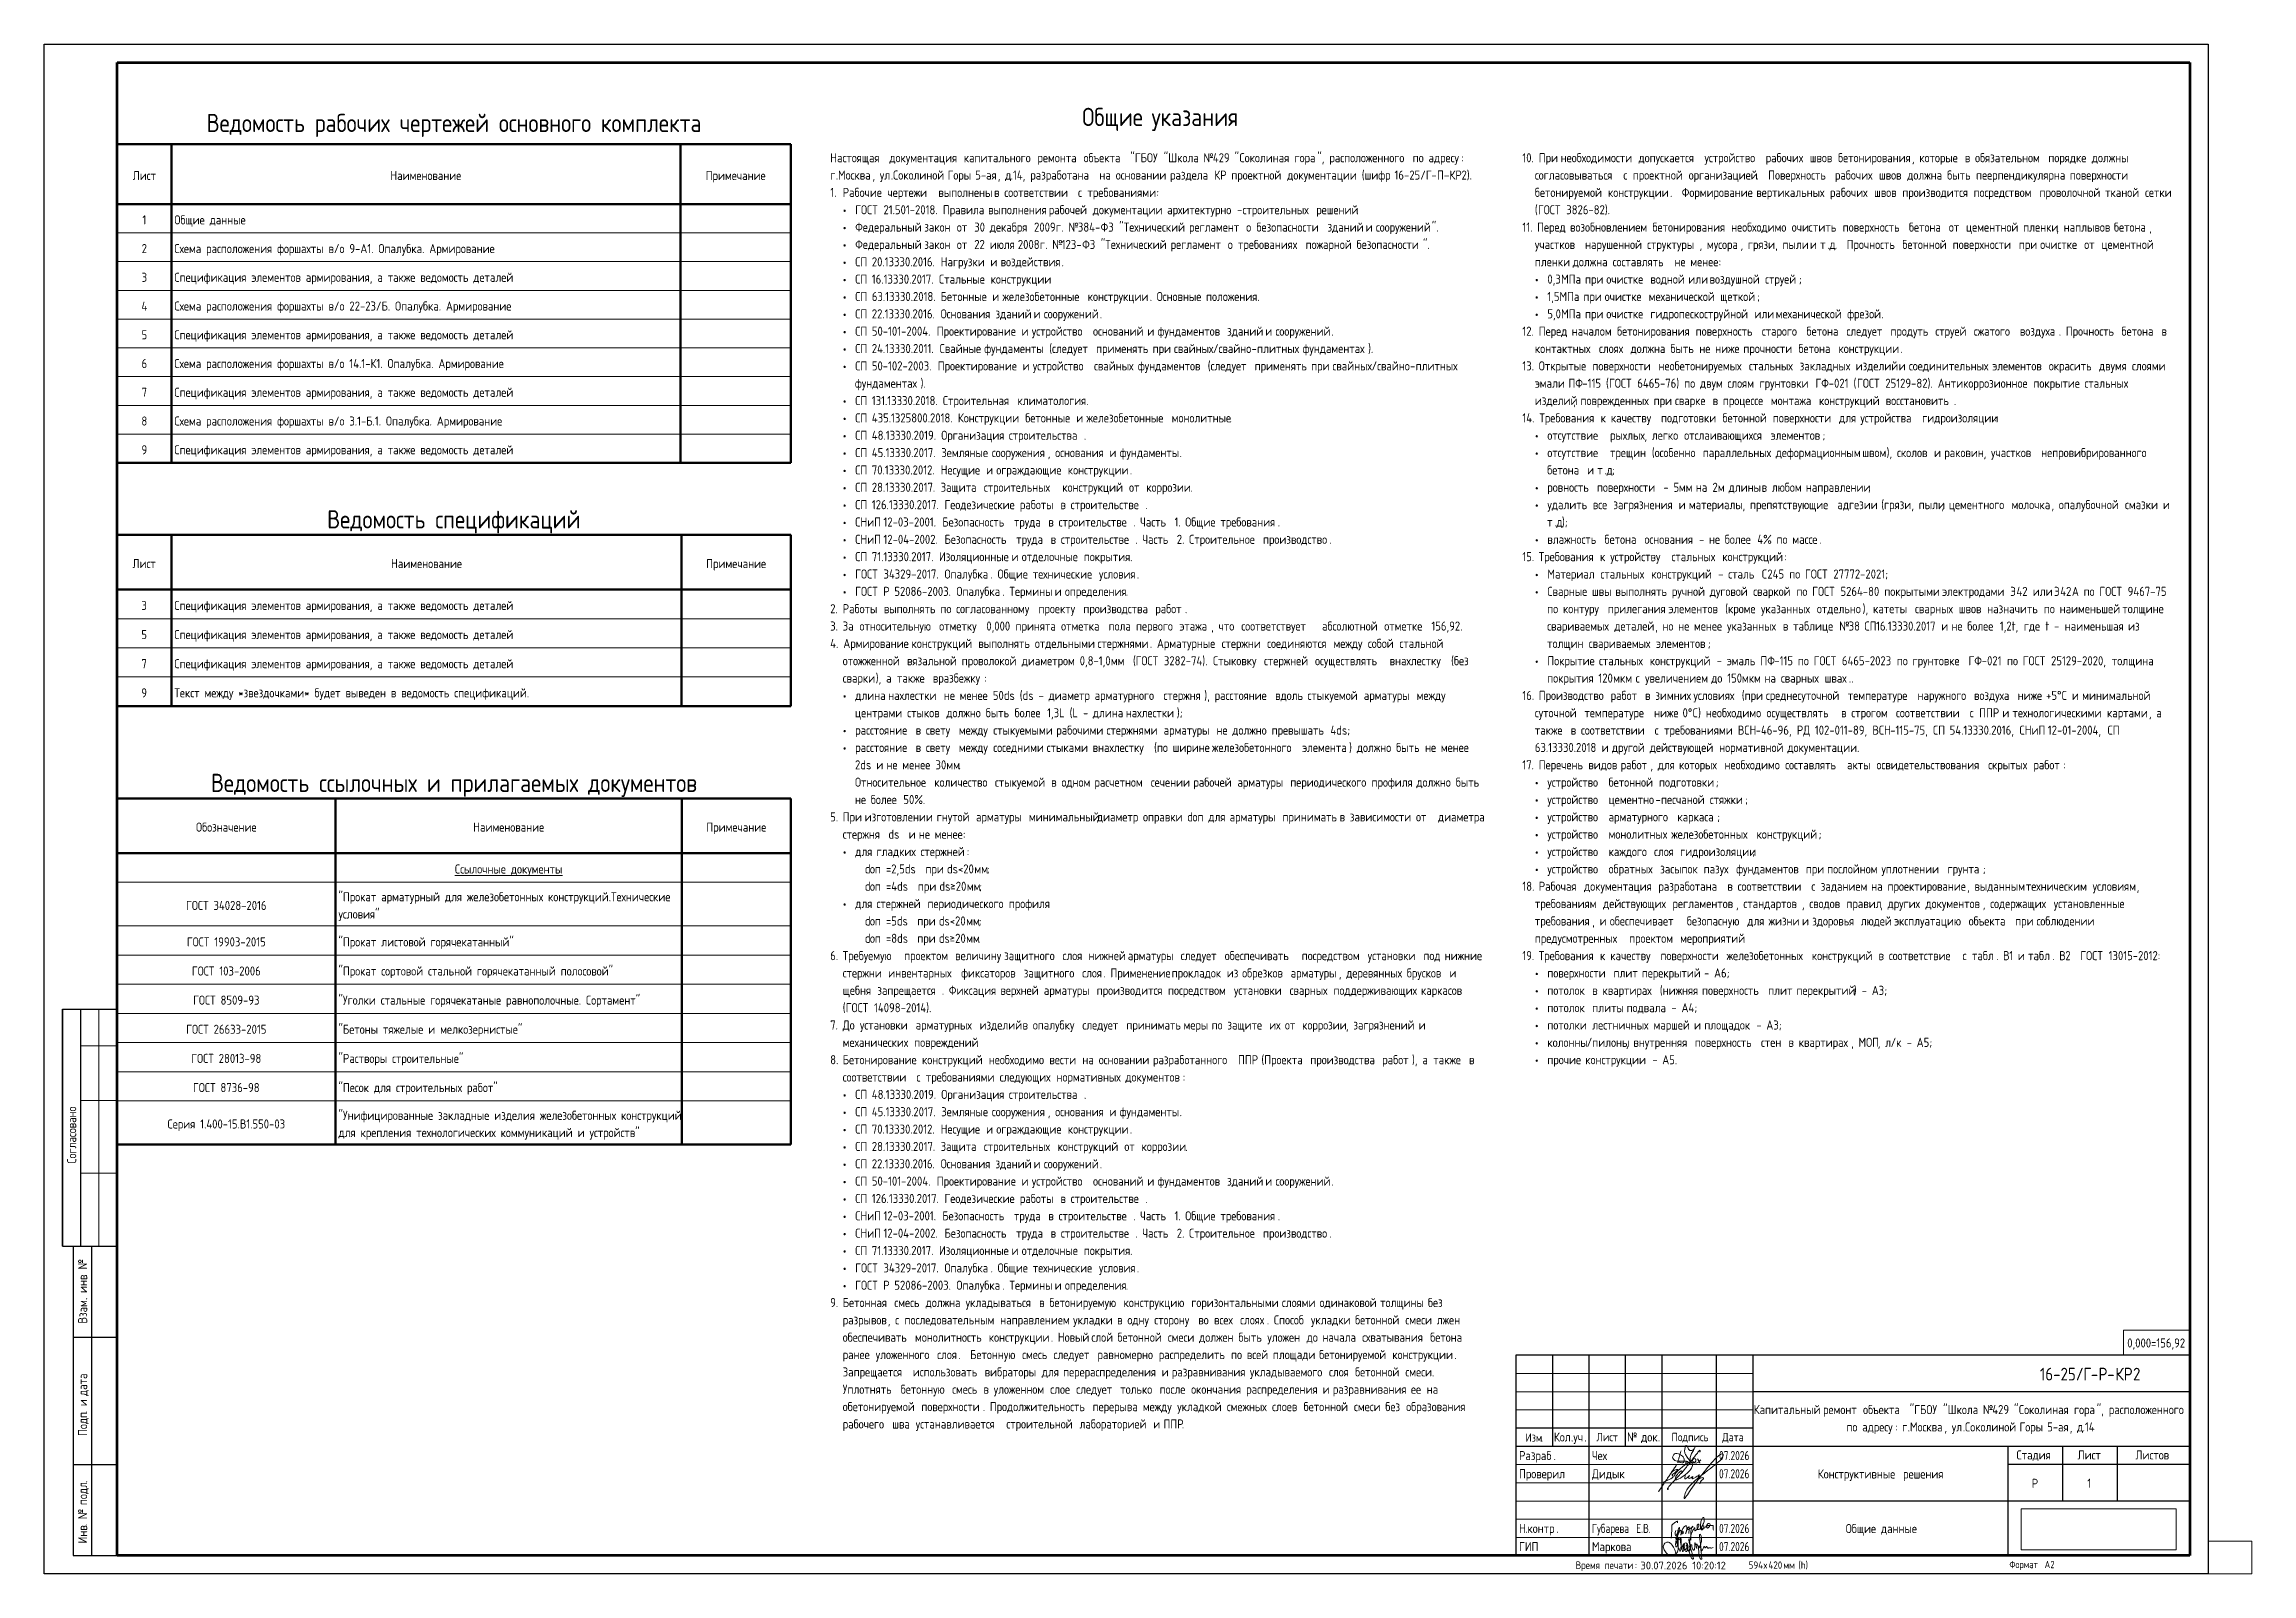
# Paper-space layout 'Layout1' of a CAD drawing. Header units: millimetres. Extents: x -594 to 12, y 0 to 420.
import ezdxf

# ---------------------------------------------------------------- set-up
doc = ezdxf.new("R2010")
doc.units = ezdxf.units.MM
doc.layers.add('_NPLT_SIGN', color=5, linetype='Continuous', lineweight=9, plot=False)
doc.layers.add('NPLT_SIGN', color=5, linetype='Continuous', lineweight=9, plot=False)
for name, color, linetype, lineweight in [('AA_Linii', 7, 'Continuous', 50), ('AA_Vinoska', 7, 'Continuous', 9), ('Gen_Stamp', 7, 'Continuous', 9), ('Gen_Table', 7, 'Continuous', 9), ('Gen_Text', 7, 'Continuous', 9)]:
    doc.layers.add(name, color=color, linetype=linetype, lineweight=lineweight)
doc.styles.add('ISOCPEUR', font='isocpeur.TTF', dxfattribs={"width": 0.85, "height": 2.5})
doc.styles.add('ISOCPEUR_1', font='isocpeur.TTF', dxfattribs={"width": 0.85, "height": 2.3})
doc.styles.add('ISOCPEUR_2', font='isocpeur.TTF', dxfattribs={"width": 0.85, "height": 2})
doc.styles.add('ISOCPEUR_3', font='isocpeur.TTF', dxfattribs={"width": 0.85, "height": 2.1})
doc.styles.add('ISOCPEUR_4', font='isocpeur.TTF', dxfattribs={"width": 0.9, "height": 2})
doc.styles.add('ISOCPEUR_5', font='isocpeur.TTF', dxfattribs={"height": 2.1})
doc.styles.add('ISOCPEUR_6', font='isocpeur.TTF', dxfattribs={"width": 0.85, "height": 3.5})
doc.styles.add('ISOCPEUR_7', font='isocpeur.TTF', dxfattribs={"width": 0.75, "height": 2.5})
doc.styles.add('ISOCPEUR_8', font='isocpeur.TTF', dxfattribs={"width": 0.85, "height": 5})
doc.styles.add('ISOCPEUR_9', font='isocpeur.TTF', dxfattribs={"width": 0.85, "height": 2.5})
picture_1 = doc.add_image_def('image1.jpg', size_in_pixel=(1429, 378))

psp = doc.layouts.get("Layout1")

# ---------------------------------------------------------------- texts
at = {"layer": 'AA_Vinoska', "char_height": 2.5, "attachment_point": 1}
for s, insert, width, style in [('Разраб', (-189.15, 33.73), 11.5162, 'ISOCPEUR'), ('\\fISOCPEUR|b0|i0|c204|p34|;\\W.85;.', (-179.65, 33.73), 0.7496, 'ISOCPEUR'), ('Чех', (-169.15, 33.73), 5.724, 'ISOCPEUR'), ('07.2026', (-134.26, 33.73), 10.4019, 'ISOCPEUR_7'), ('Проверил', (-189.15, 28.73), 14.9234, 'ISOCPEUR'), ('Дидык', (-169.15, 28.73), 9.8808, 'ISOCPEUR'), ('07.2026', (-134.26, 28.73), 10.4019, 'ISOCPEUR_7'), ('\\fISOCPEUR|b0|i0|c204|p34|;\\W.85;Н', (-189.15, 13.73), 2.0443, 'ISOCPEUR'), ('контр', (-186.85, 13.73), 9.6764, 'ISOCPEUR'), ('Губарева', (-169.15, 13.73), 13.3481, 'ISOCPEUR_7'), ('\\fISOCPEUR|b0|i0|c204|p34|;\\W.75; ', (-158.14, 13.73), 1.3829, 'ISOCPEUR_7'), ('\\fISOCPEUR|b0|i0|c204|p34|;\\W.75;Е', (-157, 13.73), 1.6234, 'ISOCPEUR_7'), ('\\fISOCPEUR|b0|i0|c204|p34|;\\W.75;В', (-155.11, 13.73), 1.8038, 'ISOCPEUR_7'), ('07.2026', (-134.26, 13.73), 10.4019, 'ISOCPEUR_7'), ('ГИП', (-189.15, 8.73), 5.9285, 'ISOCPEUR'), ('\\fISOCPEUR|b0|i0|c204|p34|;\\W.85;.', (-187.47, 13.73), 0.7496, 'ISOCPEUR'), ('\\fISOCPEUR|b0|i0|c204|p34|;\\W.85;.', (-178.86, 13.73), 0.7496, 'ISOCPEUR'), ('Маркова', (-169.15, 8.73), 13.765, 'ISOCPEUR'), ('\\fISOCPEUR|b0|i0|c204|p34|;\\W.75;.', (-155.66, 13.73), 0.6614, 'ISOCPEUR_7'), ('\\fISOCPEUR|b0|i0|c204|p34|;\\W.75;.', (-153.62, 13.73), 0.6614, 'ISOCPEUR_7'), ('07.2026', (-134.26, 8.73), 10.4019, 'ISOCPEUR_7')]:
    psp.add_mtext(s, dxfattribs=dict(at, insert=insert, width=width, style=style))
at = {"layer": 'Gen_Stamp', "attachment_point": 1}
for s, insert, char_height, width, style in [('0,000=156,92', (-22.2, 64.64), 2.5, 19.6253, 'ISOCPEUR'), ('16-25/', (-46.18, 56.59), 3.5, 14.4464, 'ISOCPEUR_6'), ('\\fISOCPEUR|b0|i0|c204|p34|;\\W.85;Г', (-34.26, 56.59), 3.5, 2.5213, 'ISOCPEUR_6'), ('\\fISOCPEUR|b0|i0|c204|p34|;\\W.85;-', (-32.18, 56.59), 3.5, 2.5213, 'ISOCPEUR_6'), ('\\fISOCPEUR|b0|i0|c204|p34|;\\W.85;Р', (-30.1, 56.59), 3.5, 2.9302, 'ISOCPEUR_6'), ('\\fISOCPEUR|b0|i0|c204|p34|;\\W.85;-', (-27.68, 56.59), 3.5, 2.5213, 'ISOCPEUR_6'), ('КР', (-25.45, 56.59), 3.5, 5.8603, 'ISOCPEUR_6'), ('\\fISOCPEUR|b0|i0|c204|p34|;\\W.85;2', (-20.62, 56.59), 3.5, 2.5213, 'ISOCPEUR_6'), ('Капитальный', (-124.75, 46.35), 2.5, 21.5333, 'ISOCPEUR'), ('\\fISOCPEUR|b0|i0|c204|p34|;\\W.85; ', (-106.98, 46.35), 2.5, 1.5673, 'ISOCPEUR'), ('ремонт', (-105.69, 46.35), 2.5, 11.7207, 'ISOCPEUR'), ('\\fISOCPEUR|b0|i0|c204|p34|;\\W.85; ', (-96.02, 46.35), 2.5, 1.5673, 'ISOCPEUR'), ('объекта', (-94.72, 46.35), 2.5, 13.9013, 'ISOCPEUR'), (' "', (-83.25, 46.35), 2.5, 3.1346, 'ISOCPEUR'), ('ГБОУ', (-80.67, 46.35), 2.5, 7.9728, 'ISOCPEUR'), (' "', (-74.09, 46.35), 2.5, 3.1346, 'ISOCPEUR'), ('Школа', (-71.5, 46.35), 2.5, 10.1534, 'ISOCPEUR'), ('\\fISOCPEUR|b0|i0|c204|p34|;\\W.85; ', (-63.12, 46.35), 2.5, 1.5673, 'ISOCPEUR'), ('\\fISOCPEUR|b0|i0|c204|p34|;\\W.85;№', (-61.83, 46.35), 2.5, 3.1346, 'ISOCPEUR'), ('429 "', (-59.25, 46.35), 2.5, 8.8586, 'ISOCPEUR'), ('Соколиная', (-51.94, 46.35), 2.5, 16.7633, 'ISOCPEUR'), ('\\fISOCPEUR|b0|i0|c204|p34|;\\W.85; ', (-38.1, 46.35), 2.5, 1.5673, 'ISOCPEUR'), ('гора', (-36.81, 46.35), 2.5, 7.5639, 'ISOCPEUR'), ('", ', (-30.57, 46.35), 2.5, 4.0205, 'ISOCPEUR'), ('расположенного', (-27.25, 46.35), 2.5, 26.1671, 'ISOCPEUR'), ('по', (-99.28, 41.59), 2.5, 3.6797, 'ISOCPEUR'), ('\\fISOCPEUR|b0|i0|c204|p34|;\\W.85; ', (-96.24, 41.59), 2.5, 1.5673, 'ISOCPEUR'), ('адресу', (-94.95, 41.59), 2.5, 10.9711, 'ISOCPEUR'), (': ', (-85.9, 41.59), 2.5, 2.3169, 'ISOCPEUR'), ('\\fISOCPEUR|b0|i0|c204|p34|;\\W.85;г', (-83.98, 41.59), 2.5, 1.8399, 'ISOCPEUR'), ('\\fISOCPEUR|b0|i0|c204|p34|;\\W.85;.', (-82.47, 41.59), 2.5, 0.7496, 'ISOCPEUR'), ('Москва', (-81.85, 41.59), 2.5, 11.4481, 'ISOCPEUR'), (', ', (-72.4, 41.59), 2.5, 2.4532, 'ISOCPEUR'), ('ул', (-70.38, 41.59), 2.5, 3.6797, 'ISOCPEUR'), ('\\fISOCPEUR|b0|i0|c204|p34|;\\W.85;.', (-67.34, 41.59), 2.5, 0.7496, 'ISOCPEUR'), ('Соколиной', (-66.72, 41.59), 2.5, 16.5589, 'ISOCPEUR'), ('\\fISOCPEUR|b0|i0|c204|p34|;\\W.85; ', (-53.06, 41.59), 2.5, 1.5673, 'ISOCPEUR'), ('Горы', (-51.77, 41.59), 2.5, 7.5639, 'ISOCPEUR'), (' 5-', (-45.53, 41.59), 2.5, 5.247, 'ISOCPEUR'), ('ая', (-41.2, 41.59), 2.5, 3.8842, 'ISOCPEUR'), (', ', (-37.99, 41.59), 2.5, 2.4532, 'ISOCPEUR'), ('\\fISOCPEUR|b0|i0|c204|p34|;\\W.85;д', (-35.97, 41.59), 2.5, 1.8399, 'ISOCPEUR'), ('.14', (-34.45, 41.59), 2.5, 4.0886, 'ISOCPEUR'), ('Конструктивные', (-107.15, 28.68), 2.5, 26.8485, 'ISOCPEUR'), ('\\fISOCPEUR|b0|i0|c204|p34|;\\W.85; ', (-85, 28.68), 2.5, 1.5673, 'ISOCPEUR'), ('решения', (-83.71, 28.68), 2.5, 13.3561, 'ISOCPEUR'), ('\\fISOCPEUR|b0|i0|c204|p34|;\\W.85;1', (-33.17, 26.12), 2.5, 1.2947, 'ISOCPEUR'), ('Общие', (-99.48, 13.68), 2.5, 10.1534, 'ISOCPEUR'), ('\\fISOCPEUR|b0|i0|c204|p34|;\\W.85; ', (-91.1, 13.68), 2.5, 1.5673, 'ISOCPEUR'), ('данные', (-89.81, 13.68), 2.5, 11.4481, 'ISOCPEUR')]:
    psp.add_mtext(s, dxfattribs=dict(at, insert=insert, char_height=char_height, width=width, style=style))
at = {"layer": 'Gen_Stamp', "insert": (-155.83, 3.34), "char_height": 2.1, "width": 27.9216, "attachment_point": 1, "line_spacing_factor": 1.135194, "style": 'ISOCPEUR_5'}
psp.add_mtext('30.07.2026 10:20:12', dxfattribs=at)
at = {"layer": 'Gen_Table', "line_spacing_factor": 1.135194}
for s, insert, char_height, width, attachment_point, style in [('Ведомость рабочих чертежей основного комплекта', (-481.5, 400.86), 5, 163.5092, 2, 'ISOCPEUR_8'), ('Лист', (-566.5, 385.18), 2.5, 7.4301, 2, 'ISOCPEUR'), ('Наименование', (-489.24, 385.18), 2.5, 21.8993, 2, 'ISOCPEUR'), ('Примечание', (-404.18, 385.18), 2.5, 18.1692, 2, 'ISOCPEUR'), ('\\fISOCPEUR|b0|i0|c204|p34|;\\W.85;1', (-566.5, 373.01), 2.5, 1.2333, 2, 'ISOCPEUR'), ('Общие данные', (-558.25, 373.01), 2.5, 22.1098, 1, 'ISOCPEUR'), ('\\fISOCPEUR|b0|i0|c204|p34|;\\W.85;2', (-566.5, 365.12), 2.5, 1.7447, 2, 'ISOCPEUR'), ('Схема расположения форшахты в/о 9-А1. Опалубка. Армирование', (-558.25, 365.12), 2.5, 103.8411, 1, 'ISOCPEUR'), ('\\fISOCPEUR|b0|i0|c204|p34|;\\W.85;3', (-566.5, 357.23), 2.5, 1.7447, 2, 'ISOCPEUR'), ('Спецификация элементов армирования, а также ведомость деталей', (-558.25, 357.23), 2.5, 109.1956, 1, 'ISOCPEUR'), ('\\fISOCPEUR|b0|i0|c204|p34|;\\W.85;4', (-566.5, 349.34), 2.5, 1.9854, 2, 'ISOCPEUR'), ('Схема расположения форшахты в/о 22-23/Б. Опалубка. Армирование', (-558.25, 349.34), 2.5, 109.346, 1, 'ISOCPEUR'), ('\\fISOCPEUR|b0|i0|c204|p34|;\\W.85;5', (-566.5, 341.45), 2.5, 1.7447, 2, 'ISOCPEUR'), ('Спецификация элементов армирования, а также ведомость деталей', (-558.25, 341.45), 2.5, 109.1956, 1, 'ISOCPEUR'), ('\\fISOCPEUR|b0|i0|c204|p34|;\\W.85;6', (-566.5, 333.56), 2.5, 1.7447, 2, 'ISOCPEUR'), ('Схема расположения форшахты в/о 14.1-К1. Опалубка. Армирование', (-558.25, 333.56), 2.5, 107.0598, 1, 'ISOCPEUR'), ('\\fISOCPEUR|b0|i0|c204|p34|;\\W.85;7', (-566.5, 325.66), 2.5, 1.7447, 2, 'ISOCPEUR'), ('Спецификация элементов армирования, а также ведомость деталей', (-558.25, 325.66), 2.5, 109.1956, 1, 'ISOCPEUR'), ('\\fISOCPEUR|b0|i0|c204|p34|;\\W.85;8', (-566.5, 317.77), 2.5, 1.7447, 2, 'ISOCPEUR'), ('Схема расположения форшахты в/о 3.1-Б.1. Опалубка. Армирование', (-558.25, 317.77), 2.5, 106.3378, 1, 'ISOCPEUR'), ('\\fISOCPEUR|b0|i0|c204|p34|;\\W.85;9', (-566.5, 309.88), 2.5, 1.7447, 2, 'ISOCPEUR'), ('Спецификация элементов армирования, а также ведомость деталей', (-558.25, 309.88), 2.5, 109.1956, 1, 'ISOCPEUR'), ('Ведомость спецификаций', (-481.55, 292.03), 5, 79.4686, 2, 'ISOCPEUR_8'), ('Лист', (-566.55, 278.64), 2.5, 7.4301, 2, 'ISOCPEUR'), ('Наименование', (-489.05, 278.64), 2.5, 21.8993, 2, 'ISOCPEUR'), ('Примечание', (-404.05, 278.64), 2.5, 18.1692, 2, 'ISOCPEUR'), ('\\fISOCPEUR|b0|i0|c204|p34|;\\W.85;3', (-566.55, 267.14), 2.5, 1.7447, 2, 'ISOCPEUR'), ('Спецификация элементов армирования, а также ведомость деталей', (-558.25, 267.14), 2.5, 109.1956, 1, 'ISOCPEUR'), ('\\fISOCPEUR|b0|i0|c204|p34|;\\W.85;5', (-566.55, 259.14), 2.5, 1.7447, 2, 'ISOCPEUR'), ('Спецификация элементов армирования, а также ведомость деталей', (-558.25, 259.14), 2.5, 109.1956, 1, 'ISOCPEUR'), ('\\fISOCPEUR|b0|i0|c204|p34|;\\W.85;7', (-566.55, 251.14), 2.5, 1.7447, 2, 'ISOCPEUR'), ('Спецификация элементов армирования, а также ведомость деталей', (-558.25, 251.14), 2.5, 109.1956, 1, 'ISOCPEUR'), ('\\fISOCPEUR|b0|i0|c204|p34|;\\W.85;9', (-566.55, 243.14), 2.5, 1.7447, 2, 'ISOCPEUR'), ('Текст между *звездочками* будет выведен в ведомость спецификаций.', (-558.25, 243.14), 2.5, 114.4598, 1, 'ISOCPEUR'), ('Ведомость ссылочных и прилагаемых документов', (-481.5, 219.67), 5, 155.9894, 2, 'ISOCPEUR_8'), ('Обозначение', (-544, 206.27), 2.5, 19.5228, 2, 'ISOCPEUR'), ('Наименование', (-466.5, 206.27), 2.5, 21.8993, 2, 'ISOCPEUR'), ('Примечание', (-404, 206.27), 2.5, 18.1692, 2, 'ISOCPEUR'), ('\\LСсылочные документы', (-466.5, 194.77), 2.5, 34.0522, 2, 'ISOCPEUR'), ('ГОСТ 34028-2016', (-544, 184.77), 2.5, 26.1107, 2, 'ISOCPEUR'), ('"Прокат арматурный для железобетонных конструкций.Технические\\Pусловия"', (-513.21, 187.14), 2.5, 107.9622, 1, 'ISOCPEUR'), ('ГОСТ 19903-2015', (-544, 174.77), 2.5, 25.3586, 2, 'ISOCPEUR'), ('"Прокат листовой горячекатанный"', (-513.21, 174.77), 2.5, 57.1246, 1, 'ISOCPEUR'), ('ГОСТ 103-2006', (-544, 166.77), 2.5, 22.3806, 2, 'ISOCPEUR'), ('"Прокат сортовой стальной горячекатанный полосовой"', (-513.21, 166.77), 2.5, 89.9134, 1, 'ISOCPEUR'), ('ГОСТ 8509-93', (-544, 158.77), 2.5, 21.1472, 2, 'ISOCPEUR'), ('"Уголки стальные горячекатаные равнополочные. Сортамент"', (-513.21, 158.77), 2.5, 99.1484, 1, 'ISOCPEUR'), ('ГОСТ 26633-2015', (-544, 150.77), 2.5, 25.87, 2, 'ISOCPEUR'), ('"Бетоны тяжелые и мелкозернистые"', (-513.21, 150.77), 2.5, 58.9295, 1, 'ISOCPEUR'), ('ГОСТ 28013-98', (-544, 142.77), 2.5, 22.3806, 2, 'ISOCPEUR'), ('"Растворы строительные"', (-513.21, 142.77), 2.5, 41.1815, 1, 'ISOCPEUR'), ('ГОСТ 8736-98', (-544, 134.77), 2.5, 21.1472, 2, 'ISOCPEUR'), ('"Песок для строительных работ"', (-513.21, 134.77), 2.5, 52.6124, 1, 'ISOCPEUR'), ('"Унифицированные закладные изделия железобетонных конструкций\\Pдля крепления технологических коммуникаций и устройств"', (-513.21, 127.14), 2.5, 108.4435, 1, 'ISOCPEUR'), ('Серия 1.400-15.В1.550-03', (-544, 124.77), 2.5, 37.5717, 2, 'ISOCPEUR')]:
    psp.add_mtext(s, dxfattribs=dict(at, insert=insert, char_height=char_height, width=width, attachment_point=attachment_point, style=style))
at = {"layer": 'Gen_Text', "attachment_point": 1}
for s, insert, char_height, width, style in [('Общие', (-309.06, 402.51), 5, 20.0342, 'ISOCPEUR_8'), ('\\fISOCPEUR|b0|i0|c204|p34|;\\W.85; ', (-292.53, 402.51), 5, 3.0665, 'ISOCPEUR_8'), ('указания', (-290, 402.51), 5, 29.5743, 'ISOCPEUR_8'), ('\\fISOCPEUR|b0|i0|c204|p34|;\\W.85; ', (-265.6, 402.51), 5, 1.5673, 'ISOCPEUR_8'), ('Настоящая', (-378.23, 390.06), 2.5, 18.1262, 'ISOCPEUR'), ('\\fISOCPEUR|b0|i0|c204|p34|;\\W.85; ', (-363.27, 390.06), 2.5, 1.5673, 'ISOCPEUR'), ('документация', (-361.98, 390.06), 2.5, 23.1688, 'ISOCPEUR'), ('\\fISOCPEUR|b0|i0|c204|p34|;\\W.85; ', (-342.86, 390.06), 2.5, 1.5673, 'ISOCPEUR'), ('капитального', (-341.57, 390.06), 2.5, 22.9643, 'ISOCPEUR'), ('\\fISOCPEUR|b0|i0|c204|p34|;\\W.85; ', (-322.62, 390.06), 2.5, 1.5673, 'ISOCPEUR'), ('ремонта', (-321.33, 390.06), 2.5, 13.765, 'ISOCPEUR'), ('\\fISOCPEUR|b0|i0|c204|p34|;\\W.85; ', (-309.97, 390.06), 2.5, 1.5673, 'ISOCPEUR'), ('объекта', (-308.68, 390.06), 2.5, 13.9013, 'ISOCPEUR'), (' "', (-297.21, 390.06), 2.5, 3.1346, 'ISOCPEUR'), ('ГБОУ', (-294.62, 390.06), 2.5, 7.9728, 'ISOCPEUR'), (' "', (-288.04, 390.06), 2.5, 3.1346, 'ISOCPEUR'), ('Школа', (-285.46, 390.06), 2.5, 10.1534, 'ISOCPEUR'), ('\\fISOCPEUR|b0|i0|c204|p34|;\\W.85; ', (-277.08, 390.06), 2.5, 1.5673, 'ISOCPEUR'), ('\\fISOCPEUR|b0|i0|c204|p34|;\\W.85;№', (-275.79, 390.06), 2.5, 3.1346, 'ISOCPEUR'), ('429 "', (-273.2, 390.06), 2.5, 8.8586, 'ISOCPEUR'), ('Соколиная', (-265.89, 390.06), 2.5, 16.7633, 'ISOCPEUR'), ('\\fISOCPEUR|b0|i0|c204|p34|;\\W.85; ', (-252.06, 390.06), 2.5, 1.5673, 'ISOCPEUR'), ('гора', (-250.77, 390.06), 2.5, 7.5639, 'ISOCPEUR'), ('", ', (-244.53, 390.06), 2.5, 4.0205, 'ISOCPEUR'), ('расположенного', (-241.21, 390.06), 2.5, 26.1671, 'ISOCPEUR'), ('\\fISOCPEUR|b0|i0|c204|p34|;\\W.85; ', (-219.62, 390.06), 2.5, 1.5673, 'ISOCPEUR'), ('по', (-218.33, 390.06), 2.5, 3.6797, 'ISOCPEUR'), ('\\fISOCPEUR|b0|i0|c204|p34|;\\W.85; ', (-215.29, 390.06), 2.5, 1.5673, 'ISOCPEUR'), ('адресу', (-214, 390.06), 2.5, 10.9711, 'ISOCPEUR'), (': ', (-204.95, 390.06), 2.5, 2.3169, 'ISOCPEUR'), ('10.', (-188.24, 390.06), 2.5, 5.4523, 'ISOCPEUR'), ('При', (-183.74, 390.06), 2.5, 5.724, 'ISOCPEUR'), ('\\fISOCPEUR|b0|i0|c204|p34|;\\W.85; ', (-179.02, 390.06), 2.5, 1.5673, 'ISOCPEUR'), ('необходимости', (-177.72, 390.06), 2.5, 24.3272, 'ISOCPEUR'), ('\\fISOCPEUR|b0|i0|c204|p34|;\\W.85; ', (-157.65, 390.06), 2.5, 1.5673, 'ISOCPEUR'), ('допускается', (-156.36, 390.06), 2.5, 20.3749, 'ISOCPEUR'), ('\\fISOCPEUR|b0|i0|c204|p34|;\\W.85; ', (-139.55, 390.06), 2.5, 1.5673, 'ISOCPEUR'), ('устройство', (-138.25, 390.06), 2.5, 18.8076, 'ISOCPEUR'), ('\\fISOCPEUR|b0|i0|c204|p34|;\\W.85; ', (-122.74, 390.06), 2.5, 1.5673, 'ISOCPEUR'), ('рабочих', (-121.44, 390.06), 2.5, 13.0835, 'ISOCPEUR'), ('\\fISOCPEUR|b0|i0|c204|p34|;\\W.85; ', (-110.65, 390.06), 2.5, 1.5673, 'ISOCPEUR'), ('швов', (-109.35, 390.06), 2.5, 7.8365, 'ISOCPEUR'), ('\\fISOCPEUR|b0|i0|c204|p34|;\\W.85; ', (-102.89, 390.06), 2.5, 1.5673, 'ISOCPEUR'), ('бетонирования', (-101.6, 390.06), 2.5, 24.5998, 'ISOCPEUR'), ('которые', (-79.28, 390.06), 2.5, 13.5605, 'ISOCPEUR'), ('\\fISOCPEUR|b0|i0|c204|p34|;\\W.85; ', (-68.09, 390.06), 2.5, 1.5673, 'ISOCPEUR'), ('\\fISOCPEUR|b0|i0|c204|p34|;\\W.85;в', (-66.79, 390.06), 2.5, 1.8399, 'ISOCPEUR'), ('\\fISOCPEUR|b0|i0|c204|p34|;\\W.85; ', (-65.28, 390.06), 2.5, 1.5673, 'ISOCPEUR'), ('обязательном', (-63.98, 390.06), 2.5, 22.8281, 'ISOCPEUR'), ('\\fISOCPEUR|b0|i0|c204|p34|;\\W.85; ', (-45.15, 390.06), 2.5, 1.5673, 'ISOCPEUR'), ('порядке', (-43.85, 390.06), 2.5, 12.8791, 'ISOCPEUR'), ('\\fISOCPEUR|b0|i0|c204|p34|;\\W.85; ', (-33.23, 390.06), 2.5, 1.5673, 'ISOCPEUR'), ('должны', (-31.93, 390.06), 2.5, 11.7207, 'ISOCPEUR'), ('\\fISOCPEUR|b0|i0|c204|p34|;\\W.85; ', (-22.26, 390.06), 2.5, 1.5673, 'ISOCPEUR'), ('\\fISOCPEUR|b0|i0|c204|p34|;\\W.85;г', (-378.23, 385.3), 2.5, 1.8399, 'ISOCPEUR'), ('\\fISOCPEUR|b0|i0|c204|p34|;\\W.85;.', (-376.71, 385.3), 2.5, 0.7496, 'ISOCPEUR'), ('Москва', (-376.09, 385.3), 2.5, 11.4481, 'ISOCPEUR'), (', ', (-366.65, 385.3), 2.5, 2.4532, 'ISOCPEUR'), ('ул', (-364.62, 385.3), 2.5, 3.6797, 'ISOCPEUR'), ('\\fISOCPEUR|b0|i0|c204|p34|;\\W.85;.', (-361.59, 385.3), 2.5, 0.7496, 'ISOCPEUR'), ('Соколиной', (-360.97, 385.3), 2.5, 16.5589, 'ISOCPEUR'), ('\\fISOCPEUR|b0|i0|c204|p34|;\\W.85; ', (-347.31, 385.3), 2.5, 1.5673, 'ISOCPEUR'), ('Горы', (-346.01, 385.3), 2.5, 7.5639, 'ISOCPEUR'), (' 5-', (-339.77, 385.3), 2.5, 5.247, 'ISOCPEUR'), ('ая', (-335.44, 385.3), 2.5, 3.8842, 'ISOCPEUR'), (', ', (-332.24, 385.3), 2.5, 2.4532, 'ISOCPEUR'), ('\\fISOCPEUR|b0|i0|c204|p34|;\\W.85;д', (-330.21, 385.3), 2.5, 1.8399, 'ISOCPEUR'), ('.14, ', (-328.69, 385.3), 2.5, 6.5418, 'ISOCPEUR'), ('разработана', (-323.3, 385.3), 2.5, 21.397, 'ISOCPEUR'), ('\\fISOCPEUR|b0|i0|c204|p34|;\\W.85; ', (-305.64, 385.3), 2.5, 1.5673, 'ISOCPEUR'), ('на', (-304.35, 385.3), 2.5, 3.8842, 'ISOCPEUR'), ('\\fISOCPEUR|b0|i0|c204|p34|;\\W.85; ', (-301.15, 385.3), 2.5, 1.5673, 'ISOCPEUR'), ('основании', (-299.85, 385.3), 2.5, 16.4907, 'ISOCPEUR'), ('\\fISOCPEUR|b0|i0|c204|p34|;\\W.85; ', (-286.25, 385.3), 2.5, 1.5673, 'ISOCPEUR'), ('раздела', (-284.95, 385.3), 2.5, 13.1517, 'ISOCPEUR'), ('\\fISOCPEUR|b0|i0|c204|p34|;\\W.85; ', (-274.1, 385.3), 2.5, 1.5673, 'ISOCPEUR'), ('КР', (-272.81, 385.3), 2.5, 4.0886, 'ISOCPEUR'), ('\\fISOCPEUR|b0|i0|c204|p34|;\\W.85; ', (-269.43, 385.3), 2.5, 1.5673, 'ISOCPEUR'), ('проектной', (-268.14, 385.3), 2.5, 17.0359, 'ISOCPEUR'), ('\\fISOCPEUR|b0|i0|c204|p34|;\\W.85; ', (-254.09, 385.3), 2.5, 1.5673, 'ISOCPEUR'), ('документации', (-252.79, 385.3), 2.5, 23.1688, 'ISOCPEUR'), (' (', (-233.68, 385.3), 2.5, 2.5895, 'ISOCPEUR'), ('шифр', (-231.54, 385.3), 2.5, 8.3135, 'ISOCPEUR'), (' 16-25/', (-224.68, 385.3), 2.5, 12.0614, 'ISOCPEUR'), ('\\fISOCPEUR|b0|i0|c204|p34|;\\W.85;Г', (-214.73, 385.3), 2.5, 1.8399, 'ISOCPEUR'), ('\\fISOCPEUR|b0|i0|c204|p34|;\\W.85;-', (-213.21, 385.3), 2.5, 1.8399, 'ISOCPEUR'), ('П–КР', (-211.69, 385.3), 2.5, 8.1772, 'ISOCPEUR'), ('2).', (-204.95, 385.3), 2.5, 3.6116, 'ISOCPEUR'), ('согласовываться', (-184.81, 385.3), 2.5, 27.8707, 'ISOCPEUR'), ('\\fISOCPEUR|b0|i0|c204|p34|;\\W.85; ', (-161.81, 385.3), 2.5, 1.5673, 'ISOCPEUR'), ('\\fISOCPEUR|b0|i0|c204|p34|;\\W.85;с', (-160.52, 385.3), 2.5, 1.5673, 'ISOCPEUR'), ('\\fISOCPEUR|b0|i0|c204|p34|;\\W.85; ', (-159.23, 385.3), 2.5, 1.5673, 'ISOCPEUR'), ('проектной', (-157.93, 385.3), 2.5, 17.0359, 'ISOCPEUR'), ('\\fISOCPEUR|b0|i0|c204|p34|;\\W.85; ', (-143.88, 385.3), 2.5, 1.5673, 'ISOCPEUR'), ('организацией', (-142.58, 385.3), 2.5, 22.5555, 'ISOCPEUR'), ('.  ', (-123.97, 385.3), 2.5, 3.8842, 'ISOCPEUR'), ('Поверхность', (-120.77, 385.3), 2.5, 20.6475, 'ISOCPEUR'), ('\\fISOCPEUR|b0|i0|c204|p34|;\\W.85; ', (-103.73, 385.3), 2.5, 1.5673, 'ISOCPEUR'), ('рабочих', (-102.44, 385.3), 2.5, 13.0835, 'ISOCPEUR'), ('\\fISOCPEUR|b0|i0|c204|p34|;\\W.85; ', (-91.64, 385.3), 2.5, 1.5673, 'ISOCPEUR'), ('швов', (-90.35, 385.3), 2.5, 7.8365, 'ISOCPEUR'), ('\\fISOCPEUR|b0|i0|c204|p34|;\\W.85; ', (-83.89, 385.3), 2.5, 1.5673, 'ISOCPEUR'), ('должна', (-82.59, 385.3), 2.5, 11.7207, 'ISOCPEUR'), (', ', (-81.3, 390.06), 2.5, 2.4532, 'ISOCPEUR'), ('\\fISOCPEUR|b0|i0|c204|p34|;\\W.85; ', (-72.92, 385.3), 2.5, 1.5673, 'ISOCPEUR'), ('быть', (-71.63, 385.3), 2.5, 8.0409, 'ISOCPEUR'), ('\\fISOCPEUR|b0|i0|c204|p34|;\\W.85; ', (-64.99, 385.3), 2.5, 1.5673, 'ISOCPEUR'), ('пеерпендикулярна', (-63.7, 385.3), 2.5, 29.6424, 'ISOCPEUR'), ('\\fISOCPEUR|b0|i0|c204|p34|;\\W.85; ', (-39.24, 385.3), 2.5, 1.5673, 'ISOCPEUR'), ('поверхности', (-37.95, 385.3), 2.5, 20.443, 'ISOCPEUR'), ('\\fISOCPEUR|b0|i0|c204|p34|;\\W.85; ', (-21.08, 385.3), 2.5, 1.5673, 'ISOCPEUR'), ('1.', (-378.23, 380.54), 2.5, 4.1569, 'ISOCPEUR'), ('Рабочие', (-374.8, 380.54), 2.5, 13.288, 'ISOCPEUR'), ('ГОСТ', (-371.37, 375.78), 2.5, 7.7684, 'ISOCPEUR'), ('\\fISOCPEUR|b0|i0|c204|p34|;\\W.85; ', (-363.83, 380.54), 2.5, 1.5673, 'ISOCPEUR'), (' 21.501-2018. ', (-364.96, 375.78), 2.5, 21.397, 'ISOCPEUR'), ('чертежи', (-362.54, 380.54), 2.5, 13.8331, 'ISOCPEUR'), ('выполнены', (-348.54, 380.54), 2.5, 16.9677, 'ISOCPEUR'), ('Правила', (-347.31, 375.78), 2.5, 13.4924, 'ISOCPEUR'), ('\\fISOCPEUR|b0|i0|c204|p34|;\\W.85; ', (-336.17, 375.78), 2.5, 1.5673, 'ISOCPEUR'), ('\\fISOCPEUR|b0|i0|c204|p34|;\\W.85; ', (-334.54, 380.54), 2.5, 1.5673, 'ISOCPEUR'), ('\\fISOCPEUR|b0|i0|c204|p34|;\\W.85;в', (-333.25, 380.54), 2.5, 1.8399, 'ISOCPEUR'), ('\\fISOCPEUR|b0|i0|c204|p34|;\\W.85; ', (-331.73, 380.54), 2.5, 1.5673, 'ISOCPEUR'), ('соответствии', (-330.44, 380.54), 2.5, 22.9643, 'ISOCPEUR'), ('\\fISOCPEUR|b0|i0|c204|p34|;\\W.85; ', (-319.53, 375.78), 2.5, 1.5673, 'ISOCPEUR'), ('рабочей', (-318.24, 375.78), 2.5, 13.0835, 'ISOCPEUR'), ('\\fISOCPEUR|b0|i0|c204|p34|;\\W.85; ', (-311.49, 380.54), 2.5, 1.5673, 'ISOCPEUR'), ('\\fISOCPEUR|b0|i0|c204|p34|;\\W.85;с', (-310.2, 380.54), 2.5, 1.5673, 'ISOCPEUR'), ('\\fISOCPEUR|b0|i0|c204|p34|;\\W.85; ', (-308.9, 380.54), 2.5, 1.5673, 'ISOCPEUR'), ('требованиями', (-307.61, 380.54), 2.5, 22.9643, 'ISOCPEUR'), ('\\fISOCPEUR|b0|i0|c204|p34|;\\W.85; ', (-307.44, 375.78), 2.5, 1.5673, 'ISOCPEUR'), ('\\fISOCPEUR|b0|i0|c204|p34|;\\W.85;:', (-288.66, 380.54), 2.5, 0.7496, 'ISOCPEUR'), ('\\fISOCPEUR|b0|i0|c204|p34|;\\W.85; ', (-287.03, 375.78), 2.5, 1.5673, 'ISOCPEUR'), ('\\fISOCPEUR|b0|i0|c204|p34|;\\W.85; ', (-246.1, 375.78), 2.5, 1.5673, 'ISOCPEUR'), ('решений', (-244.81, 375.78), 2.5, 13.3561, 'ISOCPEUR'), ('бетонируемой', (-184.81, 380.54), 2.5, 22.7599, 'ISOCPEUR'), ('\\fISOCPEUR|b0|i0|c204|p34|;\\W.85;(', (-184.81, 375.78), 2.5, 1.0222, 'ISOCPEUR'), ('ГОСТ', (-183.96, 375.78), 2.5, 7.7684, 'ISOCPEUR'), (' 3826-82).', (-177.55, 375.78), 2.5, 16.2181, 'ISOCPEUR'), ('\\fISOCPEUR|b0|i0|c204|p34|;\\W.85; ', (-166.03, 380.54), 2.5, 1.5673, 'ISOCPEUR'), ('конструкции', (-164.74, 380.54), 2.5, 20.6475, 'ISOCPEUR'), ('.  ', (-147.7, 380.54), 2.5, 3.8842, 'ISOCPEUR'), ('Формирование', (-144.49, 380.54), 2.5, 23.2369, 'ISOCPEUR'), ('\\fISOCPEUR|b0|i0|c204|p34|;\\W.85; ', (-125.32, 380.54), 2.5, 1.5673, 'ISOCPEUR'), ('вертикальных', (-124.03, 380.54), 2.5, 22.9643, 'ISOCPEUR'), ('\\fISOCPEUR|b0|i0|c204|p34|;\\W.85; ', (-105.08, 380.54), 2.5, 1.5673, 'ISOCPEUR'), ('рабочих', (-103.79, 380.54), 2.5, 13.0835, 'ISOCPEUR'), ('\\fISOCPEUR|b0|i0|c204|p34|;\\W.85; ', (-92.99, 380.54), 2.5, 1.5673, 'ISOCPEUR'), ('швов', (-91.7, 380.54), 2.5, 7.8365, 'ISOCPEUR'), ('\\fISOCPEUR|b0|i0|c204|p34|;\\W.85; ', (-85.23, 380.54), 2.5, 1.5673, 'ISOCPEUR'), ('производится', (-83.94, 380.54), 2.5, 22.1466, 'ISOCPEUR'), ('\\fISOCPEUR|b0|i0|c204|p34|;\\W.85; ', (-65.67, 380.54), 2.5, 1.5673, 'ISOCPEUR'), ('посредством', (-64.38, 380.54), 2.5, 20.3749, 'ISOCPEUR'), ('\\fISOCPEUR|b0|i0|c204|p34|;\\W.85; ', (-47.56, 380.54), 2.5, 1.5673, 'ISOCPEUR'), ('проволочной', (-46.27, 380.54), 2.5, 20.2386, 'ISOCPEUR'), ('\\fISOCPEUR|b0|i0|c204|p34|;\\W.85; ', (-29.57, 380.54), 2.5, 1.5673, 'ISOCPEUR'), ('тканой', (-28.28, 380.54), 2.5, 11.7207, 'ISOCPEUR'), ('\\fISOCPEUR|b0|i0|c204|p34|;\\W.85; ', (-18.61, 380.54), 2.5, 1.5673, 'ISOCPEUR'), ('сетки', (-17.32, 380.54), 2.5, 9.4038, 'ISOCPEUR'), ('\\fISOCPEUR|b0|i0|c204|p34|;\\W.85; ', (-9.56, 380.54), 2.5, 0.4089, 'ISOCPEUR'), ('\\fISOCPEUR|b0|i0|c204|p34|;\\W.85;•', (-374.82, 375.78), 2.5, 4.1878, 'ISOCPEUR'), ('\\fISOCPEUR|b0|i0|c204|p34|;\\W.85;•', (-374.82, 371.01), 2.5, 4.1878, 'ISOCPEUR'), ('Федеральный', (-371.37, 371.01), 2.5, 21.397, 'ISOCPEUR'), ('\\fISOCPEUR|b0|i0|c204|p34|;\\W.85; ', (-353.71, 371.01), 2.5, 1.5673, 'ISOCPEUR'), ('закон', (-352.42, 371.01), 2.5, 9.2675, 'ISOCPEUR'), ('\\fISOCPEUR|b0|i0|c204|p34|;\\W.85; ', (-344.77, 371.01), 2.5, 1.5673, 'ISOCPEUR'), ('от', (-343.48, 371.01), 2.5, 4.1567, 'ISOCPEUR'), (' 30 ', (-340.05, 371.01), 2.5, 6.8143, 'ISOCPEUR'), ('выполнения', (-334.88, 375.78), 2.5, 18.6032, 'ISOCPEUR'), ('декабря', (-334.43, 371.01), 2.5, 13.0835, 'ISOCPEUR'), (' 2009', (-323.63, 371.01), 2.5, 8.9268, 'ISOCPEUR'), ('\\fISOCPEUR|b0|i0|c204|p34|;\\W.85;г', (-316.27, 371.01), 2.5, 1.8399, 'ISOCPEUR'), ('\\fISOCPEUR|b0|i0|c204|p34|;\\W.85;№', (-312.84, 371.01), 2.5, 3.1346, 'ISOCPEUR'), ('384-', (-310.25, 371.01), 2.5, 7.5639, 'ISOCPEUR'), ('документации', (-306.15, 375.78), 2.5, 23.1688, 'ISOCPEUR'), ('ФЗ', (-304.01, 371.01), 2.5, 4.5656, 'ISOCPEUR'), (' "', (-300.25, 371.01), 2.5, 3.1346, 'ISOCPEUR'), ('Технический', (-297.66, 371.01), 2.5, 20.1705, 'ISOCPEUR'), ('архитектурно', (-285.74, 375.78), 2.5, 23.2369, 'ISOCPEUR'), ('\\fISOCPEUR|b0|i0|c204|p34|;\\W.85; ', (-281.02, 371.01), 2.5, 1.5673, 'ISOCPEUR'), ('регламент', (-279.72, 371.01), 2.5, 17.4447, 'ISOCPEUR'), ('\\fISOCPEUR|b0|i0|c204|p34|;\\W.85;-', (-266.57, 375.78), 2.5, 1.8399, 'ISOCPEUR'), ('\\fISOCPEUR|b0|i0|c204|p34|;\\W.85; ', (-265.33, 371.01), 2.5, 1.5673, 'ISOCPEUR'), ('строительных', (-265.05, 375.78), 2.5, 22.9643, 'ISOCPEUR'), ('\\fISOCPEUR|b0|i0|c204|p34|;\\W.85;о', (-264.04, 371.01), 2.5, 1.8399, 'ISOCPEUR'), ('\\fISOCPEUR|b0|i0|c204|p34|;\\W.85; ', (-262.52, 371.01), 2.5, 1.5673, 'ISOCPEUR'), ('безопасности', (-261.23, 371.01), 2.5, 22.0785, 'ISOCPEUR'), ('\\fISOCPEUR|b0|i0|c204|p34|;\\W.85; ', (-243.01, 371.01), 2.5, 1.5673, 'ISOCPEUR'), ('зданий', (-241.72, 371.01), 2.5, 11.1074, 'ISOCPEUR'), ('\\fISOCPEUR|b0|i0|c204|p34|;\\W.85;.', (-233.79, 375.78), 2.5, 0.7496, 'ISOCPEUR'), ('\\fISOCPEUR|b0|i0|c204|p34|;\\W.85; ', (-232.55, 371.01), 2.5, 1.5673, 'ISOCPEUR'), ('\\fISOCPEUR|b0|i0|c204|p34|;\\W.85;и', (-231.26, 371.01), 2.5, 1.8399, 'ISOCPEUR'), ('\\fISOCPEUR|b0|i0|c204|p34|;\\W.85; ', (-229.74, 371.01), 2.5, 1.5673, 'ISOCPEUR'), ('сооружений', (-228.45, 371.01), 2.5, 18.6032, 'ISOCPEUR'), ('".', (-213.1, 371.01), 2.5, 2.3169, 'ISOCPEUR'), ('11.', (-188.24, 371.01), 2.5, 4.9063, 'ISOCPEUR'), ('Перед', (-184.19, 371.01), 2.5, 9.4038, 'ISOCPEUR'), ('\\fISOCPEUR|b0|i0|c204|p34|;\\W.85; ', (-176.43, 371.01), 2.5, 1.5673, 'ISOCPEUR'), ('возобновлением', (-175.14, 371.01), 2.5, 25.8264, 'ISOCPEUR'), ('\\fISOCPEUR|b0|i0|c204|p34|;\\W.85; ', (-153.83, 371.01), 2.5, 1.5673, 'ISOCPEUR'), ('бетонирования', (-152.53, 371.01), 2.5, 24.5998, 'ISOCPEUR'), ('\\fISOCPEUR|b0|i0|c204|p34|;\\W.85; ', (-132.24, 371.01), 2.5, 1.5673, 'ISOCPEUR'), ('необходимо', (-130.94, 371.01), 2.5, 18.6032, 'ISOCPEUR'), ('\\fISOCPEUR|b0|i0|c204|p34|;\\W.85; ', (-115.6, 371.01), 2.5, 1.5673, 'ISOCPEUR'), ('очи', (-114.3, 371.01), 2.5, 5.5196, 'ISOCPEUR'), ('\\fISOCPEUR|b0|i0|c204|p34|;\\W.85;c', (-109.75, 371.01), 2.5, 1.5673, 'ISOCPEUR'), ('тить', (-108.46, 371.01), 2.5, 8.3135, 'ISOCPEUR'), ('\\fISOCPEUR|b0|i0|c204|p34|;\\W.85; ', (-101.6, 371.01), 2.5, 1.5673, 'ISOCPEUR'), ('поверхность', (-100.3, 371.01), 2.5, 20.443, 'ISOCPEUR'), ('\\fISOCPEUR|b0|i0|c204|p34|;\\W.85; ', (-83.44, 371.01), 2.5, 1.5673, 'ISOCPEUR'), ('бетона', (-82.14, 371.01), 2.5, 11.7207, 'ISOCPEUR'), ('\\fISOCPEUR|b0|i0|c204|p34|;\\W.85; ', (-72.47, 371.01), 2.5, 1.5673, 'ISOCPEUR'), ('от', (-71.18, 371.01), 2.5, 4.1567, 'ISOCPEUR'), ('\\fISOCPEUR|b0|i0|c204|p34|;\\W.85; ', (-67.75, 371.01), 2.5, 1.5673, 'ISOCPEUR'), ('цементной', (-66.46, 371.01), 2.5, 17.4447, 'ISOCPEUR'), ('\\fISOCPEUR|b0|i0|c204|p34|;\\W.85; ', (-52.06, 371.01), 2.5, 1.5673, 'ISOCPEUR'), ('пленки', (-50.77, 371.01), 2.5, 11.0392, 'ISOCPEUR'), ('наплывов', (-39.64, 371.01), 2.5, 15.1278, 'ISOCPEUR'), ('\\fISOCPEUR|b0|i0|c204|p34|;\\W.85; ', (-27.16, 371.01), 2.5, 1.5673, 'ISOCPEUR'), ('бетона', (-25.86, 371.01), 2.5, 11.7207, 'ISOCPEUR'), ('\\fISOCPEUR|b0|i0|c204|p34|;\\W.85;•', (-374.82, 366.25), 2.5, 4.1878, 'ISOCPEUR'), ('Федеральный', (-371.37, 366.25), 2.5, 21.397, 'ISOCPEUR'), ('\\fISOCPEUR|b0|i0|c204|p34|;\\W.85; ', (-353.71, 366.25), 2.5, 1.5673, 'ISOCPEUR'), ('закон', (-352.42, 366.25), 2.5, 9.2675, 'ISOCPEUR'), ('\\fISOCPEUR|b0|i0|c204|p34|;\\W.85; ', (-344.77, 366.25), 2.5, 1.5673, 'ISOCPEUR'), ('от', (-343.48, 366.25), 2.5, 4.1567, 'ISOCPEUR'), (' 22 ', (-340.05, 366.25), 2.5, 6.8143, 'ISOCPEUR'), ('июля', (-334.43, 366.25), 2.5, 7.7002, 'ISOCPEUR'), (' 2008', (-328.08, 366.25), 2.5, 8.9268, 'ISOCPEUR'), ('\\fISOCPEUR|b0|i0|c204|p34|;\\W.85;г', (-320.71, 366.25), 2.5, 1.8399, 'ISOCPEUR'), ('. ', (-319.19, 366.25), 2.5, 2.3169, 'ISOCPEUR'), ('\\fISOCPEUR|b0|i0|c204|p34|;\\W.85;№', (-317.28, 366.25), 2.5, 3.1346, 'ISOCPEUR'), ('123-', (-314.7, 366.25), 2.5, 6.8143, 'ISOCPEUR'), ('. ', (-314.75, 371.01), 2.5, 2.3169, 'ISOCPEUR'), ('ФЗ', (-309.07, 366.25), 2.5, 4.5656, 'ISOCPEUR'), (' "', (-305.31, 366.25), 2.5, 3.1346, 'ISOCPEUR'), ('Технический', (-302.72, 366.25), 2.5, 20.1705, 'ISOCPEUR'), ('\\fISOCPEUR|b0|i0|c204|p34|;\\W.85; ', (-286.08, 366.25), 2.5, 1.5673, 'ISOCPEUR'), ('регламент', (-284.78, 366.25), 2.5, 17.4447, 'ISOCPEUR'), ('\\fISOCPEUR|b0|i0|c204|p34|;\\W.85; ', (-270.39, 366.25), 2.5, 1.5673, 'ISOCPEUR'), ('\\fISOCPEUR|b0|i0|c204|p34|;\\W.85;о', (-269.1, 366.25), 2.5, 1.8399, 'ISOCPEUR'), ('\\fISOCPEUR|b0|i0|c204|p34|;\\W.85; ', (-267.58, 366.25), 2.5, 1.5673, 'ISOCPEUR'), ('требованиях', (-266.29, 366.25), 2.5, 20.92, 'ISOCPEUR'), ('\\fISOCPEUR|b0|i0|c204|p34|;\\W.85; ', (-249.03, 366.25), 2.5, 1.5673, 'ISOCPEUR'), ('пожарной', (-247.73, 366.25), 2.5, 15.4004, 'ISOCPEUR'), ('\\fISOCPEUR|b0|i0|c204|p34|;\\W.85; ', (-235.03, 366.25), 2.5, 1.5673, 'ISOCPEUR'), ('безопасности', (-233.73, 366.25), 2.5, 22.0785, 'ISOCPEUR'), ('".     ', (-215.52, 366.25), 2.5, 10.1534, 'ISOCPEUR'), ('участков', (-184.81, 366.25), 2.5, 15.1278, 'ISOCPEUR'), ('\\fISOCPEUR|b0|i0|c204|p34|;\\W.85; ', (-172.33, 366.25), 2.5, 1.5673, 'ISOCPEUR'), ('нарушенной', (-171.03, 366.25), 2.5, 19.0802, 'ISOCPEUR'), ('\\fISOCPEUR|b0|i0|c204|p34|;\\W.85; ', (-155.29, 366.25), 2.5, 1.5673, 'ISOCPEUR'), ('структуры', (-154, 366.25), 2.5, 17.4447, 'ISOCPEUR'), (', ', (-139.6, 366.25), 2.5, 2.4532, 'ISOCPEUR'), ('мусора', (-137.58, 366.25), 2.5, 11.1755, 'ISOCPEUR'), (', ', (-128.36, 366.25), 2.5, 2.4532, 'ISOCPEUR'), ('грязи', (-126.33, 366.25), 2.5, 9.0631, 'ISOCPEUR'), (', ', (-118.86, 366.25), 2.5, 2.4532, 'ISOCPEUR'), ('пыли', (-116.83, 366.25), 2.5, 7.5639, 'ISOCPEUR'), ('\\fISOCPEUR|b0|i0|c204|p34|;\\W.85; ', (-110.59, 366.25), 2.5, 1.5673, 'ISOCPEUR'), ('\\fISOCPEUR|b0|i0|c204|p34|;\\W.85;и', (-109.3, 366.25), 2.5, 1.8399, 'ISOCPEUR'), ('\\fISOCPEUR|b0|i0|c204|p34|;\\W.85; ', (-107.78, 366.25), 2.5, 1.5673, 'ISOCPEUR'), ('\\fISOCPEUR|b0|i0|c204|p34|;\\W.85;т', (-106.49, 366.25), 2.5, 2.3169, 'ISOCPEUR'), ('\\fISOCPEUR|b0|i0|c204|p34|;\\W.85;.', (-104.58, 366.25), 2.5, 0.7496, 'ISOCPEUR'), ('\\fISOCPEUR|b0|i0|c204|p34|;\\W.85;д', (-103.96, 366.25), 2.5, 1.8399, 'ISOCPEUR'), ('.  ', (-102.44, 366.25), 2.5, 3.8842, 'ISOCPEUR'), ('Прочность', (-99.23, 366.25), 2.5, 16.9677, 'ISOCPEUR'), ('\\fISOCPEUR|b0|i0|c204|p34|;\\W.85; ', (-85.23, 366.25), 2.5, 1.5673, 'ISOCPEUR'), ('бетонной', (-83.94, 366.25), 2.5, 15.196, 'ISOCPEUR'), ('\\fISOCPEUR|b0|i0|c204|p34|;\\W.85; ', (-71.4, 366.25), 2.5, 1.5673, 'ISOCPEUR'), ('поверхности', (-70.11, 366.25), 2.5, 20.443, 'ISOCPEUR'), ('\\fISOCPEUR|b0|i0|c204|p34|;\\W.85; ', (-53.24, 366.25), 2.5, 1.5673, 'ISOCPEUR'), ('при', (-51.95, 366.25), 2.5, 5.5196, 'ISOCPEUR'), ('\\fISOCPEUR|b0|i0|c204|p34|;\\W.85; ', (-47.4, 366.25), 2.5, 1.5673, 'ISOCPEUR'), ('очистке', (-46.1, 366.25), 2.5, 13.0835, 'ISOCPEUR'), (', ', (-41.66, 371.01), 2.5, 2.4532, 'ISOCPEUR'), ('\\fISOCPEUR|b0|i0|c204|p34|;\\W.85; ', (-35.31, 366.25), 2.5, 1.5673, 'ISOCPEUR'), ('от', (-34.01, 366.25), 2.5, 4.1567, 'ISOCPEUR'), ('\\fISOCPEUR|b0|i0|c204|p34|;\\W.85; ', (-30.59, 366.25), 2.5, 1.5673, 'ISOCPEUR'), ('цементной', (-29.29, 366.25), 2.5, 17.4447, 'ISOCPEUR'), (', ', (-16.19, 371.01), 2.5, 2.4532, 'ISOCPEUR'), ('\\fISOCPEUR|b0|i0|c204|p34|;\\W.85; ', (-14.9, 366.25), 2.5, 1.5673, 'ISOCPEUR'), ('\\fISOCPEUR|b0|i0|c204|p34|;\\W.85;•', (-374.82, 361.49), 2.5, 4.1878, 'ISOCPEUR'), ('СП', (-371.37, 361.49), 2.5, 3.8842, 'ISOCPEUR'), (' 20.13330.2016. ', (-368.16, 361.49), 2.5, 24.5316, 'ISOCPEUR'), ('Нагрузки', (-347.92, 361.49), 2.5, 14.9916, 'ISOCPEUR'), ('\\fISOCPEUR|b0|i0|c204|p34|;\\W.85; ', (-335.55, 361.49), 2.5, 1.5673, 'ISOCPEUR'), ('\\fISOCPEUR|b0|i0|c204|p34|;\\W.85;и', (-334.26, 361.49), 2.5, 1.8399, 'ISOCPEUR'), ('\\fISOCPEUR|b0|i0|c204|p34|;\\W.85; ', (-332.74, 361.49), 2.5, 1.5673, 'ISOCPEUR'), ('воздействия', (-331.45, 361.49), 2.5, 20.3067, 'ISOCPEUR'), ('\\fISOCPEUR|b0|i0|c204|p34|;\\W.85;.', (-314.7, 361.49), 2.5, 0.7496, 'ISOCPEUR'), ('пленки', (-184.81, 361.49), 2.5, 11.0392, 'ISOCPEUR'), ('\\fISOCPEUR|b0|i0|c204|p34|;\\W.85; ', (-175.7, 361.49), 2.5, 1.5673, 'ISOCPEUR'), ('должна', (-174.41, 361.49), 2.5, 11.7207, 'ISOCPEUR'), ('\\fISOCPEUR|b0|i0|c204|p34|;\\W.85; ', (-164.74, 361.49), 2.5, 1.5673, 'ISOCPEUR'), ('составлять', (-163.44, 361.49), 2.5, 19.012, 'ISOCPEUR'), ('\\fISOCPEUR|b0|i0|c204|p34|;\\W.85; ', (-147.76, 361.49), 2.5, 1.5673, 'ISOCPEUR'), ('не', (-146.46, 361.49), 2.5, 3.6797, 'ISOCPEUR'), ('\\fISOCPEUR|b0|i0|c204|p34|;\\W.85; ', (-143.43, 361.49), 2.5, 1.5673, 'ISOCPEUR'), ('менее', (-142.13, 361.49), 2.5, 9.4038, 'ISOCPEUR'), ('\\fISOCPEUR|b0|i0|c204|p34|;\\W.85;:', (-134.37, 361.49), 2.5, 0.7496, 'ISOCPEUR'), ('\\fISOCPEUR|b0|i0|c204|p34|;\\W.85;•', (-374.82, 356.73), 2.5, 4.1878, 'ISOCPEUR'), ('СП', (-371.37, 356.73), 2.5, 3.8842, 'ISOCPEUR'), ('СП', (-371.37, 351.96), 2.5, 3.8842, 'ISOCPEUR'), (' 16.13330.2017. ', (-368.16, 356.73), 2.5, 23.9865, 'ISOCPEUR'), (' 63.13330.2018. ', (-368.16, 351.96), 2.5, 24.5316, 'ISOCPEUR'), ('Стальные', (-348.37, 356.73), 2.5, 15.6048, 'ISOCPEUR'), ('Бетонные', (-347.92, 351.96), 2.5, 15.6048, 'ISOCPEUR'), ('\\fISOCPEUR|b0|i0|c204|p34|;\\W.85; ', (-335.5, 356.73), 2.5, 1.5673, 'ISOCPEUR'), ('\\fISOCPEUR|b0|i0|c204|p34|;\\W.85; ', (-335.05, 351.96), 2.5, 1.5673, 'ISOCPEUR'), ('конструкции', (-334.2, 356.73), 2.5, 20.6475, 'ISOCPEUR'), ('\\fISOCPEUR|b0|i0|c204|p34|;\\W.85; ', (-332.24, 351.96), 2.5, 1.5673, 'ISOCPEUR'), ('железобетонные', (-330.94, 351.96), 2.5, 26.7804, 'ISOCPEUR'), ('\\fISOCPEUR|b0|i0|c204|p34|;\\W.85; ', (-308.85, 351.96), 2.5, 1.5673, 'ISOCPEUR'), ('Основные', (-288.61, 351.96), 2.5, 14.8553, 'ISOCPEUR'), ('\\fISOCPEUR|b0|i0|c204|p34|;\\W.85; ', (-276.35, 351.96), 2.5, 1.5673, 'ISOCPEUR'), ('\\fISOCPEUR|b0|i0|c204|p34|;\\W.85;•', (-184.83, 356.73), 2.5, 4.1878, 'ISOCPEUR'), ('1,5', (-181.38, 351.96), 2.5, 4.0205, 'ISOCPEUR'), ('0,3', (-181.38, 356.73), 2.5, 4.5656, 'ISOCPEUR'), ('МПа', (-178.06, 351.96), 2.5, 6.4055, 'ISOCPEUR'), ('МПа', (-177.61, 356.73), 2.5, 6.4055, 'ISOCPEUR'), ('\\fISOCPEUR|b0|i0|c204|p34|;\\W.85; ', (-172.78, 351.96), 2.5, 1.5673, 'ISOCPEUR'), ('\\fISOCPEUR|b0|i0|c204|p34|;\\W.85; ', (-172.33, 356.73), 2.5, 1.5673, 'ISOCPEUR'), ('при', (-171.03, 356.73), 2.5, 5.5196, 'ISOCPEUR'), ('\\fISOCPEUR|b0|i0|c204|p34|;\\W.85; ', (-166.93, 351.96), 2.5, 1.5673, 'ISOCPEUR'), ('\\fISOCPEUR|b0|i0|c204|p34|;\\W.85; ', (-166.48, 356.73), 2.5, 1.5673, 'ISOCPEUR'), ('очистке', (-165.19, 356.73), 2.5, 13.0835, 'ISOCPEUR'), ('\\fISOCPEUR|b0|i0|c204|p34|;\\W.85; ', (-154.84, 351.96), 2.5, 1.5673, 'ISOCPEUR'), ('\\fISOCPEUR|b0|i0|c204|p34|;\\W.85; ', (-154.39, 356.73), 2.5, 1.5673, 'ISOCPEUR'), ('механической', (-153.55, 351.96), 2.5, 22.2148, 'ISOCPEUR'), ('водной', (-153.1, 356.73), 2.5, 11.0392, 'ISOCPEUR'), ('\\fISOCPEUR|b0|i0|c204|p34|;\\W.85; ', (-143.99, 356.73), 2.5, 1.5673, 'ISOCPEUR'), ('или', (-142.7, 356.73), 2.5, 5.5196, 'ISOCPEUR'), ('\\fISOCPEUR|b0|i0|c204|p34|;\\W.85; ', (-138.14, 356.73), 2.5, 1.5673, 'ISOCPEUR'), ('воздушной', (-136.85, 356.73), 2.5, 16.8996, 'ISOCPEUR'), ('\\fISOCPEUR|b0|i0|c204|p34|;\\W.85; ', (-135.22, 351.96), 2.5, 1.5673, 'ISOCPEUR'), ('щеткой', (-133.92, 351.96), 2.5, 12.2658, 'ISOCPEUR'), ('\\fISOCPEUR|b0|i0|c204|p34|;\\W.85; ', (-122.9, 356.73), 2.5, 1.5673, 'ISOCPEUR'), ('струей', (-121.61, 356.73), 2.5, 11.2437, 'ISOCPEUR'), ('\\fISOCPEUR|b0|i0|c204|p34|;\\W.85;;', (-112.33, 356.73), 2.5, 0.8859, 'ISOCPEUR'), ('\\fISOCPEUR|b0|i0|c204|p34|;\\W.85;•', (-374.82, 351.96), 2.5, 4.1878, 'ISOCPEUR'), ('\\fISOCPEUR|b0|i0|c204|p34|;\\W.85;•', (-374.82, 347.2), 2.5, 4.1878, 'ISOCPEUR'), ('СП', (-371.37, 347.2), 2.5, 3.8842, 'ISOCPEUR'), (' 22.13330.2016. ', (-368.16, 347.2), 2.5, 24.5316, 'ISOCPEUR'), ('Основания', (-347.92, 347.2), 2.5, 16.6951, 'ISOCPEUR'), ('\\fISOCPEUR|b0|i0|c204|p34|;\\W.85; ', (-334.15, 347.2), 2.5, 1.5673, 'ISOCPEUR'), ('\\fISOCPEUR|b0|i0|c204|p34|;\\W.85;и', (-333.76, 351.96), 2.5, 1.8399, 'ISOCPEUR'), ('зданий', (-332.86, 347.2), 2.5, 11.1074, 'ISOCPEUR'), ('\\fISOCPEUR|b0|i0|c204|p34|;\\W.85; ', (-323.69, 347.2), 2.5, 1.5673, 'ISOCPEUR'), ('\\fISOCPEUR|b0|i0|c204|p34|;\\W.85;и', (-322.4, 347.2), 2.5, 1.8399, 'ISOCPEUR'), ('\\fISOCPEUR|b0|i0|c204|p34|;\\W.85; ', (-320.88, 347.2), 2.5, 1.5673, 'ISOCPEUR'), ('сооружений', (-319.59, 347.2), 2.5, 18.6032, 'ISOCPEUR'), ('конструкции', (-307.55, 351.96), 2.5, 20.6475, 'ISOCPEUR'), ('. ', (-290.52, 351.96), 2.5, 2.3169, 'ISOCPEUR'), ('положения', (-275.06, 351.96), 2.5, 17.0359, 'ISOCPEUR'), ('\\fISOCPEUR|b0|i0|c204|p34|;\\W.85;.', (-261, 351.96), 2.5, 0.7496, 'ISOCPEUR'), ('\\fISOCPEUR|b0|i0|c204|p34|;\\W.85;•', (-184.83, 351.96), 2.5, 4.1878, 'ISOCPEUR'), ('\\fISOCPEUR|b0|i0|c204|p34|;\\W.85;•', (-184.83, 347.2), 2.5, 4.1878, 'ISOCPEUR'), ('5,0', (-181.38, 347.2), 2.5, 4.5656, 'ISOCPEUR'), ('МПа', (-177.61, 347.2), 2.5, 6.4055, 'ISOCPEUR'), ('\\fISOCPEUR|b0|i0|c204|p34|;\\W.85; ', (-172.33, 347.2), 2.5, 1.5673, 'ISOCPEUR'), ('при', (-171.48, 351.96), 2.5, 5.5196, 'ISOCPEUR'), ('при', (-171.03, 347.2), 2.5, 5.5196, 'ISOCPEUR'), ('\\fISOCPEUR|b0|i0|c204|p34|;\\W.85; ', (-166.48, 347.2), 2.5, 1.5673, 'ISOCPEUR'), ('очистке', (-165.64, 351.96), 2.5, 13.0835, 'ISOCPEUR'), ('очистке', (-165.19, 347.2), 2.5, 13.0835, 'ISOCPEUR'), ('\\fISOCPEUR|b0|i0|c204|p34|;\\W.85; ', (-154.39, 347.2), 2.5, 1.5673, 'ISOCPEUR'), ('гидропескоструйной', (-153.1, 347.2), 2.5, 33.0496, 'ISOCPEUR'), ('\\fISOCPEUR|b0|i0|c204|p34|;\\W.85; ', (-125.83, 347.2), 2.5, 1.5673, 'ISOCPEUR'), ('или', (-124.54, 347.2), 2.5, 5.5196, 'ISOCPEUR'), ('\\fISOCPEUR|b0|i0|c204|p34|;\\W.85;;', (-123.8, 351.96), 2.5, 0.8859, 'ISOCPEUR'), ('\\fISOCPEUR|b0|i0|c204|p34|;\\W.85; ', (-119.98, 347.2), 2.5, 1.5673, 'ISOCPEUR'), ('механической', (-118.69, 347.2), 2.5, 22.2148, 'ISOCPEUR'), ('\\fISOCPEUR|b0|i0|c204|p34|;\\W.85; ', (-100.36, 347.2), 2.5, 1.5673, 'ISOCPEUR'), ('фрезой', (-99.07, 347.2), 2.5, 11.38, 'ISOCPEUR'), ('\\fISOCPEUR|b0|i0|c204|p34|;\\W.85;•', (-374.82, 342.44), 2.5, 4.1878, 'ISOCPEUR'), ('СП', (-371.37, 342.44), 2.5, 3.8842, 'ISOCPEUR'), (' 50-101-2004. ', (-368.16, 342.44), 2.5, 23.2369, 'ISOCPEUR'), ('Проектирование', (-348.99, 342.44), 2.5, 26.6441, 'ISOCPEUR'), ('\\fISOCPEUR|b0|i0|c204|p34|;\\W.85; ', (-327.01, 342.44), 2.5, 1.5673, 'ISOCPEUR'), ('\\fISOCPEUR|b0|i0|c204|p34|;\\W.85;и', (-325.72, 342.44), 2.5, 1.8399, 'ISOCPEUR'), ('\\fISOCPEUR|b0|i0|c204|p34|;\\W.85; ', (-324.2, 342.44), 2.5, 1.5673, 'ISOCPEUR'), ('устройство', (-322.9, 342.44), 2.5, 18.8076, 'ISOCPEUR'), ('\\fISOCPEUR|b0|i0|c204|p34|;\\W.85; ', (-307.39, 342.44), 2.5, 1.5673, 'ISOCPEUR'), ('оснований', (-306.09, 342.44), 2.5, 16.4907, 'ISOCPEUR'), ('\\fISOCPEUR|b0|i0|c204|p34|;\\W.85;.', (-304.24, 347.2), 2.5, 0.7496, 'ISOCPEUR'), ('\\fISOCPEUR|b0|i0|c204|p34|;\\W.85; ', (-292.49, 342.44), 2.5, 1.5673, 'ISOCPEUR'), ('\\fISOCPEUR|b0|i0|c204|p34|;\\W.85;и', (-291.19, 342.44), 2.5, 1.8399, 'ISOCPEUR'), ('\\fISOCPEUR|b0|i0|c204|p34|;\\W.85; ', (-289.68, 342.44), 2.5, 1.5673, 'ISOCPEUR'), ('фундаментов', (-288.38, 342.44), 2.5, 21.6015, 'ISOCPEUR'), ('\\fISOCPEUR|b0|i0|c204|p34|;\\W.85; ', (-270.56, 342.44), 2.5, 1.5673, 'ISOCPEUR'), ('зданий', (-269.27, 342.44), 2.5, 11.1074, 'ISOCPEUR'), ('\\fISOCPEUR|b0|i0|c204|p34|;\\W.85; ', (-260.1, 342.44), 2.5, 1.5673, 'ISOCPEUR'), ('\\fISOCPEUR|b0|i0|c204|p34|;\\W.85;и', (-258.81, 342.44), 2.5, 1.8399, 'ISOCPEUR'), ('\\fISOCPEUR|b0|i0|c204|p34|;\\W.85; ', (-257.29, 342.44), 2.5, 1.5673, 'ISOCPEUR'), ('сооружений', (-256, 342.44), 2.5, 18.6032, 'ISOCPEUR'), ('\\fISOCPEUR|b0|i0|c204|p34|;\\W.85;.', (-240.65, 342.44), 2.5, 0.7496, 'ISOCPEUR'), ('12.', (-188.24, 342.44), 2.5, 5.4523, 'ISOCPEUR'), ('Перед', (-183.74, 342.44), 2.5, 9.4038, 'ISOCPEUR'), ('\\fISOCPEUR|b0|i0|c204|p34|;\\W.85; ', (-175.98, 342.44), 2.5, 1.5673, 'ISOCPEUR'), ('началом', (-174.69, 342.44), 2.5, 13.4924, 'ISOCPEUR'), ('\\fISOCPEUR|b0|i0|c204|p34|;\\W.85; ', (-163.55, 342.44), 2.5, 1.5673, 'ISOCPEUR'), ('бетонирования', (-162.26, 342.44), 2.5, 24.5998, 'ISOCPEUR'), ('\\fISOCPEUR|b0|i0|c204|p34|;\\W.85; ', (-141.96, 342.44), 2.5, 1.5673, 'ISOCPEUR'), ('поверхность', (-140.67, 342.44), 2.5, 20.443, 'ISOCPEUR'), ('\\fISOCPEUR|b0|i0|c204|p34|;\\W.85; ', (-123.8, 342.44), 2.5, 1.5673, 'ISOCPEUR'), ('старого', (-122.51, 342.44), 2.5, 13.288, 'ISOCPEUR'), ('\\fISOCPEUR|b0|i0|c204|p34|;\\W.85; ', (-111.55, 342.44), 2.5, 1.5673, 'ISOCPEUR'), ('бетона', (-110.25, 342.44), 2.5, 11.7207, 'ISOCPEUR'), ('\\fISOCPEUR|b0|i0|c204|p34|;\\W.85; ', (-100.58, 342.44), 2.5, 1.5673, 'ISOCPEUR'), ('следует', (-99.29, 342.44), 2.5, 13.0835, 'ISOCPEUR'), ('\\fISOCPEUR|b0|i0|c204|p34|;\\W.85;.', (-89.68, 347.2), 2.5, 0.7496, 'ISOCPEUR'), ('\\fISOCPEUR|b0|i0|c204|p34|;\\W.85; ', (-88.5, 342.44), 2.5, 1.5673, 'ISOCPEUR'), ('продуть', (-87.2, 342.44), 2.5, 13.3561, 'ISOCPEUR'), ('\\fISOCPEUR|b0|i0|c204|p34|;\\W.85; ', (-76.18, 342.44), 2.5, 1.5673, 'ISOCPEUR'), ('струей', (-74.89, 342.44), 2.5, 11.2437, 'ISOCPEUR'), ('\\fISOCPEUR|b0|i0|c204|p34|;\\W.85; ', (-65.61, 342.44), 2.5, 1.5673, 'ISOCPEUR'), ('сжатого', (-64.32, 342.44), 2.5, 13.765, 'ISOCPEUR'), ('\\fISOCPEUR|b0|i0|c204|p34|;\\W.85; ', (-52.96, 342.44), 2.5, 1.5673, 'ISOCPEUR'), ('воздуха', (-51.67, 342.44), 2.5, 12.9473, 'ISOCPEUR'), ('. ', (-40.99, 342.44), 2.5, 2.3169, 'ISOCPEUR'), ('Прочность', (-39.07, 342.44), 2.5, 16.9677, 'ISOCPEUR'), ('\\fISOCPEUR|b0|i0|c204|p34|;\\W.85; ', (-25.08, 342.44), 2.5, 1.5673, 'ISOCPEUR'), ('бетона', (-23.78, 342.44), 2.5, 11.7207, 'ISOCPEUR'), ('\\fISOCPEUR|b0|i0|c204|p34|;\\W.85; ', (-14.11, 342.44), 2.5, 1.5673, 'ISOCPEUR'), ('\\fISOCPEUR|b0|i0|c204|p34|;\\W.85;в', (-12.82, 342.44), 2.5, 1.8399, 'ISOCPEUR'), ('\\fISOCPEUR|b0|i0|c204|p34|;\\W.85; ', (-11.3, 342.44), 2.5, 1.5673, 'ISOCPEUR'), ('\\fISOCPEUR|b0|i0|c204|p34|;\\W.85;•', (-374.82, 337.68), 2.5, 4.1878, 'ISOCPEUR'), ('СП', (-371.37, 337.68), 2.5, 3.8842, 'ISOCPEUR'), (' 24.13330.2011. ', (-368.16, 337.68), 2.5, 24.1909, 'ISOCPEUR'), ('Свайные', (-348.2, 337.68), 2.5, 13.288, 'ISOCPEUR'), ('\\fISOCPEUR|b0|i0|c204|p34|;\\W.85; ', (-337.24, 337.68), 2.5, 1.5673, 'ISOCPEUR'), ('фундаменты', (-335.95, 337.68), 2.5, 19.966, 'ISOCPEUR'), (' (', (-319.47, 337.68), 2.5, 2.5895, 'ISOCPEUR'), ('следует', (-317.34, 337.68), 2.5, 13.0835, 'ISOCPEUR'), ('\\fISOCPEUR|b0|i0|c204|p34|;\\W.85; ', (-306.54, 337.68), 2.5, 1.5673, 'ISOCPEUR'), ('применять', (-305.25, 337.68), 2.5, 17.2403, 'ISOCPEUR'), ('\\fISOCPEUR|b0|i0|c204|p34|;\\W.85; ', (-291.02, 337.68), 2.5, 1.5673, 'ISOCPEUR'), ('при', (-289.73, 337.68), 2.5, 5.5196, 'ISOCPEUR'), ('\\fISOCPEUR|b0|i0|c204|p34|;\\W.85; ', (-285.18, 337.68), 2.5, 1.5673, 'ISOCPEUR'), ('свайных', (-283.88, 337.68), 2.5, 13.0154, 'ISOCPEUR'), ('\\fISOCPEUR|b0|i0|c204|p34|;\\W.85;/', (-273.15, 337.68), 2.5, 1.8399, 'ISOCPEUR'), ('свайно', (-271.63, 337.68), 2.5, 10.9711, 'ISOCPEUR'), ('\\fISOCPEUR|b0|i0|c204|p34|;\\W.85;-', (-262.58, 337.68), 2.5, 1.8399, 'ISOCPEUR'), ('плитных', (-261.06, 337.68), 2.5, 13.5605, 'ISOCPEUR'), ('\\fISOCPEUR|b0|i0|c204|p34|;\\W.85; ', (-249.87, 337.68), 2.5, 1.5673, 'ISOCPEUR'), ('фундаментах', (-248.58, 337.68), 2.5, 21.8059, 'ISOCPEUR'), (').', (-230.58, 337.68), 2.5, 1.7717, 'ISOCPEUR'), ('контактных', (-184.81, 337.68), 2.5, 19.7616, 'ISOCPEUR'), ('\\fISOCPEUR|b0|i0|c204|p34|;\\W.85; ', (-168.5, 337.68), 2.5, 1.5673, 'ISOCPEUR'), ('слоях', (-167.21, 337.68), 2.5, 8.9268, 'ISOCPEUR'), ('\\fISOCPEUR|b0|i0|c204|p34|;\\W.85; ', (-159.84, 337.68), 2.5, 1.5673, 'ISOCPEUR'), ('должна', (-158.55, 337.68), 2.5, 11.7207, 'ISOCPEUR'), ('\\fISOCPEUR|b0|i0|c204|p34|;\\W.85; ', (-148.88, 337.68), 2.5, 1.5673, 'ISOCPEUR'), ('быть', (-147.59, 337.68), 2.5, 8.0409, 'ISOCPEUR'), ('\\fISOCPEUR|b0|i0|c204|p34|;\\W.85; ', (-140.95, 337.68), 2.5, 1.5673, 'ISOCPEUR'), ('не', (-139.66, 337.68), 2.5, 3.6797, 'ISOCPEUR'), ('\\fISOCPEUR|b0|i0|c204|p34|;\\W.85; ', (-136.62, 337.68), 2.5, 1.5673, 'ISOCPEUR'), ('ниже', (-135.33, 337.68), 2.5, 7.8365, 'ISOCPEUR'), ('\\fISOCPEUR|b0|i0|c204|p34|;\\W.85; ', (-128.86, 337.68), 2.5, 1.5673, 'ISOCPEUR'), ('прочности', (-127.57, 337.68), 2.5, 16.7633, 'ISOCPEUR'), ('\\fISOCPEUR|b0|i0|c204|p34|;\\W.85; ', (-113.74, 337.68), 2.5, 1.5673, 'ISOCPEUR'), ('бетона', (-112.45, 337.68), 2.5, 11.7207, 'ISOCPEUR'), ('\\fISOCPEUR|b0|i0|c204|p34|;\\W.85; ', (-102.78, 337.68), 2.5, 1.5673, 'ISOCPEUR'), ('конструкции', (-101.48, 337.68), 2.5, 20.6475, 'ISOCPEUR'), ('\\fISOCPEUR|b0|i0|c204|p34|;\\W.85;.', (-84.45, 337.68), 2.5, 0.7496, 'ISOCPEUR'), ('\\fISOCPEUR|b0|i0|c204|p34|;\\W.85;•', (-374.82, 332.91), 2.5, 4.1878, 'ISOCPEUR'), ('фундаментах', (-371.43, 328.15), 2.5, 21.8059, 'ISOCPEUR'), ('СП', (-371.37, 332.91), 2.5, 3.8842, 'ISOCPEUR'), (' 50-102-2003. ', (-368.16, 332.91), 2.5, 23.5776, 'ISOCPEUR'), (').', (-353.43, 328.15), 2.5, 1.7717, 'ISOCPEUR'), ('Проектирование', (-348.71, 332.91), 2.5, 26.6441, 'ISOCPEUR'), ('\\fISOCPEUR|b0|i0|c204|p34|;\\W.85; ', (-326.73, 332.91), 2.5, 1.5673, 'ISOCPEUR'), ('\\fISOCPEUR|b0|i0|c204|p34|;\\W.85;и', (-325.43, 332.91), 2.5, 1.8399, 'ISOCPEUR'), ('\\fISOCPEUR|b0|i0|c204|p34|;\\W.85; ', (-323.92, 332.91), 2.5, 1.5673, 'ISOCPEUR'), ('устройство', (-322.62, 332.91), 2.5, 18.8076, 'ISOCPEUR'), ('\\fISOCPEUR|b0|i0|c204|p34|;\\W.85; ', (-307.1, 332.91), 2.5, 1.5673, 'ISOCPEUR'), ('свайных', (-305.81, 332.91), 2.5, 13.0154, 'ISOCPEUR'), ('\\fISOCPEUR|b0|i0|c204|p34|;\\W.85; ', (-295.07, 332.91), 2.5, 1.5673, 'ISOCPEUR'), ('фундаментов', (-293.78, 332.91), 2.5, 21.6015, 'ISOCPEUR'), (' (', (-275.96, 332.91), 2.5, 2.5895, 'ISOCPEUR'), ('следует', (-273.82, 332.91), 2.5, 13.0835, 'ISOCPEUR'), ('\\fISOCPEUR|b0|i0|c204|p34|;\\W.85; ', (-263.03, 332.91), 2.5, 1.5673, 'ISOCPEUR'), ('применять', (-261.73, 332.91), 2.5, 17.2403, 'ISOCPEUR'), ('\\fISOCPEUR|b0|i0|c204|p34|;\\W.85; ', (-247.51, 332.91), 2.5, 1.5673, 'ISOCPEUR'), ('при', (-246.21, 332.91), 2.5, 5.5196, 'ISOCPEUR'), ('\\fISOCPEUR|b0|i0|c204|p34|;\\W.85; ', (-241.66, 332.91), 2.5, 1.5673, 'ISOCPEUR'), ('свайных', (-240.37, 332.91), 2.5, 13.0154, 'ISOCPEUR'), ('\\fISOCPEUR|b0|i0|c204|p34|;\\W.85;/', (-229.63, 332.91), 2.5, 1.8399, 'ISOCPEUR'), ('свайно', (-228.11, 332.91), 2.5, 10.9711, 'ISOCPEUR'), ('\\fISOCPEUR|b0|i0|c204|p34|;\\W.85;-', (-219.06, 332.91), 2.5, 1.8399, 'ISOCPEUR'), ('плитных', (-217.54, 332.91), 2.5, 13.5605, 'ISOCPEUR'), ('\\fISOCPEUR|b0|i0|c204|p34|;\\W.85; ', (-206.35, 332.91), 2.5, 1.5673, 'ISOCPEUR'), ('13.', (-188.24, 332.91), 2.5, 5.4523, 'ISOCPEUR'), ('эмали', (-184.81, 328.15), 2.5, 9.6082, 'ISOCPEUR'), ('Открытые', (-183.74, 332.91), 2.5, 16.2863, 'ISOCPEUR'), ('\\fISOCPEUR|b0|i0|c204|p34|;\\W.85; ', (-176.88, 328.15), 2.5, 1.5673, 'ISOCPEUR'), ('ПФ', (-175.59, 328.15), 2.5, 4.6338, 'ISOCPEUR'), ('-115 (', (-171.76, 328.15), 2.5, 8.8586, 'ISOCPEUR'), ('\\fISOCPEUR|b0|i0|c204|p34|;\\W.85; ', (-170.3, 332.91), 2.5, 1.5673, 'ISOCPEUR'), ('поверхности', (-169.01, 332.91), 2.5, 20.443, 'ISOCPEUR'), ('ГОСТ', (-164.45, 328.15), 2.5, 7.7684, 'ISOCPEUR'), (' 6465-76) ', (-158.04, 328.15), 2.5, 17.2403, 'ISOCPEUR'), ('\\fISOCPEUR|b0|i0|c204|p34|;\\W.85; ', (-152.14, 332.91), 2.5, 1.5673, 'ISOCPEUR'), ('необетонируемых', (-150.85, 332.91), 2.5, 28.484, 'ISOCPEUR'), ('по', (-143.82, 328.15), 2.5, 3.6797, 'ISOCPEUR'), ('\\fISOCPEUR|b0|i0|c204|p34|;\\W.85; ', (-140.78, 328.15), 2.5, 1.5673, 'ISOCPEUR'), ('двум', (-139.49, 328.15), 2.5, 7.5639, 'ISOCPEUR'), ('\\fISOCPEUR|b0|i0|c204|p34|;\\W.85; ', (-133.25, 328.15), 2.5, 1.5673, 'ISOCPEUR'), ('слоям', (-131.96, 328.15), 2.5, 9.1312, 'ISOCPEUR'), ('\\fISOCPEUR|b0|i0|c204|p34|;\\W.85; ', (-127.35, 332.91), 2.5, 1.5673, 'ISOCPEUR'), ('стальных', (-126.05, 332.91), 2.5, 15.3323, 'ISOCPEUR'), ('\\fISOCPEUR|b0|i0|c204|p34|;\\W.85; ', (-124.42, 328.15), 2.5, 1.5673, 'ISOCPEUR'), ('грунтовки', (-123.13, 328.15), 2.5, 17.0359, 'ISOCPEUR'), ('\\fISOCPEUR|b0|i0|c204|p34|;\\W.85; ', (-113.4, 332.91), 2.5, 1.5673, 'ISOCPEUR'), ('закладных', (-112.11, 332.91), 2.5, 17.0359, 'ISOCPEUR'), ('\\fISOCPEUR|b0|i0|c204|p34|;\\W.85; ', (-109.07, 328.15), 2.5, 1.5673, 'ISOCPEUR'), ('ГФ', (-107.78, 328.15), 2.5, 4.4293, 'ISOCPEUR'), ('-021 (', (-104.13, 328.15), 2.5, 9.4038, 'ISOCPEUR'), ('\\fISOCPEUR|b0|i0|c204|p34|;\\W.85; ', (-98.05, 332.91), 2.5, 1.5673, 'ISOCPEUR'), ('изделий', (-96.76, 332.91), 2.5, 12.7428, 'ISOCPEUR'), ('ГОСТ', (-96.37, 328.15), 2.5, 7.7684, 'ISOCPEUR'), (' 25129-82). ', (-89.96, 328.15), 2.5, 19.0802, 'ISOCPEUR'), ('\\fISOCPEUR|b0|i0|c204|p34|;\\W.85; ', (-86.25, 332.91), 2.5, 1.5673, 'ISOCPEUR'), ('\\fISOCPEUR|b0|i0|c204|p34|;\\W.85;и', (-84.95, 332.91), 2.5, 1.8399, 'ISOCPEUR'), ('\\fISOCPEUR|b0|i0|c204|p34|;\\W.85; ', (-83.44, 332.91), 2.5, 1.5673, 'ISOCPEUR'), ('соединительных', (-82.14, 332.91), 2.5, 26.1671, 'ISOCPEUR'), ('Антикоррозионное', (-74.21, 328.15), 2.5, 30.2557, 'ISOCPEUR'), ('\\fISOCPEUR|b0|i0|c204|p34|;\\W.85; ', (-60.55, 332.91), 2.5, 1.5673, 'ISOCPEUR'), ('элементов', (-59.26, 332.91), 2.5, 17.2403, 'ISOCPEUR'), ('\\fISOCPEUR|b0|i0|c204|p34|;\\W.85; ', (-49.25, 328.15), 2.5, 1.5673, 'ISOCPEUR'), ('покрытие', (-47.96, 328.15), 2.5, 15.4004, 'ISOCPEUR'), ('\\fISOCPEUR|b0|i0|c204|p34|;\\W.85; ', (-45.03, 332.91), 2.5, 1.5673, 'ISOCPEUR'), ('окрасить', (-43.74, 332.91), 2.5, 15.1278, 'ISOCPEUR'), ('\\fISOCPEUR|b0|i0|c204|p34|;\\W.85; ', (-35.25, 328.15), 2.5, 1.5673, 'ISOCPEUR'), ('стальных', (-33.96, 328.15), 2.5, 15.3323, 'ISOCPEUR'), ('\\fISOCPEUR|b0|i0|c204|p34|;\\W.85; ', (-31.26, 332.91), 2.5, 1.5673, 'ISOCPEUR'), ('двумя', (-29.97, 332.91), 2.5, 9.4038, 'ISOCPEUR'), ('\\fISOCPEUR|b0|i0|c204|p34|;\\W.85; ', (-22.21, 332.91), 2.5, 1.5673, 'ISOCPEUR'), ('\\fISOCPEUR|b0|i0|c204|p34|;\\W.85; ', (-21.31, 328.15), 2.5, 1.5673, 'ISOCPEUR'), ('слоями', (-20.91, 332.91), 2.5, 10.9711, 'ISOCPEUR'), ('\\fISOCPEUR|b0|i0|c204|p34|;\\W.85; ', (-11.86, 332.91), 2.5, 1.5673, 'ISOCPEUR'), ('\\fISOCPEUR|b0|i0|c204|p34|;\\W.85;•', (-374.82, 323.39), 2.5, 4.1878, 'ISOCPEUR'), ('СП', (-371.37, 323.39), 2.5, 3.8842, 'ISOCPEUR'), (' 131.13330.2018. ', (-368.16, 323.39), 2.5, 25.2812, 'ISOCPEUR'), ('Строительная', (-347.31, 323.39), 2.5, 23.2369, 'ISOCPEUR'), ('\\fISOCPEUR|b0|i0|c204|p34|;\\W.85; ', (-328.13, 323.39), 2.5, 1.5673, 'ISOCPEUR'), ('климатология', (-326.84, 323.39), 2.5, 22.9643, 'ISOCPEUR'), ('\\fISOCPEUR|b0|i0|c204|p34|;\\W.85;.', (-307.89, 323.39), 2.5, 0.7496, 'ISOCPEUR'), ('изделий', (-184.81, 323.39), 2.5, 12.7428, 'ISOCPEUR'), ('поврежденных', (-172.27, 323.39), 2.5, 22.7599, 'ISOCPEUR'), ('\\fISOCPEUR|b0|i0|c204|p34|;\\W.85; ', (-153.49, 323.39), 2.5, 1.5673, 'ISOCPEUR'), ('при', (-152.2, 323.39), 2.5, 5.5196, 'ISOCPEUR'), ('\\fISOCPEUR|b0|i0|c204|p34|;\\W.85; ', (-147.64, 323.39), 2.5, 1.5673, 'ISOCPEUR'), ('сварке', (-146.35, 323.39), 2.5, 10.9711, 'ISOCPEUR'), ('\\fISOCPEUR|b0|i0|c204|p34|;\\W.85; ', (-137.3, 323.39), 2.5, 1.5673, 'ISOCPEUR'), ('\\fISOCPEUR|b0|i0|c204|p34|;\\W.85;в', (-136.01, 323.39), 2.5, 1.8399, 'ISOCPEUR'), ('\\fISOCPEUR|b0|i0|c204|p34|;\\W.85; ', (-134.49, 323.39), 2.5, 1.5673, 'ISOCPEUR'), ('процессе', (-133.19, 323.39), 2.5, 14.3783, 'ISOCPEUR'), ('\\fISOCPEUR|b0|i0|c204|p34|;\\W.85; ', (-121.33, 323.39), 2.5, 1.5673, 'ISOCPEUR'), ('монтажа', (-120.04, 323.39), 2.5, 14.4464, 'ISOCPEUR'), ('\\fISOCPEUR|b0|i0|c204|p34|;\\W.85; ', (-108.12, 323.39), 2.5, 1.5673, 'ISOCPEUR'), ('конструкций', (-106.82, 323.39), 2.5, 20.6475, 'ISOCPEUR'), ('\\fISOCPEUR|b0|i0|c204|p34|;\\W.85; ', (-89.79, 323.39), 2.5, 1.5673, 'ISOCPEUR'), ('восстановить', (-88.5, 323.39), 2.5, 22.6918, 'ISOCPEUR'), ('\\fISOCPEUR|b0|i0|c204|p34|;\\W.85;.', (-69.77, 323.39), 2.5, 0.7496, 'ISOCPEUR'), ('\\fISOCPEUR|b0|i0|c204|p34|;\\W.85;•', (-374.82, 318.63), 2.5, 4.1878, 'ISOCPEUR'), ('СП', (-371.37, 318.63), 2.5, 3.8842, 'ISOCPEUR'), (' 435.1325800.2018. ', (-368.16, 318.63), 2.5, 30.2557, 'ISOCPEUR'), ('Конструкции', (-343.2, 318.63), 2.5, 20.8519, 'ISOCPEUR'), ('\\fISOCPEUR|b0|i0|c204|p34|;\\W.85; ', (-326, 318.63), 2.5, 1.5673, 'ISOCPEUR'), ('бетонные', (-324.7, 318.63), 2.5, 15.4004, 'ISOCPEUR'), ('\\fISOCPEUR|b0|i0|c204|p34|;\\W.85; ', (-312, 318.63), 2.5, 1.5673, 'ISOCPEUR'), ('\\fISOCPEUR|b0|i0|c204|p34|;\\W.85;и', (-310.7, 318.63), 2.5, 1.8399, 'ISOCPEUR'), ('\\fISOCPEUR|b0|i0|c204|p34|;\\W.85; ', (-309.19, 318.63), 2.5, 1.5673, 'ISOCPEUR'), ('железобетонные', (-307.89, 318.63), 2.5, 26.7804, 'ISOCPEUR'), ('\\fISOCPEUR|b0|i0|c204|p34|;\\W.85; ', (-285.8, 318.63), 2.5, 1.5673, 'ISOCPEUR'), ('монолитные', (-284.5, 318.63), 2.5, 19.2846, 'ISOCPEUR'), ('\\fISOCPEUR|b0|i0|c204|p34|;\\W.85;.', (-268.59, 318.63), 2.5, 0.7496, 'ISOCPEUR'), ('14.', (-188.24, 318.63), 2.5, 5.6558, 'ISOCPEUR'), ('Требования', (-183.57, 318.63), 2.5, 18.8076, 'ISOCPEUR'), (', ', (-174.29, 323.39), 2.5, 2.4532, 'ISOCPEUR'), ('\\fISOCPEUR|b0|i0|c204|p34|;\\W.85; ', (-168.05, 318.63), 2.5, 1.5673, 'ISOCPEUR'), ('\\fISOCPEUR|b0|i0|c204|p34|;\\W.85;к', (-166.76, 318.63), 2.5, 1.8399, 'ISOCPEUR'), ('\\fISOCPEUR|b0|i0|c204|p34|;\\W.85; ', (-165.24, 318.63), 2.5, 1.5673, 'ISOCPEUR'), ('качеству', (-163.95, 318.63), 2.5, 15.1278, 'ISOCPEUR'), ('\\fISOCPEUR|b0|i0|c204|p34|;\\W.85; ', (-151.47, 318.63), 2.5, 1.5673, 'ISOCPEUR'), ('подготовки', (-150.17, 318.63), 2.5, 18.8757, 'ISOCPEUR'), ('\\fISOCPEUR|b0|i0|c204|p34|;\\W.85; ', (-134.6, 318.63), 2.5, 1.5673, 'ISOCPEUR'), ('бетонной', (-133.31, 318.63), 2.5, 15.196, 'ISOCPEUR'), ('\\fISOCPEUR|b0|i0|c204|p34|;\\W.85; ', (-120.77, 318.63), 2.5, 1.5673, 'ISOCPEUR'), ('поверхности', (-119.48, 318.63), 2.5, 20.443, 'ISOCPEUR'), ('\\fISOCPEUR|b0|i0|c204|p34|;\\W.85; ', (-102.61, 318.63), 2.5, 1.5673, 'ISOCPEUR'), ('для', (-101.31, 318.63), 2.5, 5.5196, 'ISOCPEUR'), ('\\fISOCPEUR|b0|i0|c204|p34|;\\W.85; ', (-96.76, 318.63), 2.5, 1.5673, 'ISOCPEUR'), ('устройства', (-95.47, 318.63), 2.5, 19.012, 'ISOCPEUR'), ('\\fISOCPEUR|b0|i0|c204|p34|;\\W.85; ', (-79.78, 318.63), 2.5, 1.5673, 'ISOCPEUR'), ('гидроизоляции', (-78.49, 318.63), 2.5, 23.9865, 'ISOCPEUR'), ('\\fISOCPEUR|b0|i0|c204|p34|;\\W.85;:', (-58.7, 318.63), 2.5, 0.7496, 'ISOCPEUR'), ('\\fISOCPEUR|b0|i0|c204|p34|;\\W.85;•', (-374.82, 313.86), 2.5, 4.1878, 'ISOCPEUR'), ('СП', (-371.37, 313.86), 2.5, 3.8842, 'ISOCPEUR'), ('СП', (-371.37, 309.1), 2.5, 3.8842, 'ISOCPEUR'), (' 48.13330.2019. ', (-368.16, 313.86), 2.5, 24.7361, 'ISOCPEUR'), (' 45.13330.2017. ', (-368.16, 309.1), 2.5, 24.7361, 'ISOCPEUR'), ('Организация', (-347.75, 313.86), 2.5, 20.92, 'ISOCPEUR'), ('Земляные', (-347.75, 309.1), 2.5, 15.2641, 'ISOCPEUR'), ('\\fISOCPEUR|b0|i0|c204|p34|;\\W.85; ', (-335.16, 309.1), 2.5, 1.5673, 'ISOCPEUR'), ('\\fISOCPEUR|b0|i0|c204|p34|;\\W.85; ', (-330.49, 313.86), 2.5, 1.5673, 'ISOCPEUR'), ('строительства', (-329.2, 313.86), 2.5, 25.0086, 'ISOCPEUR'), ('\\fISOCPEUR|b0|i0|c204|p34|;\\W.85;.', (-308.57, 313.86), 2.5, 0.7496, 'ISOCPEUR'), ('\\fISOCPEUR|b0|i0|c204|p34|;\\W.85; ', (-302.89, 309.1), 2.5, 1.5673, 'ISOCPEUR'), ('\\fISOCPEUR|b0|i0|c204|p34|;\\W.85; ', (-300.08, 309.1), 2.5, 1.5673, 'ISOCPEUR'), ('\\fISOCPEUR|b0|i0|c204|p34|;\\W.85;•', (-184.83, 313.86), 2.5, 4.1878, 'ISOCPEUR'), ('отсутствие', (-181.38, 313.86), 2.5, 19.2846, 'ISOCPEUR'), ('\\fISOCPEUR|b0|i0|c204|p34|;\\W.85; ', (-165.47, 313.86), 2.5, 1.5673, 'ISOCPEUR'), ('\\fISOCPEUR|b0|i0|c204|p34|;\\W.85; ', (-165.47, 309.1), 2.5, 1.5673, 'ISOCPEUR'), ('рыхлых', (-164.17, 313.86), 2.5, 11.4481, 'ISOCPEUR'), (', ', (-154.73, 313.86), 2.5, 2.4532, 'ISOCPEUR'), ('легко', (-152.7, 313.86), 2.5, 9.1994, 'ISOCPEUR'), (' (', (-154.05, 309.1), 2.5, 2.5895, 'ISOCPEUR'), ('особенно', (-151.92, 309.1), 2.5, 14.4464, 'ISOCPEUR'), ('\\fISOCPEUR|b0|i0|c204|p34|;\\W.85; ', (-145.11, 313.86), 2.5, 1.5673, 'ISOCPEUR'), ('отслаивающихся', (-143.82, 313.86), 2.5, 27.1892, 'ISOCPEUR'), ('\\fISOCPEUR|b0|i0|c204|p34|;\\W.85; ', (-140, 309.1), 2.5, 1.5673, 'ISOCPEUR'), ('\\fISOCPEUR|b0|i0|c204|p34|;\\W.85; ', (-121.39, 313.86), 2.5, 1.5673, 'ISOCPEUR'), ('элементов', (-120.09, 313.86), 2.5, 17.2403, 'ISOCPEUR'), ('\\fISOCPEUR|b0|i0|c204|p34|;\\W.85; ', (-119.98, 309.1), 2.5, 1.5673, 'ISOCPEUR'), ('\\fISOCPEUR|b0|i0|c204|p34|;\\W.85;;', (-105.87, 313.86), 2.5, 0.8859, 'ISOCPEUR'), ('\\fISOCPEUR|b0|i0|c204|p34|;\\W.85; ', (-96.2, 309.1), 2.5, 1.5673, 'ISOCPEUR'), ('), ', (-88.27, 309.1), 2.5, 3.4753, 'ISOCPEUR'), ('\\fISOCPEUR|b0|i0|c204|p34|;\\W.85; ', (-76.52, 309.1), 2.5, 1.5673, 'ISOCPEUR'), ('\\fISOCPEUR|b0|i0|c204|p34|;\\W.85; ', (-73.71, 309.1), 2.5, 1.5673, 'ISOCPEUR'), ('\\fISOCPEUR|b0|i0|c204|p34|;\\W.85; ', (-47.11, 309.1), 2.5, 1.5673, 'ISOCPEUR'), ('непровибрированного', (-45.82, 309.1), 2.5, 35.162, 'ISOCPEUR'), ('\\fISOCPEUR|b0|i0|c204|p34|;\\W.85; ', (-16.81, 309.1), 2.5, 1.5673, 'ISOCPEUR'), ('\\fISOCPEUR|b0|i0|c204|p34|;\\W.85;•', (-374.82, 309.1), 2.5, 4.1878, 'ISOCPEUR'), ('\\fISOCPEUR|b0|i0|c204|p34|;\\W.85;•', (-374.82, 304.34), 2.5, 4.1878, 'ISOCPEUR'), ('СП', (-371.37, 304.34), 2.5, 3.8842, 'ISOCPEUR'), (' 70.13330.2012. ', (-368.16, 304.34), 2.5, 24.5316, 'ISOCPEUR'), ('Несущие', (-347.92, 304.34), 2.5, 13.5605, 'ISOCPEUR'), ('\\fISOCPEUR|b0|i0|c204|p34|;\\W.85; ', (-336.73, 304.34), 2.5, 1.5673, 'ISOCPEUR'), ('\\fISOCPEUR|b0|i0|c204|p34|;\\W.85;и', (-335.44, 304.34), 2.5, 1.8399, 'ISOCPEUR'), ('\\fISOCPEUR|b0|i0|c204|p34|;\\W.85; ', (-333.92, 304.34), 2.5, 1.5673, 'ISOCPEUR'), ('сооружения', (-333.87, 309.1), 2.5, 18.6032, 'ISOCPEUR'), ('ограждающие', (-332.63, 304.34), 2.5, 22.2148, 'ISOCPEUR'), (', ', (-318.52, 309.1), 2.5, 2.4532, 'ISOCPEUR'), ('основания', (-316.49, 309.1), 2.5, 16.4907, 'ISOCPEUR'), ('\\fISOCPEUR|b0|i0|c204|p34|;\\W.85; ', (-314.3, 304.34), 2.5, 1.5673, 'ISOCPEUR'), ('конструкции', (-313.01, 304.34), 2.5, 20.6475, 'ISOCPEUR'), ('\\fISOCPEUR|b0|i0|c204|p34|;\\W.85;и', (-301.59, 309.1), 2.5, 1.8399, 'ISOCPEUR'), ('фундаменты', (-298.78, 309.1), 2.5, 19.966, 'ISOCPEUR'), ('\\fISOCPEUR|b0|i0|c204|p34|;\\W.85;.', (-282.31, 309.1), 2.5, 0.7496, 'ISOCPEUR'), ('\\fISOCPEUR|b0|i0|c204|p34|;\\W.85;•', (-184.83, 309.1), 2.5, 4.1878, 'ISOCPEUR'), ('бетона', (-181.43, 304.34), 2.5, 11.7207, 'ISOCPEUR'), ('отсутствие', (-181.38, 309.1), 2.5, 19.2846, 'ISOCPEUR'), ('\\fISOCPEUR|b0|i0|c204|p34|;\\W.85; ', (-171.76, 304.34), 2.5, 1.5673, 'ISOCPEUR'), ('\\fISOCPEUR|b0|i0|c204|p34|;\\W.85;и', (-170.47, 304.34), 2.5, 1.8399, 'ISOCPEUR'), ('\\fISOCPEUR|b0|i0|c204|p34|;\\W.85; ', (-168.95, 304.34), 2.5, 1.5673, 'ISOCPEUR'), ('\\fISOCPEUR|b0|i0|c204|p34|;\\W.85;т', (-167.66, 304.34), 2.5, 2.3169, 'ISOCPEUR'), ('\\fISOCPEUR|b0|i0|c204|p34|;\\W.85;д', (-165.13, 304.34), 2.5, 1.8399, 'ISOCPEUR'), ('трещин', (-164.17, 309.1), 2.5, 12.2658, 'ISOCPEUR'), ('\\fISOCPEUR|b0|i0|c204|p34|;\\W.85;;', (-163.61, 304.34), 2.5, 0.8859, 'ISOCPEUR'), ('параллельных', (-138.7, 309.1), 2.5, 22.6918, 'ISOCPEUR'), ('деформационным', (-118.69, 309.1), 2.5, 27.2574, 'ISOCPEUR'), ('швом', (-94.91, 309.1), 2.5, 8.0409, 'ISOCPEUR'), ('сколов', (-85.4, 309.1), 2.5, 10.7667, 'ISOCPEUR'), ('\\fISOCPEUR|b0|i0|c204|p34|;\\W.85;и', (-75.23, 309.1), 2.5, 1.8399, 'ISOCPEUR'), ('раковин', (-72.42, 309.1), 2.5, 13.0835, 'ISOCPEUR'), (', ', (-61.62, 309.1), 2.5, 2.4532, 'ISOCPEUR'), ('участков', (-59.6, 309.1), 2.5, 15.1278, 'ISOCPEUR'), ('\\fISOCPEUR|b0|i0|c204|p34|;\\W.85;•', (-374.82, 299.58), 2.5, 4.1878, 'ISOCPEUR'), ('СП', (-371.37, 299.58), 2.5, 3.8842, 'ISOCPEUR'), (' 28.13330.2017. ', (-368.16, 299.58), 2.5, 24.5316, 'ISOCPEUR'), ('Защита', (-347.92, 299.58), 2.5, 12.811, 'ISOCPEUR'), ('\\fISOCPEUR|b0|i0|c204|p34|;\\W.85; ', (-337.35, 299.58), 2.5, 1.5673, 'ISOCPEUR'), ('строительных', (-336.06, 299.58), 2.5, 22.9643, 'ISOCPEUR'), ('конструкций', (-314.53, 299.58), 2.5, 20.6475, 'ISOCPEUR'), ('\\fISOCPEUR|b0|i0|c204|p34|;\\W.85; ', (-297.49, 299.58), 2.5, 1.5673, 'ISOCPEUR'), ('от', (-296.2, 299.58), 2.5, 4.1567, 'ISOCPEUR'), ('\\fISOCPEUR|b0|i0|c204|p34|;\\W.85;.', (-295.97, 304.34), 2.5, 0.7496, 'ISOCPEUR'), ('\\fISOCPEUR|b0|i0|c204|p34|;\\W.85; ', (-292.77, 299.58), 2.5, 1.5673, 'ISOCPEUR'), ('коррозии', (-291.47, 299.58), 2.5, 14.5827, 'ISOCPEUR'), ('\\fISOCPEUR|b0|i0|c204|p34|;\\W.85;.', (-279.44, 299.58), 2.5, 0.7496, 'ISOCPEUR'), ('\\fISOCPEUR|b0|i0|c204|p34|;\\W.85;•', (-184.83, 299.58), 2.5, 4.1878, 'ISOCPEUR'), ('ровность', (-181.38, 299.58), 2.5, 14.9234, 'ISOCPEUR'), ('\\fISOCPEUR|b0|i0|c204|p34|;\\W.85; ', (-169.06, 299.58), 2.5, 1.5673, 'ISOCPEUR'), ('поверхности', (-167.77, 299.58), 2.5, 20.443, 'ISOCPEUR'), ('\\fISOCPEUR|b0|i0|c204|p34|;\\W.85;.', (-165.75, 304.34), 2.5, 0.7496, 'ISOCPEUR'), (' - 5', (-150.9, 299.58), 2.5, 6.8143, 'ISOCPEUR'), ('мм', (-145.28, 299.58), 2.5, 4.0886, 'ISOCPEUR'), ('\\fISOCPEUR|b0|i0|c204|p34|;\\W.85; ', (-141.91, 299.58), 2.5, 1.5673, 'ISOCPEUR'), ('на', (-140.62, 299.58), 2.5, 3.8842, 'ISOCPEUR'), (' 2', (-137.41, 299.58), 2.5, 3.4072, 'ISOCPEUR'), ('\\fISOCPEUR|b0|i0|c204|p34|;\\W.85;м', (-134.6, 299.58), 2.5, 2.0443, 'ISOCPEUR'), ('\\fISOCPEUR|b0|i0|c204|p34|;\\W.85; ', (-132.91, 299.58), 2.5, 1.5673, 'ISOCPEUR'), ('длины', (-131.62, 299.58), 2.5, 9.4038, 'ISOCPEUR'), ('\\fISOCPEUR|b0|i0|c204|p34|;\\W.85; ', (-123.86, 299.58), 2.5, 1.5673, 'ISOCPEUR'), ('\\fISOCPEUR|b0|i0|c204|p34|;\\W.85;в', (-122.57, 299.58), 2.5, 1.8399, 'ISOCPEUR'), ('\\fISOCPEUR|b0|i0|c204|p34|;\\W.85; ', (-121.05, 299.58), 2.5, 1.5673, 'ISOCPEUR'), ('любом', (-119.76, 299.58), 2.5, 9.7445, 'ISOCPEUR'), ('\\fISOCPEUR|b0|i0|c204|p34|;\\W.85; ', (-111.72, 299.58), 2.5, 1.5673, 'ISOCPEUR'), ('направлении', (-110.42, 299.58), 2.5, 20.6475, 'ISOCPEUR'), ('\\fISOCPEUR|b0|i0|c204|p34|;\\W.85;;', (-93.39, 299.58), 2.5, 0.8859, 'ISOCPEUR'), ('\\fISOCPEUR|b0|i0|c204|p34|;\\W.85;•', (-374.82, 294.81), 2.5, 4.1878, 'ISOCPEUR'), ('СП', (-371.37, 294.81), 2.5, 3.8842, 'ISOCPEUR'), (' 126.13330.2017. ', (-368.16, 294.81), 2.5, 25.8264, 'ISOCPEUR'), ('Геодезические', (-346.86, 294.81), 2.5, 23.5095, 'ISOCPEUR'), ('\\fISOCPEUR|b0|i0|c204|p34|;\\W.85; ', (-327.46, 294.81), 2.5, 1.5673, 'ISOCPEUR'), ('работы', (-326.16, 294.81), 2.5, 11.9251, 'ISOCPEUR'), ('\\fISOCPEUR|b0|i0|c204|p34|;\\W.85; ', (-316.33, 294.81), 2.5, 1.5673, 'ISOCPEUR'), ('\\fISOCPEUR|b0|i0|c204|p34|;\\W.85;в', (-315.03, 294.81), 2.5, 1.8399, 'ISOCPEUR'), ('\\fISOCPEUR|b0|i0|c204|p34|;\\W.85; ', (-313.51, 294.81), 2.5, 1.5673, 'ISOCPEUR'), ('строительстве', (-312.22, 294.81), 2.5, 24.8042, 'ISOCPEUR'), ('\\fISOCPEUR|b0|i0|c204|p34|;\\W.85;.', (-291.76, 294.81), 2.5, 0.7496, 'ISOCPEUR'), ('\\fISOCPEUR|b0|i0|c204|p34|;\\W.85;•', (-184.83, 294.81), 2.5, 4.1878, 'ISOCPEUR'), ('удалить', (-181.38, 294.81), 2.5, 13.5605, 'ISOCPEUR'), ('\\fISOCPEUR|b0|i0|c204|p34|;\\W.85; ', (-170.19, 294.81), 2.5, 1.5673, 'ISOCPEUR'), ('все', (-168.9, 294.81), 2.5, 5.247, 'ISOCPEUR'), ('\\fISOCPEUR|b0|i0|c204|p34|;\\W.85; ', (-164.57, 294.81), 2.5, 1.5673, 'ISOCPEUR'), ('загрязнения', (-163.27, 294.81), 2.5, 20.1705, 'ISOCPEUR'), ('\\fISOCPEUR|b0|i0|c204|p34|;\\W.85; ', (-146.63, 294.81), 2.5, 1.5673, 'ISOCPEUR'), ('\\fISOCPEUR|b0|i0|c204|p34|;\\W.85;и', (-145.34, 294.81), 2.5, 1.8399, 'ISOCPEUR'), ('\\fISOCPEUR|b0|i0|c204|p34|;\\W.85; ', (-143.82, 294.81), 2.5, 1.5673, 'ISOCPEUR'), ('материалы', (-142.53, 294.81), 2.5, 17.8536, 'ISOCPEUR'), (', ', (-127.8, 294.81), 2.5, 2.4532, 'ISOCPEUR'), ('препятствующие', (-125.77, 294.81), 2.5, 27.5299, 'ISOCPEUR'), ('\\fISOCPEUR|b0|i0|c204|p34|;\\W.85; ', (-103.06, 294.81), 2.5, 1.5673, 'ISOCPEUR'), ('адгезии', (-101.76, 294.81), 2.5, 12.9473, 'ISOCPEUR'), (' (', (-91.08, 294.81), 2.5, 2.5895, 'ISOCPEUR'), ('грязи', (-88.95, 294.81), 2.5, 9.0631, 'ISOCPEUR'), (', ', (-81.47, 294.81), 2.5, 2.4532, 'ISOCPEUR'), ('пыли', (-79.44, 294.81), 2.5, 7.5639, 'ISOCPEUR'), (', ', (-73.2, 294.81), 2.5, 2.4532, 'ISOCPEUR'), ('цементного', (-71.18, 294.81), 2.5, 19.2846, 'ISOCPEUR'), ('\\fISOCPEUR|b0|i0|c204|p34|;\\W.85; ', (-55.27, 294.81), 2.5, 1.5673, 'ISOCPEUR'), ('молочка', (-53.97, 294.81), 2.5, 13.288, 'ISOCPEUR'), (', ', (-43.01, 294.81), 2.5, 2.4532, 'ISOCPEUR'), ('опалубочной', (-40.99, 294.81), 2.5, 20.443, 'ISOCPEUR'), ('\\fISOCPEUR|b0|i0|c204|p34|;\\W.85; ', (-24.12, 294.81), 2.5, 1.5673, 'ISOCPEUR'), ('смазки', (-22.83, 294.81), 2.5, 11.0392, 'ISOCPEUR'), ('\\fISOCPEUR|b0|i0|c204|p34|;\\W.85; ', (-13.72, 294.81), 2.5, 1.5673, 'ISOCPEUR'), ('\\fISOCPEUR|b0|i0|c204|p34|;\\W.85;и', (-12.42, 294.81), 2.5, 1.8399, 'ISOCPEUR'), ('\\fISOCPEUR|b0|i0|c204|p34|;\\W.85; ', (-10.91, 294.81), 2.5, 1.5673, 'ISOCPEUR'), ('\\fISOCPEUR|b0|i0|c204|p34|;\\W.85;•', (-374.82, 290.05), 2.5, 4.1878, 'ISOCPEUR'), ('СНиП', (-371.37, 290.05), 2.5, 7.7684, 'ISOCPEUR'), ('СНиП', (-371.37, 285.29), 2.5, 7.7684, 'ISOCPEUR'), (' 12-03-2001. ', (-364.96, 290.05), 2.5, 21.1926, 'ISOCPEUR'), (' 12-04-2002. ', (-364.96, 285.29), 2.5, 21.9422, 'ISOCPEUR'), ('Безопасность', (-347.47, 290.05), 2.5, 22.2829, 'ISOCPEUR'), ('Безопасность', (-346.86, 285.29), 2.5, 22.2829, 'ISOCPEUR'), ('\\fISOCPEUR|b0|i0|c204|p34|;\\W.85; ', (-329.09, 290.05), 2.5, 1.5673, 'ISOCPEUR'), ('\\fISOCPEUR|b0|i0|c204|p34|;\\W.85; ', (-328.47, 285.29), 2.5, 1.5673, 'ISOCPEUR'), ('труда', (-327.8, 290.05), 2.5, 9.8808, 'ISOCPEUR'), ('\\fISOCPEUR|b0|i0|c204|p34|;\\W.85; ', (-319.64, 290.05), 2.5, 1.5673, 'ISOCPEUR'), ('\\fISOCPEUR|b0|i0|c204|p34|;\\W.85; ', (-319.02, 285.29), 2.5, 1.5673, 'ISOCPEUR'), ('\\fISOCPEUR|b0|i0|c204|p34|;\\W.85;в', (-318.35, 290.05), 2.5, 1.8399, 'ISOCPEUR'), ('\\fISOCPEUR|b0|i0|c204|p34|;\\W.85; ', (-316.83, 290.05), 2.5, 1.5673, 'ISOCPEUR'), ('\\fISOCPEUR|b0|i0|c204|p34|;\\W.85; ', (-316.21, 285.29), 2.5, 1.5673, 'ISOCPEUR'), ('строительстве', (-315.54, 290.05), 2.5, 24.8042, 'ISOCPEUR'), ('. ', (-295.07, 290.05), 2.5, 2.3169, 'ISOCPEUR'), ('Часть', (-293.16, 290.05), 2.5, 9.8127, 'ISOCPEUR'), ('Часть', (-292.54, 285.29), 2.5, 9.8127, 'ISOCPEUR'), (' 1. ', (-285.07, 290.05), 2.5, 5.1789, 'ISOCPEUR'), (' 2. ', (-284.45, 285.29), 2.5, 5.724, 'ISOCPEUR'), ('Общие', (-280.79, 290.05), 2.5, 10.1534, 'ISOCPEUR'), ('Строительное', (-279.72, 285.29), 2.5, 23.0325, 'ISOCPEUR'), ('\\fISOCPEUR|b0|i0|c204|p34|;\\W.85; ', (-272.41, 290.05), 2.5, 1.5673, 'ISOCPEUR'), ('требования', (-271.12, 290.05), 2.5, 19.0802, 'ISOCPEUR'), ('\\fISOCPEUR|b0|i0|c204|p34|;\\W.85; ', (-260.72, 285.29), 2.5, 1.5673, 'ISOCPEUR'), ('производство', (-259.43, 285.29), 2.5, 22.1466, 'ISOCPEUR'), ('\\fISOCPEUR|b0|i0|c204|p34|;\\W.85;.', (-255.38, 290.05), 2.5, 0.7496, 'ISOCPEUR'), ('\\fISOCPEUR|b0|i0|c204|p34|;\\W.85;т', (-181.43, 290.05), 2.5, 2.3169, 'ISOCPEUR'), ('\\fISOCPEUR|b0|i0|c204|p34|;\\W.85;.', (-179.52, 290.05), 2.5, 0.7496, 'ISOCPEUR'), ('\\fISOCPEUR|b0|i0|c204|p34|;\\W.85;д', (-178.9, 290.05), 2.5, 1.8399, 'ISOCPEUR'), (');', (-177.39, 290.05), 2.5, 1.908, 'ISOCPEUR'), ('\\fISOCPEUR|b0|i0|c204|p34|;\\W.85; ', (-166.98, 285.29), 2.5, 1.5673, 'ISOCPEUR'), ('бетона', (-165.69, 285.29), 2.5, 11.7207, 'ISOCPEUR'), ('\\fISOCPEUR|b0|i0|c204|p34|;\\W.85; ', (-156.02, 285.29), 2.5, 1.5673, 'ISOCPEUR'), ('\\fISOCPEUR|b0|i0|c204|p34|;\\W.85; ', (-133.98, 285.29), 2.5, 1.5673, 'ISOCPEUR'), ('более', (-132.69, 285.29), 2.5, 9.1994, 'ISOCPEUR'), (' 4% ', (-125.1, 285.29), 2.5, 8.0409, 'ISOCPEUR'), ('\\fISOCPEUR|b0|i0|c204|p34|;\\W.85; ', (-115.43, 285.29), 2.5, 1.5673, 'ISOCPEUR'), ('\\fISOCPEUR|b0|i0|c204|p34|;\\W.85;•', (-374.82, 285.29), 2.5, 4.1878, 'ISOCPEUR'), ('\\fISOCPEUR|b0|i0|c204|p34|;\\W.85;•', (-374.82, 280.53), 2.5, 4.1878, 'ISOCPEUR'), ('СП', (-371.37, 280.53), 2.5, 3.8842, 'ISOCPEUR'), (' 71.13330.2017. ', (-368.16, 280.53), 2.5, 23.9865, 'ISOCPEUR'), ('Изоляционные', (-348.37, 280.53), 2.5, 22.5555, 'ISOCPEUR'), ('\\fISOCPEUR|b0|i0|c204|p34|;\\W.85; ', (-329.76, 280.53), 2.5, 1.5673, 'ISOCPEUR'), ('\\fISOCPEUR|b0|i0|c204|p34|;\\W.85;и', (-328.47, 280.53), 2.5, 1.8399, 'ISOCPEUR'), ('труда', (-327.18, 285.29), 2.5, 9.8808, 'ISOCPEUR'), ('\\fISOCPEUR|b0|i0|c204|p34|;\\W.85; ', (-326.95, 280.53), 2.5, 1.5673, 'ISOCPEUR'), ('отделочные', (-325.66, 280.53), 2.5, 19.0802, 'ISOCPEUR'), ('\\fISOCPEUR|b0|i0|c204|p34|;\\W.85;в', (-317.73, 285.29), 2.5, 1.8399, 'ISOCPEUR'), ('строительстве', (-314.92, 285.29), 2.5, 24.8042, 'ISOCPEUR'), ('\\fISOCPEUR|b0|i0|c204|p34|;\\W.85; ', (-309.92, 280.53), 2.5, 1.5673, 'ISOCPEUR'), ('покрытия', (-308.62, 280.53), 2.5, 15.4004, 'ISOCPEUR'), ('. ', (-294.45, 285.29), 2.5, 2.3169, 'ISOCPEUR'), ('\\fISOCPEUR|b0|i0|c204|p34|;\\W.85;.', (-241.15, 285.29), 2.5, 0.7496, 'ISOCPEUR'), ('15.', (-188.24, 280.53), 2.5, 5.4523, 'ISOCPEUR'), ('\\fISOCPEUR|b0|i0|c204|p34|;\\W.85;•', (-184.83, 285.29), 2.5, 4.1878, 'ISOCPEUR'), ('Требования', (-183.74, 280.53), 2.5, 18.8076, 'ISOCPEUR'), ('влажность', (-181.38, 285.29), 2.5, 17.4447, 'ISOCPEUR'), ('\\fISOCPEUR|b0|i0|c204|p34|;\\W.85; ', (-168.22, 280.53), 2.5, 1.5673, 'ISOCPEUR'), ('\\fISOCPEUR|b0|i0|c204|p34|;\\W.85;к', (-166.93, 280.53), 2.5, 1.8399, 'ISOCPEUR'), ('\\fISOCPEUR|b0|i0|c204|p34|;\\W.85; ', (-165.41, 280.53), 2.5, 1.5673, 'ISOCPEUR'), ('устройству', (-164.12, 280.53), 2.5, 18.8076, 'ISOCPEUR'), ('основания', (-154.73, 285.29), 2.5, 16.4907, 'ISOCPEUR'), ('\\fISOCPEUR|b0|i0|c204|p34|;\\W.85; ', (-148.6, 280.53), 2.5, 1.5673, 'ISOCPEUR'), ('стальных', (-147.31, 280.53), 2.5, 15.3323, 'ISOCPEUR'), (' - ', (-141.12, 285.29), 2.5, 4.9745, 'ISOCPEUR'), ('не', (-137.02, 285.29), 2.5, 3.6797, 'ISOCPEUR'), ('\\fISOCPEUR|b0|i0|c204|p34|;\\W.85; ', (-134.66, 280.53), 2.5, 1.5673, 'ISOCPEUR'), ('конструкций', (-133.36, 280.53), 2.5, 20.6475, 'ISOCPEUR'), ('по', (-118.46, 285.29), 2.5, 3.6797, 'ISOCPEUR'), ('\\fISOCPEUR|b0|i0|c204|p34|;\\W.85;:', (-116.33, 280.53), 2.5, 0.7496, 'ISOCPEUR'), ('массе', (-114.13, 285.29), 2.5, 9.0631, 'ISOCPEUR'), ('\\fISOCPEUR|b0|i0|c204|p34|;\\W.85;.', (-106.66, 285.29), 2.5, 0.7496, 'ISOCPEUR'), ('\\fISOCPEUR|b0|i0|c204|p34|;\\W.85;•', (-374.82, 275.76), 2.5, 4.1878, 'ISOCPEUR'), ('ГОСТ', (-371.37, 275.76), 2.5, 7.7684, 'ISOCPEUR'), (' 34329-2017. ', (-364.96, 275.76), 2.5, 21.9422, 'ISOCPEUR'), ('Опалубка', (-346.86, 275.76), 2.5, 15.3323, 'ISOCPEUR'), ('. ', (-334.2, 275.76), 2.5, 2.3169, 'ISOCPEUR'), ('Общие', (-332.29, 275.76), 2.5, 10.1534, 'ISOCPEUR'), ('\\fISOCPEUR|b0|i0|c204|p34|;\\W.85; ', (-323.92, 275.76), 2.5, 1.5673, 'ISOCPEUR'), ('технические', (-322.62, 275.76), 2.5, 20.443, 'ISOCPEUR'), ('\\fISOCPEUR|b0|i0|c204|p34|;\\W.85; ', (-305.76, 275.76), 2.5, 1.5673, 'ISOCPEUR'), ('условия', (-304.46, 275.76), 2.5, 12.6065, 'ISOCPEUR'), ('\\fISOCPEUR|b0|i0|c204|p34|;\\W.85;.', (-295.92, 280.53), 2.5, 0.7496, 'ISOCPEUR'), ('\\fISOCPEUR|b0|i0|c204|p34|;\\W.85;.', (-294.06, 275.76), 2.5, 0.7496, 'ISOCPEUR'), ('\\fISOCPEUR|b0|i0|c204|p34|;\\W.85;•', (-184.83, 275.76), 2.5, 4.1878, 'ISOCPEUR'), ('Материал', (-181.38, 275.76), 2.5, 16.0819, 'ISOCPEUR'), ('\\fISOCPEUR|b0|i0|c204|p34|;\\W.85; ', (-168.11, 275.76), 2.5, 1.5673, 'ISOCPEUR'), ('стальных', (-166.82, 275.76), 2.5, 15.3323, 'ISOCPEUR'), ('\\fISOCPEUR|b0|i0|c204|p34|;\\W.85; ', (-154.17, 275.76), 2.5, 1.5673, 'ISOCPEUR'), ('конструкций', (-152.87, 275.76), 2.5, 20.6475, 'ISOCPEUR'), (' - ', (-135.84, 275.76), 2.5, 4.9745, 'ISOCPEUR'), ('сталь', (-131.73, 275.76), 2.5, 9.6082, 'ISOCPEUR'), ('\\fISOCPEUR|b0|i0|c204|p34|;\\W.85; ', (-123.8, 275.76), 2.5, 1.5673, 'ISOCPEUR'), ('\\fISOCPEUR|b0|i0|c204|p34|;\\W.85;С', (-122.51, 275.76), 2.5, 1.8399, 'ISOCPEUR'), ('245 ', (-120.99, 275.76), 2.5, 7.2913, 'ISOCPEUR'), ('по', (-114.98, 275.76), 2.5, 3.6797, 'ISOCPEUR'), ('\\fISOCPEUR|b0|i0|c204|p34|;\\W.85; ', (-111.94, 275.76), 2.5, 1.5673, 'ISOCPEUR'), ('ГОСТ', (-110.65, 275.76), 2.5, 7.7684, 'ISOCPEUR'), (' 27772-2021;', (-104.24, 275.76), 2.5, 20.3067, 'ISOCPEUR'), ('\\fISOCPEUR|b0|i0|c204|p34|;\\W.85;•', (-374.82, 271), 2.5, 4.1878, 'ISOCPEUR'), ('ГОСТ', (-371.37, 271), 2.5, 7.7684, 'ISOCPEUR'), ('\\fISOCPEUR|b0|i0|c204|p34|;\\W.85; ', (-364.96, 271), 2.5, 1.5673, 'ISOCPEUR'), ('\\fISOCPEUR|b0|i0|c204|p34|;\\W.85;Р', (-363.67, 271), 2.5, 2.0443, 'ISOCPEUR'), (' 52086-2003. ', (-361.98, 271), 2.5, 22.2829, 'ISOCPEUR'), ('Опалубка', (-343.59, 271), 2.5, 15.3323, 'ISOCPEUR'), ('. ', (-330.94, 271), 2.5, 2.3169, 'ISOCPEUR'), ('Термины', (-329.03, 271), 2.5, 13.4924, 'ISOCPEUR'), ('\\fISOCPEUR|b0|i0|c204|p34|;\\W.85; ', (-317.9, 271), 2.5, 1.5673, 'ISOCPEUR'), ('\\fISOCPEUR|b0|i0|c204|p34|;\\W.85;и', (-316.61, 271), 2.5, 1.8399, 'ISOCPEUR'), ('\\fISOCPEUR|b0|i0|c204|p34|;\\W.85; ', (-315.09, 271), 2.5, 1.5673, 'ISOCPEUR'), ('определения', (-313.8, 271), 2.5, 20.2386, 'ISOCPEUR'), ('\\fISOCPEUR|b0|i0|c204|p34|;\\W.85;.', (-297.1, 271), 2.5, 0.7496, 'ISOCPEUR'), ('\\fISOCPEUR|b0|i0|c204|p34|;\\W.85;•', (-184.83, 271), 2.5, 4.1878, 'ISOCPEUR'), ('Сварные', (-181.38, 271), 2.5, 13.288, 'ISOCPEUR'), ('\\fISOCPEUR|b0|i0|c204|p34|;\\W.85; ', (-170.41, 271), 2.5, 1.5673, 'ISOCPEUR'), ('швы', (-169.12, 271), 2.5, 6.2011, 'ISOCPEUR'), ('\\fISOCPEUR|b0|i0|c204|p34|;\\W.85; ', (-164, 271), 2.5, 1.5673, 'ISOCPEUR'), ('выполнять', (-162.71, 271), 2.5, 17.2403, 'ISOCPEUR'), ('\\fISOCPEUR|b0|i0|c204|p34|;\\W.85; ', (-148.49, 271), 2.5, 1.5673, 'ISOCPEUR'), ('ручной', (-147.19, 271), 2.5, 11.0392, 'ISOCPEUR'), ('\\fISOCPEUR|b0|i0|c204|p34|;\\W.85; ', (-138.09, 271), 2.5, 1.5673, 'ISOCPEUR'), ('дуговой', (-136.79, 271), 2.5, 12.8791, 'ISOCPEUR'), ('\\fISOCPEUR|b0|i0|c204|p34|;\\W.85; ', (-126.17, 271), 2.5, 1.5673, 'ISOCPEUR'), ('сваркой', (-124.87, 271), 2.5, 12.811, 'ISOCPEUR'), ('\\fISOCPEUR|b0|i0|c204|p34|;\\W.85; ', (-114.3, 271), 2.5, 1.5673, 'ISOCPEUR'), ('по', (-113.01, 271), 2.5, 3.6797, 'ISOCPEUR'), ('\\fISOCPEUR|b0|i0|c204|p34|;\\W.85; ', (-109.97, 271), 2.5, 1.5673, 'ISOCPEUR'), ('ГОСТ', (-108.68, 271), 2.5, 7.7684, 'ISOCPEUR'), (' 5264-80 ', (-102.27, 271), 2.5, 16.2181, 'ISOCPEUR'), ('покрытыми', (-88.89, 271), 2.5, 17.6492, 'ISOCPEUR'), ('\\fISOCPEUR|b0|i0|c204|p34|;\\W.85; ', (-74.33, 271), 2.5, 1.5673, 'ISOCPEUR'), ('электродами', (-73.03, 271), 2.5, 21.1245, 'ISOCPEUR'), ('\\fISOCPEUR|b0|i0|c204|p34|;\\W.85; ', (-55.6, 271), 2.5, 1.5673, 'ISOCPEUR'), ('\\fISOCPEUR|b0|i0|c204|p34|;\\W.85;Э', (-54.31, 271), 2.5, 2.0443, 'ISOCPEUR'), ('42 ', (-52.62, 271), 2.5, 5.4515, 'ISOCPEUR'), ('или', (-48.13, 271), 2.5, 5.5196, 'ISOCPEUR'), ('\\fISOCPEUR|b0|i0|c204|p34|;\\W.85; ', (-43.57, 271), 2.5, 1.5673, 'ISOCPEUR'), ('\\fISOCPEUR|b0|i0|c204|p34|;\\W.85;Э', (-42.28, 271), 2.5, 2.0443, 'ISOCPEUR'), ('42', (-40.59, 271), 2.5, 3.8842, 'ISOCPEUR'), ('\\fISOCPEUR|b0|i0|c204|p34|;\\W.85;А', (-37.39, 271), 2.5, 2.3169, 'ISOCPEUR'), ('\\fISOCPEUR|b0|i0|c204|p34|;\\W.85; ', (-35.48, 271), 2.5, 1.5673, 'ISOCPEUR'), ('по', (-34.18, 271), 2.5, 3.6797, 'ISOCPEUR'), ('\\fISOCPEUR|b0|i0|c204|p34|;\\W.85; ', (-31.15, 271), 2.5, 1.5673, 'ISOCPEUR'), ('ГОСТ', (-29.85, 271), 2.5, 7.7684, 'ISOCPEUR'), (' 9467-75 ', (-23.44, 271), 2.5, 16.2181, 'ISOCPEUR'), ('2.', (-378.23, 266.24), 2.5, 4.1569, 'ISOCPEUR'), ('3.', (-378.23, 261.48), 2.5, 4.1569, 'ISOCPEUR'), ('За', (-374.8, 261.48), 2.5, 4.0205, 'ISOCPEUR'), ('Работы', (-374.8, 266.24), 2.5, 12.1295, 'ISOCPEUR'), ('\\fISOCPEUR|b0|i0|c204|p34|;\\W.85; ', (-371.48, 261.48), 2.5, 1.5673, 'ISOCPEUR'), ('относительную', (-370.19, 261.48), 2.5, 24.9405, 'ISOCPEUR'), ('\\fISOCPEUR|b0|i0|c204|p34|;\\W.85; ', (-364.79, 266.24), 2.5, 1.5673, 'ISOCPEUR'), ('выполнять', (-363.5, 266.24), 2.5, 17.2403, 'ISOCPEUR'), ('\\fISOCPEUR|b0|i0|c204|p34|;\\W.85; ', (-349.61, 261.48), 2.5, 1.5673, 'ISOCPEUR'), ('\\fISOCPEUR|b0|i0|c204|p34|;\\W.85; ', (-349.27, 266.24), 2.5, 1.5673, 'ISOCPEUR'), ('отметку', (-348.32, 261.48), 2.5, 14.0375, 'ISOCPEUR'), ('по', (-347.98, 266.24), 2.5, 3.6797, 'ISOCPEUR'), ('\\fISOCPEUR|b0|i0|c204|p34|;\\W.85; ', (-344.94, 266.24), 2.5, 1.5673, 'ISOCPEUR'), ('согласованному', (-343.65, 266.24), 2.5, 25.8264, 'ISOCPEUR'), (' 0,000 ', (-336.73, 261.48), 2.5, 11.38, 'ISOCPEUR'), ('принята', (-327.35, 261.48), 2.5, 13.5605, 'ISOCPEUR'), ('\\fISOCPEUR|b0|i0|c204|p34|;\\W.85; ', (-322.34, 266.24), 2.5, 1.5673, 'ISOCPEUR'), ('проекту', (-321.05, 266.24), 2.5, 13.3561, 'ISOCPEUR'), ('\\fISOCPEUR|b0|i0|c204|p34|;\\W.85; ', (-316.16, 261.48), 2.5, 1.5673, 'ISOCPEUR'), ('отметка', (-314.86, 261.48), 2.5, 14.242, 'ISOCPEUR'), ('\\fISOCPEUR|b0|i0|c204|p34|;\\W.85; ', (-310.03, 266.24), 2.5, 1.5673, 'ISOCPEUR'), ('производства', (-308.74, 266.24), 2.5, 22.351, 'ISOCPEUR'), ('\\fISOCPEUR|b0|i0|c204|p34|;\\W.85; ', (-303.11, 261.48), 2.5, 1.5673, 'ISOCPEUR'), ('пола', (-301.82, 261.48), 2.5, 7.5639, 'ISOCPEUR'), ('\\fISOCPEUR|b0|i0|c204|p34|;\\W.85; ', (-295.58, 261.48), 2.5, 1.5673, 'ISOCPEUR'), ('первого', (-294.29, 261.48), 2.5, 12.8791, 'ISOCPEUR'), ('\\fISOCPEUR|b0|i0|c204|p34|;\\W.85; ', (-290.29, 266.24), 2.5, 1.5673, 'ISOCPEUR'), ('работ', (-289, 266.24), 2.5, 9.8808, 'ISOCPEUR'), ('\\fISOCPEUR|b0|i0|c204|p34|;\\W.85; ', (-283.66, 261.48), 2.5, 1.5673, 'ISOCPEUR'), ('этажа', (-282.37, 261.48), 2.5, 10.5622, 'ISOCPEUR'), ('\\fISOCPEUR|b0|i0|c204|p34|;\\W.85;.', (-280.85, 266.24), 2.5, 0.7496, 'ISOCPEUR'), ('что', (-271.63, 261.48), 2.5, 5.9966, 'ISOCPEUR'), ('\\fISOCPEUR|b0|i0|c204|p34|;\\W.85; ', (-266.68, 261.48), 2.5, 1.5673, 'ISOCPEUR'), ('соответствует', (-265.39, 261.48), 2.5, 25.2812, 'ISOCPEUR'), ('\\fISOCPEUR|b0|i0|c204|p34|;\\W.85; ', (-244.53, 261.48), 2.5, 1.5673, 'ISOCPEUR'), ('абсолютной', (-243.23, 261.48), 2.5, 19.1483, 'ISOCPEUR'), ('\\fISOCPEUR|b0|i0|c204|p34|;\\W.85; ', (-227.44, 261.48), 2.5, 1.5673, 'ISOCPEUR'), ('отметке', (-226.14, 261.48), 2.5, 14.0375, 'ISOCPEUR'), (' 156,92.', (-214.56, 261.48), 2.5, 11.857, 'ISOCPEUR'), ('свариваемых', (-181.43, 261.48), 2.5, 20.7837, 'ISOCPEUR'), ('по', (-181.43, 266.24), 2.5, 3.6797, 'ISOCPEUR'), ('\\fISOCPEUR|b0|i0|c204|p34|;\\W.85; ', (-178.4, 266.24), 2.5, 1.5673, 'ISOCPEUR'), ('контуру', (-177.1, 266.24), 2.5, 13.3561, 'ISOCPEUR'), ('\\fISOCPEUR|b0|i0|c204|p34|;\\W.85; ', (-166.08, 266.24), 2.5, 1.5673, 'ISOCPEUR'), ('прилегания', (-164.79, 266.24), 2.5, 18.6032, 'ISOCPEUR'), ('\\fISOCPEUR|b0|i0|c204|p34|;\\W.85; ', (-164.29, 261.48), 2.5, 1.5673, 'ISOCPEUR'), ('деталей', (-162.99, 261.48), 2.5, 13.5605, 'ISOCPEUR'), ('но', (-149.78, 261.48), 2.5, 3.6797, 'ISOCPEUR'), ('\\fISOCPEUR|b0|i0|c204|p34|;\\W.85; ', (-149.44, 266.24), 2.5, 1.5673, 'ISOCPEUR'), ('элементов', (-148.15, 266.24), 2.5, 17.2403, 'ISOCPEUR'), ('\\fISOCPEUR|b0|i0|c204|p34|;\\W.85; ', (-146.74, 261.48), 2.5, 1.5673, 'ISOCPEUR'), ('не', (-145.45, 261.48), 2.5, 3.6797, 'ISOCPEUR'), ('\\fISOCPEUR|b0|i0|c204|p34|;\\W.85; ', (-142.41, 261.48), 2.5, 1.5673, 'ISOCPEUR'), ('менее', (-141.12, 261.48), 2.5, 9.4038, 'ISOCPEUR'), ('\\fISOCPEUR|b0|i0|c204|p34|;\\W.85; ', (-133.36, 261.48), 2.5, 1.5673, 'ISOCPEUR'), (' (', (-133.92, 266.24), 2.5, 2.5895, 'ISOCPEUR'), ('указанных', (-132.07, 261.48), 2.5, 17.0359, 'ISOCPEUR'), ('кроме', (-131.79, 266.24), 2.5, 9.4038, 'ISOCPEUR'), ('\\fISOCPEUR|b0|i0|c204|p34|;\\W.85; ', (-124.03, 266.24), 2.5, 1.5673, 'ISOCPEUR'), ('указанных', (-122.74, 266.24), 2.5, 17.0359, 'ISOCPEUR'), ('\\fISOCPEUR|b0|i0|c204|p34|;\\W.85; ', (-118.01, 261.48), 2.5, 1.5673, 'ISOCPEUR'), ('\\fISOCPEUR|b0|i0|c204|p34|;\\W.85;в', (-116.72, 261.48), 2.5, 1.8399, 'ISOCPEUR'), ('\\fISOCPEUR|b0|i0|c204|p34|;\\W.85; ', (-115.2, 261.48), 2.5, 1.5673, 'ISOCPEUR'), ('таблице', (-113.91, 261.48), 2.5, 13.765, 'ISOCPEUR'), ('\\fISOCPEUR|b0|i0|c204|p34|;\\W.85; ', (-108.68, 266.24), 2.5, 1.5673, 'ISOCPEUR'), ('отдельно', (-107.39, 266.24), 2.5, 15.196, 'ISOCPEUR'), ('\\fISOCPEUR|b0|i0|c204|p34|;\\W.85; ', (-102.55, 261.48), 2.5, 1.5673, 'ISOCPEUR'), ('\\fISOCPEUR|b0|i0|c204|p34|;\\W.85;№', (-101.26, 261.48), 2.5, 3.1346, 'ISOCPEUR'), ('38 ', (-98.67, 261.48), 2.5, 5.247, 'ISOCPEUR'), ('), ', (-94.85, 266.24), 2.5, 3.4753, 'ISOCPEUR'), ('СП', (-94.34, 261.48), 2.5, 3.8842, 'ISOCPEUR'), ('катеты', (-91.98, 266.24), 2.5, 12.4021, 'ISOCPEUR'), ('16.13330.2017 ', (-91.14, 261.48), 2.5, 21.6696, 'ISOCPEUR'), ('\\fISOCPEUR|b0|i0|c204|p34|;\\W.85; ', (-81.75, 266.24), 2.5, 1.5673, 'ISOCPEUR'), ('сварных', (-80.46, 266.24), 2.5, 13.0154, 'ISOCPEUR'), ('\\fISOCPEUR|b0|i0|c204|p34|;\\W.85;и', (-73.26, 261.48), 2.5, 1.8399, 'ISOCPEUR'), ('\\fISOCPEUR|b0|i0|c204|p34|;\\W.85; ', (-71.74, 261.48), 2.5, 1.5673, 'ISOCPEUR'), ('не', (-70.45, 261.48), 2.5, 3.6797, 'ISOCPEUR'), ('\\fISOCPEUR|b0|i0|c204|p34|;\\W.85; ', (-69.72, 266.24), 2.5, 1.5673, 'ISOCPEUR'), ('швов', (-68.42, 266.24), 2.5, 7.8365, 'ISOCPEUR'), ('\\fISOCPEUR|b0|i0|c204|p34|;\\W.85; ', (-67.41, 261.48), 2.5, 1.5673, 'ISOCPEUR'), ('более', (-66.12, 261.48), 2.5, 9.1994, 'ISOCPEUR'), ('\\fISOCPEUR|b0|i0|c204|p34|;\\W.85; ', (-61.96, 266.24), 2.5, 1.5673, 'ISOCPEUR'), ('назначить', (-60.66, 266.24), 2.5, 17.3084, 'ISOCPEUR'), (' 1,2t, ', (-58.53, 261.48), 2.5, 9.6082, 'ISOCPEUR'), ('где', (-50.6, 261.48), 2.5, 5.5196, 'ISOCPEUR'), ('\\fISOCPEUR|b0|i0|c204|p34|;\\W.85; ', (-46.38, 266.24), 2.5, 1.5673, 'ISOCPEUR'), ('по', (-45.09, 266.24), 2.5, 3.6797, 'ISOCPEUR'), (' t - ', (-46.05, 261.48), 2.5, 8.1091, 'ISOCPEUR'), ('\\fISOCPEUR|b0|i0|c204|p34|;\\W.85; ', (-42.05, 266.24), 2.5, 1.5673, 'ISOCPEUR'), ('наименьшей', (-40.76, 266.24), 2.5, 19.2846, 'ISOCPEUR'), ('наименьшая', (-39.36, 261.48), 2.5, 19.489, 'ISOCPEUR'), ('\\fISOCPEUR|b0|i0|c204|p34|;\\W.85; ', (-24.85, 266.24), 2.5, 1.5673, 'ISOCPEUR'), ('толщине', (-23.56, 266.24), 2.5, 14.1057, 'ISOCPEUR'), ('\\fISOCPEUR|b0|i0|c204|p34|;\\W.85; ', (-23.28, 261.48), 2.5, 1.5673, 'ISOCPEUR'), ('из', (-21.98, 261.48), 2.5, 3.5435, 'ISOCPEUR'), ('\\fISOCPEUR|b0|i0|c204|p34|;\\W.85; ', (-19.06, 261.48), 2.5, 1.5673, 'ISOCPEUR'), ('\\fISOCPEUR|b0|i0|c204|p34|;\\W.85; ', (-11.92, 266.24), 2.5, 1.5673, 'ISOCPEUR'), ('4.', (-378.23, 256.71), 2.5, 4.3603, 'ISOCPEUR'), ('Армирование', (-374.63, 256.71), 2.5, 21.1245, 'ISOCPEUR'), ('\\fISOCPEUR|b0|i0|c204|p34|;\\W.85; ', (-357.2, 256.71), 2.5, 1.5673, 'ISOCPEUR'), ('конструкций', (-355.91, 256.71), 2.5, 20.6475, 'ISOCPEUR'), ('\\fISOCPEUR|b0|i0|c204|p34|;\\W.85; ', (-338.87, 256.71), 2.5, 1.5673, 'ISOCPEUR'), ('выполнять', (-337.58, 256.71), 2.5, 17.2403, 'ISOCPEUR'), ('\\fISOCPEUR|b0|i0|c204|p34|;\\W.85; ', (-323.35, 256.71), 2.5, 1.5673, 'ISOCPEUR'), ('отдельными', (-322.06, 256.71), 2.5, 19.2846, 'ISOCPEUR'), ('\\fISOCPEUR|b0|i0|c204|p34|;\\W.85; ', (-306.15, 256.71), 2.5, 1.5673, 'ISOCPEUR'), ('стержнями', (-304.86, 256.71), 2.5, 17.4447, 'ISOCPEUR'), ('. ', (-290.46, 256.71), 2.5, 2.3169, 'ISOCPEUR'), ('Арматурные', (-288.55, 256.71), 2.5, 19.966, 'ISOCPEUR'), (', ', (-273.65, 261.48), 2.5, 2.4532, 'ISOCPEUR'), ('\\fISOCPEUR|b0|i0|c204|p34|;\\W.85; ', (-272.08, 256.71), 2.5, 1.5673, 'ISOCPEUR'), ('стержни', (-270.78, 256.71), 2.5, 13.5605, 'ISOCPEUR'), ('\\fISOCPEUR|b0|i0|c204|p34|;\\W.85; ', (-259.6, 256.71), 2.5, 1.5673, 'ISOCPEUR'), ('соединяются', (-258.3, 256.71), 2.5, 20.5112, 'ISOCPEUR'), ('\\fISOCPEUR|b0|i0|c204|p34|;\\W.85; ', (-241.38, 256.71), 2.5, 1.5673, 'ISOCPEUR'), ('между', (-240.09, 256.71), 2.5, 9.8808, 'ISOCPEUR'), ('\\fISOCPEUR|b0|i0|c204|p34|;\\W.85; ', (-231.93, 256.71), 2.5, 1.5673, 'ISOCPEUR'), ('собой', (-230.64, 256.71), 2.5, 8.9268, 'ISOCPEUR'), ('\\fISOCPEUR|b0|i0|c204|p34|;\\W.85; ', (-223.27, 256.71), 2.5, 1.5673, 'ISOCPEUR'), ('стальной', (-221.98, 256.71), 2.5, 15.1278, 'ISOCPEUR'), ('\\fISOCPEUR|b0|i0|c204|p34|;\\W.85; ', (-209.5, 256.71), 2.5, 1.5673, 'ISOCPEUR'), ('толщин', (-181.43, 256.71), 2.5, 12.2658, 'ISOCPEUR'), ('\\fISOCPEUR|b0|i0|c204|p34|;\\W.85; ', (-171.31, 256.71), 2.5, 1.5673, 'ISOCPEUR'), ('свариваемых', (-170.02, 256.71), 2.5, 20.7837, 'ISOCPEUR'), ('\\fISOCPEUR|b0|i0|c204|p34|;\\W.85; ', (-152.87, 256.71), 2.5, 1.5673, 'ISOCPEUR'), (', ', (-151.8, 261.48), 2.5, 2.4532, 'ISOCPEUR'), ('элементов', (-151.58, 256.71), 2.5, 17.2403, 'ISOCPEUR'), ('\\fISOCPEUR|b0|i0|c204|p34|;\\W.85;;', (-137.35, 256.71), 2.5, 0.8859, 'ISOCPEUR'), ('отожженной', (-374.8, 251.95), 2.5, 19.8297, 'ISOCPEUR'), ('\\fISOCPEUR|b0|i0|c204|p34|;\\W.85; ', (-358.44, 251.95), 2.5, 1.5673, 'ISOCPEUR'), ('вязальной', (-357.14, 251.95), 2.5, 16.627, 'ISOCPEUR'), ('\\fISOCPEUR|b0|i0|c204|p34|;\\W.85; ', (-343.43, 251.95), 2.5, 1.5673, 'ISOCPEUR'), ('проволокой', (-342.13, 251.95), 2.5, 18.3987, 'ISOCPEUR'), ('\\fISOCPEUR|b0|i0|c204|p34|;\\W.85; ', (-326.95, 251.95), 2.5, 1.5673, 'ISOCPEUR'), ('диаметром', (-325.66, 251.95), 2.5, 17.6492, 'ISOCPEUR'), (' 0,8-1,0', (-311.1, 251.95), 2.5, 11.9932, 'ISOCPEUR'), ('мм', (-301.2, 251.95), 2.5, 4.0886, 'ISOCPEUR'), ('  (', (-297.83, 251.95), 2.5, 4.1567, 'ISOCPEUR'), ('ГОСТ', (-294.4, 251.95), 2.5, 7.7684, 'ISOCPEUR'), (' 3282-74). ', (-287.99, 251.95), 2.5, 17.9899, 'ISOCPEUR'), ('Стыковку', (-273.15, 251.95), 2.5, 15.4004, 'ISOCPEUR'), ('\\fISOCPEUR|b0|i0|c204|p34|;\\W.85; ', (-260.44, 251.95), 2.5, 1.5673, 'ISOCPEUR'), ('стержней', (-259.15, 251.95), 2.5, 15.4004, 'ISOCPEUR'), ('\\fISOCPEUR|b0|i0|c204|p34|;\\W.85; ', (-246.44, 251.95), 2.5, 1.5673, 'ISOCPEUR'), ('осуществлять', (-245.15, 251.95), 2.5, 23.2369, 'ISOCPEUR'), ('\\fISOCPEUR|b0|i0|c204|p34|;\\W.85; ', (-225.97, 251.95), 2.5, 1.5673, 'ISOCPEUR'), ('внахлестку', (-224.68, 251.95), 2.5, 18.8076, 'ISOCPEUR'), (' (', (-209.16, 251.95), 2.5, 2.5895, 'ISOCPEUR'), ('без', (-207.03, 251.95), 2.5, 5.3833, 'ISOCPEUR'), ('\\fISOCPEUR|b0|i0|c204|p34|;\\W.85; ', (-202.58, 251.95), 2.5, 1.5673, 'ISOCPEUR'), ('\\fISOCPEUR|b0|i0|c204|p34|;\\W.85;•', (-184.83, 251.95), 2.5, 4.1878, 'ISOCPEUR'), ('Покрытие', (-181.38, 251.95), 2.5, 15.6048, 'ISOCPEUR'), ('\\fISOCPEUR|b0|i0|c204|p34|;\\W.85; ', (-168.5, 251.95), 2.5, 1.5673, 'ISOCPEUR'), ('стальных', (-167.21, 251.95), 2.5, 15.3323, 'ISOCPEUR'), ('\\fISOCPEUR|b0|i0|c204|p34|;\\W.85; ', (-154.56, 251.95), 2.5, 1.5673, 'ISOCPEUR'), ('конструкций', (-153.27, 251.95), 2.5, 20.6475, 'ISOCPEUR'), (' - ', (-136.23, 251.95), 2.5, 4.9745, 'ISOCPEUR'), ('эмаль', (-132.13, 251.95), 2.5, 9.6082, 'ISOCPEUR'), ('\\fISOCPEUR|b0|i0|c204|p34|;\\W.85; ', (-124.2, 251.95), 2.5, 1.5673, 'ISOCPEUR'), ('ПФ', (-122.9, 251.95), 2.5, 4.6338, 'ISOCPEUR'), ('-115 ', (-119.08, 251.95), 2.5, 7.8365, 'ISOCPEUR'), ('по', (-112.62, 251.95), 2.5, 3.6797, 'ISOCPEUR'), ('\\fISOCPEUR|b0|i0|c204|p34|;\\W.85; ', (-109.58, 251.95), 2.5, 1.5673, 'ISOCPEUR'), ('ГОСТ', (-108.29, 251.95), 2.5, 7.7684, 'ISOCPEUR'), (' 6465-2023 ', (-101.88, 251.95), 2.5, 19.8979, 'ISOCPEUR'), ('по', (-85.46, 251.95), 2.5, 3.6797, 'ISOCPEUR'), ('\\fISOCPEUR|b0|i0|c204|p34|;\\W.85; ', (-82.42, 251.95), 2.5, 1.5673, 'ISOCPEUR'), ('грунтовке', (-81.13, 251.95), 2.5, 17.0359, 'ISOCPEUR'), ('\\fISOCPEUR|b0|i0|c204|p34|;\\W.85; ', (-67.07, 251.95), 2.5, 1.5673, 'ISOCPEUR'), ('ГФ', (-65.78, 251.95), 2.5, 4.4293, 'ISOCPEUR'), ('-021 ', (-62.13, 251.95), 2.5, 8.3816, 'ISOCPEUR'), ('по', (-55.21, 251.95), 2.5, 3.6797, 'ISOCPEUR'), ('\\fISOCPEUR|b0|i0|c204|p34|;\\W.85; ', (-52.18, 251.95), 2.5, 1.5673, 'ISOCPEUR'), ('ГОСТ', (-50.88, 251.95), 2.5, 7.7684, 'ISOCPEUR'), (' 25129-2020, ', (-44.47, 251.95), 2.5, 21.874, 'ISOCPEUR'), ('толщина', (-26.42, 251.95), 2.5, 14.3101, 'ISOCPEUR'), ('\\fISOCPEUR|b0|i0|c204|p34|;\\W.85; ', (-14.62, 251.95), 2.5, 1.5673, 'ISOCPEUR'), ('сварки', (-374.8, 247.19), 2.5, 10.9711, 'ISOCPEUR'), ('), ', (-365.75, 247.19), 2.5, 3.4753, 'ISOCPEUR'), ('\\fISOCPEUR|b0|i0|c204|p34|;\\W.85; ', (-363.61, 242.43), 2.5, 1.5673, 'ISOCPEUR'), ('\\fISOCPEUR|b0|i0|c204|p34|;\\W.85;а', (-362.88, 247.19), 2.5, 2.0443, 'ISOCPEUR'), ('\\fISOCPEUR|b0|i0|c204|p34|;\\W.85; ', (-361.19, 247.19), 2.5, 1.5673, 'ISOCPEUR'), ('также', (-359.9, 247.19), 2.5, 10.3578, 'ISOCPEUR'), ('\\fISOCPEUR|b0|i0|c204|p34|;\\W.85; ', (-351.35, 247.19), 2.5, 1.5673, 'ISOCPEUR'), ('вразбежку', (-350.06, 247.19), 2.5, 17.104, 'ISOCPEUR'), ('\\fISOCPEUR|b0|i0|c204|p34|;\\W.85; ', (-348.32, 242.43), 2.5, 1.5673, 'ISOCPEUR'), ('\\fISOCPEUR|b0|i0|c204|p34|;\\W.85; ', (-343.99, 242.43), 2.5, 1.5673, 'ISOCPEUR'), (': ', (-335.95, 247.19), 2.5, 2.3169, 'ISOCPEUR'), (' 50ds (ds - ', (-334.94, 242.43), 2.5, 20.1705, 'ISOCPEUR'), ('\\fISOCPEUR|b0|i0|c204|p34|;\\W.85; ', (-306.94, 242.43), 2.5, 1.5673, 'ISOCPEUR'), ('\\fISOCPEUR|b0|i0|c204|p34|;\\W.85; ', (-288.04, 242.43), 2.5, 1.5673, 'ISOCPEUR'), ('), ', (-275.56, 242.43), 2.5, 3.4753, 'ISOCPEUR'), ('\\fISOCPEUR|b0|i0|c204|p34|;\\W.85; ', (-257.4, 242.43), 2.5, 1.5673, 'ISOCPEUR'), ('\\fISOCPEUR|b0|i0|c204|p34|;\\W.85; ', (-248.52, 242.43), 2.5, 1.5673, 'ISOCPEUR'), ('стыкуемой', (-247.23, 242.43), 2.5, 17.1721, 'ISOCPEUR'), ('\\fISOCPEUR|b0|i0|c204|p34|;\\W.85; ', (-233.06, 242.43), 2.5, 1.5673, 'ISOCPEUR'), ('\\fISOCPEUR|b0|i0|c204|p34|;\\W.85; ', (-218.55, 242.43), 2.5, 1.5673, 'ISOCPEUR'), ('\\fISOCPEUR|b0|i0|c204|p34|;\\W.85; ', (-209.11, 242.43), 2.5, 1.5673, 'ISOCPEUR'), ('16.', (-188.24, 242.43), 2.5, 5.4523, 'ISOCPEUR'), ('Производство', (-183.74, 242.43), 2.5, 22.351, 'ISOCPEUR'), ('покрытия', (-181.43, 247.19), 2.5, 15.4004, 'ISOCPEUR'), (' 120', (-168.73, 247.19), 2.5, 6.5418, 'ISOCPEUR'), ('\\fISOCPEUR|b0|i0|c204|p34|;\\W.85; ', (-165.3, 242.43), 2.5, 1.5673, 'ISOCPEUR'), ('работ', (-164, 242.43), 2.5, 9.8808, 'ISOCPEUR'), ('мкм', (-163.33, 247.19), 2.5, 5.9285, 'ISOCPEUR'), ('\\fISOCPEUR|b0|i0|c204|p34|;\\W.85; ', (-158.44, 247.19), 2.5, 1.5673, 'ISOCPEUR'), ('\\fISOCPEUR|b0|i0|c204|p34|;\\W.85;с', (-157.15, 247.19), 2.5, 1.5673, 'ISOCPEUR'), ('\\fISOCPEUR|b0|i0|c204|p34|;\\W.85; ', (-155.85, 247.19), 2.5, 1.5673, 'ISOCPEUR'), ('\\fISOCPEUR|b0|i0|c204|p34|;\\W.85; ', (-155.85, 242.43), 2.5, 1.5673, 'ISOCPEUR'), ('увеличением', (-154.56, 247.19), 2.5, 20.443, 'ISOCPEUR'), ('\\fISOCPEUR|b0|i0|c204|p34|;\\W.85; ', (-153.04, 242.43), 2.5, 1.5673, 'ISOCPEUR'), ('\\fISOCPEUR|b0|i0|c204|p34|;\\W.85; ', (-142.58, 242.43), 2.5, 1.5673, 'ISOCPEUR'), ('\\fISOCPEUR|b0|i0|c204|p34|;\\W.85; ', (-137.69, 247.19), 2.5, 1.5673, 'ISOCPEUR'), ('до', (-136.4, 247.19), 2.5, 3.6797, 'ISOCPEUR'), (' 150', (-133.36, 247.19), 2.5, 6.5418, 'ISOCPEUR'), (' (', (-129.37, 242.43), 2.5, 2.5895, 'ISOCPEUR'), ('мкм', (-127.97, 247.19), 2.5, 5.9285, 'ISOCPEUR'), ('\\fISOCPEUR|b0|i0|c204|p34|;\\W.85; ', (-123.07, 247.19), 2.5, 1.5673, 'ISOCPEUR'), ('\\fISOCPEUR|b0|i0|c204|p34|;\\W.85; ', (-122.68, 242.43), 2.5, 1.5673, 'ISOCPEUR'), ('на', (-121.78, 247.19), 2.5, 3.8842, 'ISOCPEUR'), ('среднесуточной', (-121.39, 242.43), 2.5, 25.6901, 'ISOCPEUR'), ('\\fISOCPEUR|b0|i0|c204|p34|;\\W.85; ', (-118.58, 247.19), 2.5, 1.5673, 'ISOCPEUR'), ('сварных', (-117.28, 247.19), 2.5, 13.0154, 'ISOCPEUR'), ('\\fISOCPEUR|b0|i0|c204|p34|;\\W.85; ', (-106.54, 247.19), 2.5, 1.5673, 'ISOCPEUR'), ('швах', (-105.25, 247.19), 2.5, 8.0409, 'ISOCPEUR'), ('\\fISOCPEUR|b0|i0|c204|p34|;\\W.85; ', (-100.19, 242.43), 2.5, 1.5673, 'ISOCPEUR'), ('..', (-98.62, 247.19), 2.5, 1.4992, 'ISOCPEUR'), ('\\fISOCPEUR|b0|i0|c204|p34|;\\W.85; ', (-81.07, 242.43), 2.5, 1.5673, 'ISOCPEUR'), ('\\fISOCPEUR|b0|i0|c204|p34|;\\W.85; ', (-65.56, 242.43), 2.5, 1.5673, 'ISOCPEUR'), ('\\fISOCPEUR|b0|i0|c204|p34|;\\W.85; ', (-53.58, 242.43), 2.5, 1.5673, 'ISOCPEUR'), (' +5°', (-45.82, 242.43), 2.5, 6.8143, 'ISOCPEUR'), ('\\fISOCPEUR|b0|i0|c204|p34|;\\W.85;С', (-40.2, 242.43), 2.5, 1.8399, 'ISOCPEUR'), ('\\fISOCPEUR|b0|i0|c204|p34|;\\W.85; ', (-38.68, 242.43), 2.5, 1.5673, 'ISOCPEUR'), ('\\fISOCPEUR|b0|i0|c204|p34|;\\W.85; ', (-35.87, 242.43), 2.5, 1.5673, 'ISOCPEUR'), ('минимальной', (-34.58, 242.43), 2.5, 20.8519, 'ISOCPEUR'), ('\\fISOCPEUR|b0|i0|c204|p34|;\\W.85; ', (-17.37, 242.43), 2.5, 1.5673, 'ISOCPEUR'), ('\\fISOCPEUR|b0|i0|c204|p34|;\\W.85;•', (-374.82, 242.43), 2.5, 4.1878, 'ISOCPEUR'), ('длина', (-371.37, 242.43), 2.5, 9.4038, 'ISOCPEUR'), ('центрами', (-371.43, 237.66), 2.5, 15.8093, 'ISOCPEUR'), ('нахлестки', (-362.32, 242.43), 2.5, 16.9677, 'ISOCPEUR'), ('\\fISOCPEUR|b0|i0|c204|p34|;\\W.85; ', (-358.38, 237.66), 2.5, 1.5673, 'ISOCPEUR'), ('стыков', (-357.09, 237.66), 2.5, 11.4481, 'ISOCPEUR'), ('\\fISOCPEUR|b0|i0|c204|p34|;\\W.85; ', (-347.64, 237.66), 2.5, 1.5673, 'ISOCPEUR'), ('не', (-347.02, 242.43), 2.5, 3.6797, 'ISOCPEUR'), ('должно', (-346.35, 237.66), 2.5, 11.5162, 'ISOCPEUR'), ('менее', (-342.69, 242.43), 2.5, 9.4038, 'ISOCPEUR'), ('\\fISOCPEUR|b0|i0|c204|p34|;\\W.85; ', (-336.85, 237.66), 2.5, 1.5673, 'ISOCPEUR'), ('быть', (-335.55, 237.66), 2.5, 8.0409, 'ISOCPEUR'), ('\\fISOCPEUR|b0|i0|c204|p34|;\\W.85; ', (-328.92, 237.66), 2.5, 1.5673, 'ISOCPEUR'), ('более', (-327.63, 237.66), 2.5, 9.1994, 'ISOCPEUR'), (' 1,3L (L - ', (-320.04, 237.66), 2.5, 16.8314, 'ISOCPEUR'), ('диаметр', (-318.29, 242.43), 2.5, 13.765, 'ISOCPEUR'), ('длина', (-306.15, 237.66), 2.5, 9.4038, 'ISOCPEUR'), ('арматурного', (-305.64, 242.43), 2.5, 21.3289, 'ISOCPEUR'), ('\\fISOCPEUR|b0|i0|c204|p34|;\\W.85; ', (-298.39, 237.66), 2.5, 1.5673, 'ISOCPEUR'), ('нахлестки', (-297.1, 237.66), 2.5, 16.9677, 'ISOCPEUR'), ('стержня', (-286.75, 242.43), 2.5, 13.5605, 'ISOCPEUR'), ('); ', (-283.1, 237.66), 2.5, 3.4753, 'ISOCPEUR'), ('расстояние', (-272.7, 242.43), 2.5, 18.535, 'ISOCPEUR'), ('вдоль', (-256.11, 242.43), 2.5, 9.1994, 'ISOCPEUR'), ('арматуры', (-231.76, 242.43), 2.5, 16.0137, 'ISOCPEUR'), ('между', (-217.26, 242.43), 2.5, 9.8808, 'ISOCPEUR'), ('суточной', (-184.81, 237.66), 2.5, 14.9234, 'ISOCPEUR'), ('\\fISOCPEUR|b0|i0|c204|p34|;\\W.85; ', (-172.49, 237.66), 2.5, 1.5673, 'ISOCPEUR'), ('температуре', (-171.2, 237.66), 2.5, 21.6015, 'ISOCPEUR'), ('\\fISOCPEUR|b0|i0|c204|p34|;\\W.85;в', (-154.56, 242.43), 2.5, 1.8399, 'ISOCPEUR'), ('\\fISOCPEUR|b0|i0|c204|p34|;\\W.85; ', (-153.38, 237.66), 2.5, 1.5673, 'ISOCPEUR'), ('ниже', (-152.09, 237.66), 2.5, 7.8365, 'ISOCPEUR'), ('зимних', (-151.75, 242.43), 2.5, 11.1074, 'ISOCPEUR'), (' 0°', (-145.62, 237.66), 2.5, 4.9745, 'ISOCPEUR'), ('\\fISOCPEUR|b0|i0|c204|p34|;\\W.85;С', (-141.51, 237.66), 2.5, 1.8399, 'ISOCPEUR'), ('условиях', (-141.29, 242.43), 2.5, 14.4464, 'ISOCPEUR'), (') ', (-140, 237.66), 2.5, 2.5895, 'ISOCPEUR'), ('необходимо', (-137.86, 237.66), 2.5, 18.6032, 'ISOCPEUR'), ('при', (-127.23, 242.43), 2.5, 5.5196, 'ISOCPEUR'), ('\\fISOCPEUR|b0|i0|c204|p34|;\\W.85; ', (-122.51, 237.66), 2.5, 1.5673, 'ISOCPEUR'), ('осуществлять', (-121.22, 237.66), 2.5, 23.2369, 'ISOCPEUR'), ('\\fISOCPEUR|b0|i0|c204|p34|;\\W.85; ', (-102.05, 237.66), 2.5, 1.5673, 'ISOCPEUR'), ('\\fISOCPEUR|b0|i0|c204|p34|;\\W.85;в', (-100.75, 237.66), 2.5, 1.8399, 'ISOCPEUR'), ('\\fISOCPEUR|b0|i0|c204|p34|;\\W.85; ', (-99.23, 237.66), 2.5, 1.5673, 'ISOCPEUR'), ('температуре', (-98.9, 242.43), 2.5, 21.6015, 'ISOCPEUR'), ('строгом', (-97.94, 237.66), 2.5, 13.288, 'ISOCPEUR'), ('\\fISOCPEUR|b0|i0|c204|p34|;\\W.85; ', (-86.98, 237.66), 2.5, 1.5673, 'ISOCPEUR'), ('соответствии', (-85.68, 237.66), 2.5, 22.9643, 'ISOCPEUR'), ('наружного', (-79.78, 242.43), 2.5, 17.2403, 'ISOCPEUR'), ('\\fISOCPEUR|b0|i0|c204|p34|;\\W.85; ', (-66.74, 237.66), 2.5, 1.5673, 'ISOCPEUR'), ('\\fISOCPEUR|b0|i0|c204|p34|;\\W.85;с', (-65.44, 237.66), 2.5, 1.5673, 'ISOCPEUR'), ('\\fISOCPEUR|b0|i0|c204|p34|;\\W.85; ', (-64.15, 237.66), 2.5, 1.5673, 'ISOCPEUR'), ('воздуха', (-64.26, 242.43), 2.5, 12.9473, 'ISOCPEUR'), ('ППР', (-62.86, 237.66), 2.5, 6.1329, 'ISOCPEUR'), ('\\fISOCPEUR|b0|i0|c204|p34|;\\W.85; ', (-57.8, 237.66), 2.5, 1.5673, 'ISOCPEUR'), ('\\fISOCPEUR|b0|i0|c204|p34|;\\W.85;и', (-56.5, 237.66), 2.5, 1.8399, 'ISOCPEUR'), ('\\fISOCPEUR|b0|i0|c204|p34|;\\W.85; ', (-54.99, 237.66), 2.5, 1.5673, 'ISOCPEUR'), ('технологическими', (-53.69, 237.66), 2.5, 29.8468, 'ISOCPEUR'), ('ниже', (-52.29, 242.43), 2.5, 7.8365, 'ISOCPEUR'), ('\\fISOCPEUR|b0|i0|c204|p34|;\\W.85;и', (-37.39, 242.43), 2.5, 1.8399, 'ISOCPEUR'), ('\\fISOCPEUR|b0|i0|c204|p34|;\\W.85; ', (-29.07, 237.66), 2.5, 1.5673, 'ISOCPEUR'), ('картами', (-27.77, 237.66), 2.5, 13.9694, 'ISOCPEUR'), ('\\fISOCPEUR|b0|i0|c204|p34|;\\W.85;а', (-14.22, 237.66), 2.5, 2.0443, 'ISOCPEUR'), ('\\fISOCPEUR|b0|i0|c204|p34|;\\W.85; ', (-12.54, 237.66), 2.5, 1.5673, 'ISOCPEUR'), ('\\fISOCPEUR|b0|i0|c204|p34|;\\W.85;•', (-374.82, 232.9), 2.5, 4.1878, 'ISOCPEUR'), ('расстояние', (-371.37, 232.9), 2.5, 18.535, 'ISOCPEUR'), ('\\fISOCPEUR|b0|i0|c204|p34|;\\W.85; ', (-356.08, 232.9), 2.5, 1.5673, 'ISOCPEUR'), ('\\fISOCPEUR|b0|i0|c204|p34|;\\W.85;в', (-354.78, 232.9), 2.5, 1.8399, 'ISOCPEUR'), ('\\fISOCPEUR|b0|i0|c204|p34|;\\W.85; ', (-353.26, 232.9), 2.5, 1.5673, 'ISOCPEUR'), ('свету', (-351.97, 232.9), 2.5, 9.4038, 'ISOCPEUR'), ('\\fISOCPEUR|b0|i0|c204|p34|;\\W.85; ', (-344.21, 232.9), 2.5, 1.5673, 'ISOCPEUR'), ('между', (-342.92, 232.9), 2.5, 9.8808, 'ISOCPEUR'), ('\\fISOCPEUR|b0|i0|c204|p34|;\\W.85; ', (-334.77, 232.9), 2.5, 1.5673, 'ISOCPEUR'), ('стыкуемыми', (-333.47, 232.9), 2.5, 19.4209, 'ISOCPEUR'), ('\\fISOCPEUR|b0|i0|c204|p34|;\\W.85; ', (-317.45, 232.9), 2.5, 1.5673, 'ISOCPEUR'), ('рабочими', (-316.16, 232.9), 2.5, 15.1278, 'ISOCPEUR'), ('\\fISOCPEUR|b0|i0|c204|p34|;\\W.85; ', (-303.68, 232.9), 2.5, 1.5673, 'ISOCPEUR'), ('стержнями', (-302.38, 232.9), 2.5, 17.4447, 'ISOCPEUR'), ('\\fISOCPEUR|b0|i0|c204|p34|;\\W.85; ', (-287.99, 232.9), 2.5, 1.5673, 'ISOCPEUR'), ('арматуры', (-286.7, 232.9), 2.5, 16.0137, 'ISOCPEUR'), ('\\fISOCPEUR|b0|i0|c204|p34|;\\W.85; ', (-273.48, 232.9), 2.5, 1.5673, 'ISOCPEUR'), ('не', (-272.19, 232.9), 2.5, 3.6797, 'ISOCPEUR'), ('\\fISOCPEUR|b0|i0|c204|p34|;\\W.85; ', (-269.15, 232.9), 2.5, 1.5673, 'ISOCPEUR'), ('должно', (-267.86, 232.9), 2.5, 11.5162, 'ISOCPEUR'), ('\\fISOCPEUR|b0|i0|c204|p34|;\\W.85; ', (-258.36, 232.9), 2.5, 1.5673, 'ISOCPEUR'), ('превышать', (-257.07, 232.9), 2.5, 17.9217, 'ISOCPEUR'), (' 4ds;  ', (-242.28, 232.9), 2.5, 11.3118, 'ISOCPEUR'), ('также', (-184.81, 232.9), 2.5, 10.3578, 'ISOCPEUR'), ('\\fISOCPEUR|b0|i0|c204|p34|;\\W.85; ', (-176.26, 232.9), 2.5, 1.5673, 'ISOCPEUR'), ('\\fISOCPEUR|b0|i0|c204|p34|;\\W.85;в', (-174.97, 232.9), 2.5, 1.8399, 'ISOCPEUR'), ('\\fISOCPEUR|b0|i0|c204|p34|;\\W.85; ', (-173.45, 232.9), 2.5, 1.5673, 'ISOCPEUR'), ('соответствии', (-172.16, 232.9), 2.5, 22.9643, 'ISOCPEUR'), ('\\fISOCPEUR|b0|i0|c204|p34|;\\W.85; ', (-153.21, 232.9), 2.5, 1.5673, 'ISOCPEUR'), ('\\fISOCPEUR|b0|i0|c204|p34|;\\W.85;с', (-151.92, 232.9), 2.5, 1.5673, 'ISOCPEUR'), ('\\fISOCPEUR|b0|i0|c204|p34|;\\W.85; ', (-150.62, 232.9), 2.5, 1.5673, 'ISOCPEUR'), ('требованиями', (-149.33, 232.9), 2.5, 22.9643, 'ISOCPEUR'), ('\\fISOCPEUR|b0|i0|c204|p34|;\\W.85; ', (-130.38, 232.9), 2.5, 1.5673, 'ISOCPEUR'), ('ВСН', (-129.09, 232.9), 2.5, 5.9285, 'ISOCPEUR'), ('-46-96, ', (-124.2, 232.9), 2.5, 13.6968, 'ISOCPEUR'), ('РД', (-112.9, 232.9), 2.5, 4.3612, 'ISOCPEUR'), (' 102-011-89, ', (-109.3, 232.9), 2.5, 20.7837, 'ISOCPEUR'), ('ВСН', (-92.15, 232.9), 2.5, 5.9285, 'ISOCPEUR'), ('-115-75, ', (-87.26, 232.9), 2.5, 14.242, 'ISOCPEUR'), ('СП', (-75.51, 232.9), 2.5, 3.8842, 'ISOCPEUR'), (' 54.13330.2016, ', (-72.3, 232.9), 2.5, 24.8724, 'ISOCPEUR'), ('СНиП', (-51.78, 232.9), 2.5, 7.7684, 'ISOCPEUR'), (' 12-01-2004, ', (-45.37, 232.9), 2.5, 21.5333, 'ISOCPEUR'), ('СП', (-27.61, 232.9), 2.5, 3.8842, 'ISOCPEUR'), ('\\fISOCPEUR|b0|i0|c204|p34|;\\W.85; ', (-24.4, 232.9), 2.5, 1.5673, 'ISOCPEUR'), (', ', (-16.25, 237.66), 2.5, 2.4532, 'ISOCPEUR'), ('\\fISOCPEUR|b0|i0|c204|p34|;\\W.85;•', (-374.82, 228.14), 2.5, 4.1878, 'ISOCPEUR'), ('расстояние', (-371.37, 228.14), 2.5, 18.535, 'ISOCPEUR'), ('\\fISOCPEUR|b0|i0|c204|p34|;\\W.85; ', (-356.08, 228.14), 2.5, 1.5673, 'ISOCPEUR'), ('\\fISOCPEUR|b0|i0|c204|p34|;\\W.85;в', (-354.78, 228.14), 2.5, 1.8399, 'ISOCPEUR'), ('\\fISOCPEUR|b0|i0|c204|p34|;\\W.85; ', (-353.26, 228.14), 2.5, 1.5673, 'ISOCPEUR'), ('свету', (-351.97, 228.14), 2.5, 9.4038, 'ISOCPEUR'), ('\\fISOCPEUR|b0|i0|c204|p34|;\\W.85; ', (-344.21, 228.14), 2.5, 1.5673, 'ISOCPEUR'), ('между', (-342.92, 228.14), 2.5, 9.8808, 'ISOCPEUR'), ('\\fISOCPEUR|b0|i0|c204|p34|;\\W.85; ', (-334.77, 228.14), 2.5, 1.5673, 'ISOCPEUR'), ('соседними', (-333.47, 228.14), 2.5, 16.2181, 'ISOCPEUR'), ('\\fISOCPEUR|b0|i0|c204|p34|;\\W.85; ', (-320.09, 228.14), 2.5, 1.5673, 'ISOCPEUR'), ('стыками', (-318.8, 228.14), 2.5, 13.6968, 'ISOCPEUR'), ('\\fISOCPEUR|b0|i0|c204|p34|;\\W.85; ', (-307.5, 228.14), 2.5, 1.5673, 'ISOCPEUR'), ('внахлестку', (-306.21, 228.14), 2.5, 18.8076, 'ISOCPEUR'), (' (', (-290.69, 228.14), 2.5, 2.5895, 'ISOCPEUR'), ('по', (-288.55, 228.14), 2.5, 3.6797, 'ISOCPEUR'), ('\\fISOCPEUR|b0|i0|c204|p34|;\\W.85; ', (-285.51, 228.14), 2.5, 1.5673, 'ISOCPEUR'), ('ширине', (-284.22, 228.14), 2.5, 11.5162, 'ISOCPEUR'), ('\\fISOCPEUR|b0|i0|c204|p34|;\\W.85; ', (-274.72, 228.14), 2.5, 1.5673, 'ISOCPEUR'), ('железобетонного', (-273.43, 228.14), 2.5, 28.4158, 'ISOCPEUR'), ('\\fISOCPEUR|b0|i0|c204|p34|;\\W.85; ', (-249.98, 228.14), 2.5, 1.5673, 'ISOCPEUR'), ('элемента', (-248.69, 228.14), 2.5, 15.6048, 'ISOCPEUR'), (') ', (-235.81, 228.14), 2.5, 2.5895, 'ISOCPEUR'), ('должно', (-233.68, 228.14), 2.5, 11.5162, 'ISOCPEUR'), ('\\fISOCPEUR|b0|i0|c204|p34|;\\W.85; ', (-224.17, 228.14), 2.5, 1.5673, 'ISOCPEUR'), ('быть', (-222.88, 228.14), 2.5, 8.0409, 'ISOCPEUR'), ('\\fISOCPEUR|b0|i0|c204|p34|;\\W.85; ', (-216.25, 228.14), 2.5, 1.5673, 'ISOCPEUR'), ('не', (-214.95, 228.14), 2.5, 3.6797, 'ISOCPEUR'), ('\\fISOCPEUR|b0|i0|c204|p34|;\\W.85; ', (-211.92, 228.14), 2.5, 1.5673, 'ISOCPEUR'), ('менее', (-210.62, 228.14), 2.5, 9.4038, 'ISOCPEUR'), ('\\fISOCPEUR|b0|i0|c204|p34|;\\W.85; ', (-202.87, 228.14), 2.5, 1.5673, 'ISOCPEUR'), ('63.13330.2018 ', (-184.81, 228.14), 2.5, 22.2148, 'ISOCPEUR'), ('\\fISOCPEUR|b0|i0|c204|p34|;\\W.85;и', (-166.48, 228.14), 2.5, 1.8399, 'ISOCPEUR'), ('\\fISOCPEUR|b0|i0|c204|p34|;\\W.85; ', (-164.96, 228.14), 2.5, 1.5673, 'ISOCPEUR'), ('другой', (-163.67, 228.14), 2.5, 11.0392, 'ISOCPEUR'), ('\\fISOCPEUR|b0|i0|c204|p34|;\\W.85; ', (-154.56, 228.14), 2.5, 1.5673, 'ISOCPEUR'), ('действующей', (-153.27, 228.14), 2.5, 21.5333, 'ISOCPEUR'), ('\\fISOCPEUR|b0|i0|c204|p34|;\\W.85; ', (-135.5, 228.14), 2.5, 1.5673, 'ISOCPEUR'), ('нормативной', (-134.21, 228.14), 2.5, 21.1245, 'ISOCPEUR'), ('\\fISOCPEUR|b0|i0|c204|p34|;\\W.85; ', (-116.78, 228.14), 2.5, 1.5673, 'ISOCPEUR'), ('документации', (-115.48, 228.14), 2.5, 23.1688, 'ISOCPEUR'), ('\\fISOCPEUR|b0|i0|c204|p34|;\\W.85;.', (-96.37, 228.14), 2.5, 0.7496, 'ISOCPEUR'), ('Относительное', (-371.43, 218.61), 2.5, 24.8042, 'ISOCPEUR'), ('2ds ', (-371.43, 223.38), 2.5, 7.0869, 'ISOCPEUR'), ('\\fISOCPEUR|b0|i0|c204|p34|;\\W.85;и', (-365.58, 223.38), 2.5, 1.8399, 'ISOCPEUR'), ('\\fISOCPEUR|b0|i0|c204|p34|;\\W.85; ', (-364.06, 223.38), 2.5, 1.5673, 'ISOCPEUR'), ('не', (-362.77, 223.38), 2.5, 3.6797, 'ISOCPEUR'), ('\\fISOCPEUR|b0|i0|c204|p34|;\\W.85; ', (-359.73, 223.38), 2.5, 1.5673, 'ISOCPEUR'), ('менее', (-358.44, 223.38), 2.5, 9.4038, 'ISOCPEUR'), ('\\fISOCPEUR|b0|i0|c204|p34|;\\W.85; ', (-350.96, 218.61), 2.5, 1.5673, 'ISOCPEUR'), (' 30', (-350.68, 223.38), 2.5, 5.247, 'ISOCPEUR'), ('мм', (-346.35, 223.38), 2.5, 4.0886, 'ISOCPEUR'), ('. ', (-342.98, 223.38), 2.5, 2.3169, 'ISOCPEUR'), ('\\fISOCPEUR|b0|i0|c204|p34|;\\W.85; ', (-334.32, 218.61), 2.5, 1.5673, 'ISOCPEUR'), ('стыкуемой', (-333.02, 218.61), 2.5, 17.1721, 'ISOCPEUR'), ('\\fISOCPEUR|b0|i0|c204|p34|;\\W.85; ', (-318.86, 218.61), 2.5, 1.5673, 'ISOCPEUR'), ('\\fISOCPEUR|b0|i0|c204|p34|;\\W.85; ', (-316.04, 218.61), 2.5, 1.5673, 'ISOCPEUR'), ('\\fISOCPEUR|b0|i0|c204|p34|;\\W.85; ', (-306.99, 218.61), 2.5, 1.5673, 'ISOCPEUR'), ('\\fISOCPEUR|b0|i0|c204|p34|;\\W.85; ', (-291.53, 218.61), 2.5, 1.5673, 'ISOCPEUR'), ('\\fISOCPEUR|b0|i0|c204|p34|;\\W.85; ', (-279.84, 218.61), 2.5, 1.5673, 'ISOCPEUR'), ('рабочей', (-278.54, 218.61), 2.5, 13.0835, 'ISOCPEUR'), ('\\fISOCPEUR|b0|i0|c204|p34|;\\W.85; ', (-267.75, 218.61), 2.5, 1.5673, 'ISOCPEUR'), ('\\fISOCPEUR|b0|i0|c204|p34|;\\W.85; ', (-253.24, 218.61), 2.5, 1.5673, 'ISOCPEUR'), ('\\fISOCPEUR|b0|i0|c204|p34|;\\W.85; ', (-230.92, 218.61), 2.5, 1.5673, 'ISOCPEUR'), ('профиля', (-229.63, 218.61), 2.5, 13.3561, 'ISOCPEUR'), ('\\fISOCPEUR|b0|i0|c204|p34|;\\W.85; ', (-218.61, 218.61), 2.5, 1.5673, 'ISOCPEUR'), ('\\fISOCPEUR|b0|i0|c204|p34|;\\W.85; ', (-207.81, 218.61), 2.5, 1.5673, 'ISOCPEUR'), ('быть', (-206.52, 218.61), 2.5, 8.0409, 'ISOCPEUR'), ('\\fISOCPEUR|b0|i0|c204|p34|;\\W.85; ', (-199.89, 218.61), 2.5, 1.5673, 'ISOCPEUR'), ('17.', (-188.24, 223.38), 2.5, 5.4523, 'ISOCPEUR'), ('Перечень', (-183.74, 223.38), 2.5, 14.9234, 'ISOCPEUR'), ('устройство', (-181.38, 218.61), 2.5, 18.8076, 'ISOCPEUR'), ('\\fISOCPEUR|b0|i0|c204|p34|;\\W.85; ', (-171.43, 223.38), 2.5, 1.5673, 'ISOCPEUR'), ('видов', (-170.13, 223.38), 2.5, 9.1994, 'ISOCPEUR'), ('\\fISOCPEUR|b0|i0|c204|p34|;\\W.85; ', (-165.86, 218.61), 2.5, 1.5673, 'ISOCPEUR'), ('бетонной', (-164.57, 218.61), 2.5, 15.196, 'ISOCPEUR'), ('\\fISOCPEUR|b0|i0|c204|p34|;\\W.85; ', (-162.54, 223.38), 2.5, 1.5673, 'ISOCPEUR'), ('работ', (-161.25, 223.38), 2.5, 9.8808, 'ISOCPEUR'), (', ', (-153.1, 223.38), 2.5, 2.4532, 'ISOCPEUR'), ('\\fISOCPEUR|b0|i0|c204|p34|;\\W.85; ', (-152.03, 218.61), 2.5, 1.5673, 'ISOCPEUR'), ('для', (-151.07, 223.38), 2.5, 5.5196, 'ISOCPEUR'), ('\\fISOCPEUR|b0|i0|c204|p34|;\\W.85; ', (-146.52, 223.38), 2.5, 1.5673, 'ISOCPEUR'), ('которых', (-145.23, 223.38), 2.5, 13.5605, 'ISOCPEUR'), ('\\fISOCPEUR|b0|i0|c204|p34|;\\W.85; ', (-134.04, 223.38), 2.5, 1.5673, 'ISOCPEUR'), ('необходимо', (-132.74, 223.38), 2.5, 18.6032, 'ISOCPEUR'), ('\\fISOCPEUR|b0|i0|c204|p34|;\\W.85; ', (-117.39, 223.38), 2.5, 1.5673, 'ISOCPEUR'), ('составлять', (-116.1, 223.38), 2.5, 19.012, 'ISOCPEUR'), ('\\fISOCPEUR|b0|i0|c204|p34|;\\W.85; ', (-100.42, 223.38), 2.5, 1.5673, 'ISOCPEUR'), ('акты', (-99.12, 223.38), 2.5, 8.2454, 'ISOCPEUR'), ('\\fISOCPEUR|b0|i0|c204|p34|;\\W.85; ', (-92.32, 223.38), 2.5, 1.5673, 'ISOCPEUR'), ('освидетельствования', (-91.03, 223.38), 2.5, 35.5709, 'ISOCPEUR'), ('\\fISOCPEUR|b0|i0|c204|p34|;\\W.85; ', (-61.68, 223.38), 2.5, 1.5673, 'ISOCPEUR'), ('скрытых', (-60.38, 223.38), 2.5, 13.4924, 'ISOCPEUR'), ('\\fISOCPEUR|b0|i0|c204|p34|;\\W.85; ', (-49.25, 223.38), 2.5, 1.5673, 'ISOCPEUR'), ('работ', (-47.96, 223.38), 2.5, 9.8808, 'ISOCPEUR'), (': ', (-39.81, 223.38), 2.5, 2.3169, 'ISOCPEUR'), ('не', (-371.43, 213.85), 2.5, 3.6797, 'ISOCPEUR'), ('\\fISOCPEUR|b0|i0|c204|p34|;\\W.85; ', (-368.39, 213.85), 2.5, 1.5673, 'ISOCPEUR'), ('более', (-367.1, 213.85), 2.5, 9.1994, 'ISOCPEUR'), (' 50%.', (-359.51, 213.85), 2.5, 8.8586, 'ISOCPEUR'), ('количество', (-349.67, 218.61), 2.5, 18.6032, 'ISOCPEUR'), ('\\fISOCPEUR|b0|i0|c204|p34|;\\W.85;в', (-317.56, 218.61), 2.5, 1.8399, 'ISOCPEUR'), ('одном', (-314.75, 218.61), 2.5, 9.4038, 'ISOCPEUR'), ('расчетном', (-305.7, 218.61), 2.5, 17.1721, 'ISOCPEUR'), ('сечении', (-290.24, 218.61), 2.5, 12.6065, 'ISOCPEUR'), ('арматуры', (-266.45, 218.61), 2.5, 16.0137, 'ISOCPEUR'), ('периодического', (-251.95, 218.61), 2.5, 25.4856, 'ISOCPEUR'), ('должно', (-217.32, 218.61), 2.5, 11.5162, 'ISOCPEUR'), ('\\fISOCPEUR|b0|i0|c204|p34|;\\W.85;•', (-184.83, 218.61), 2.5, 4.1878, 'ISOCPEUR'), ('\\fISOCPEUR|b0|i0|c204|p34|;\\W.85;•', (-184.83, 213.85), 2.5, 4.1878, 'ISOCPEUR'), ('устройство', (-181.38, 213.85), 2.5, 18.8076, 'ISOCPEUR'), ('\\fISOCPEUR|b0|i0|c204|p34|;\\W.85; ', (-165.86, 213.85), 2.5, 1.5673, 'ISOCPEUR'), ('цементно', (-164.57, 213.85), 2.5, 15.6048, 'ISOCPEUR'), ('\\fISOCPEUR|b0|i0|c204|p34|;\\W.85;-', (-151.69, 213.85), 2.5, 1.8399, 'ISOCPEUR'), ('подготовки', (-150.74, 218.61), 2.5, 18.8757, 'ISOCPEUR'), ('песчаной', (-150.17, 213.85), 2.5, 14.6508, 'ISOCPEUR'), ('\\fISOCPEUR|b0|i0|c204|p34|;\\W.85; ', (-138.09, 213.85), 2.5, 1.5673, 'ISOCPEUR'), ('стяжки', (-136.79, 213.85), 2.5, 11.7207, 'ISOCPEUR'), ('\\fISOCPEUR|b0|i0|c204|p34|;\\W.85;;', (-135.16, 218.61), 2.5, 0.8859, 'ISOCPEUR'), ('\\fISOCPEUR|b0|i0|c204|p34|;\\W.85;;', (-127.12, 213.85), 2.5, 0.8859, 'ISOCPEUR'), ('5.', (-378.23, 209.09), 2.5, 4.1569, 'ISOCPEUR'), ('При', (-374.8, 209.09), 2.5, 5.724, 'ISOCPEUR'), ('\\fISOCPEUR|b0|i0|c204|p34|;\\W.85; ', (-370.08, 209.09), 2.5, 1.5673, 'ISOCPEUR'), ('изготовлении', (-368.78, 209.09), 2.5, 22.4192, 'ISOCPEUR'), ('\\fISOCPEUR|b0|i0|c204|p34|;\\W.85; ', (-350.28, 209.09), 2.5, 1.5673, 'ISOCPEUR'), ('гнутой', (-348.99, 209.09), 2.5, 11.5162, 'ISOCPEUR'), ('\\fISOCPEUR|b0|i0|c204|p34|;\\W.85; ', (-339.49, 209.09), 2.5, 1.5673, 'ISOCPEUR'), ('арматуры', (-338.2, 209.09), 2.5, 16.0137, 'ISOCPEUR'), ('\\fISOCPEUR|b0|i0|c204|p34|;\\W.85; ', (-324.98, 209.09), 2.5, 1.5673, 'ISOCPEUR'), ('минимальный', (-323.69, 209.09), 2.5, 21.0563, 'ISOCPEUR'), ('\\fISOCPEUR|b0|i0|c204|p34|;\\W.85; ', (-306.32, 209.09), 2.5, 1.5673, 'ISOCPEUR'), ('диаметр', (-305.02, 209.09), 2.5, 13.765, 'ISOCPEUR'), ('\\fISOCPEUR|b0|i0|c204|p34|;\\W.85; ', (-293.67, 209.09), 2.5, 1.5673, 'ISOCPEUR'), ('оправки', (-292.37, 209.09), 2.5, 13.0835, 'ISOCPEUR'), (' d', (-281.58, 209.09), 2.5, 3.4072, 'ISOCPEUR'), ('оп', (-278.77, 209.09), 2.5, 3.6797, 'ISOCPEUR'), ('\\fISOCPEUR|b0|i0|c204|p34|;\\W.85; ', (-275.73, 209.09), 2.5, 1.5673, 'ISOCPEUR'), ('для', (-274.44, 209.09), 2.5, 5.5196, 'ISOCPEUR'), ('\\fISOCPEUR|b0|i0|c204|p34|;\\W.85; ', (-269.88, 209.09), 2.5, 1.5673, 'ISOCPEUR'), ('арматуры', (-268.59, 209.09), 2.5, 16.0137, 'ISOCPEUR'), ('\\fISOCPEUR|b0|i0|c204|p34|;\\W.85; ', (-255.38, 209.09), 2.5, 1.5673, 'ISOCPEUR'), ('принимать', (-254.09, 209.09), 2.5, 17.4447, 'ISOCPEUR'), ('\\fISOCPEUR|b0|i0|c204|p34|;\\W.85; ', (-239.69, 209.09), 2.5, 1.5673, 'ISOCPEUR'), ('\\fISOCPEUR|b0|i0|c204|p34|;\\W.85;в', (-238.4, 209.09), 2.5, 1.8399, 'ISOCPEUR'), ('\\fISOCPEUR|b0|i0|c204|p34|;\\W.85; ', (-236.88, 209.09), 2.5, 1.5673, 'ISOCPEUR'), ('зависимости', (-235.59, 209.09), 2.5, 20.443, 'ISOCPEUR'), ('\\fISOCPEUR|b0|i0|c204|p34|;\\W.85; ', (-218.72, 209.09), 2.5, 1.5673, 'ISOCPEUR'), ('от', (-217.43, 209.09), 2.5, 4.1567, 'ISOCPEUR'), ('диаметра', (-211.41, 209.09), 2.5, 15.8093, 'ISOCPEUR'), ('\\fISOCPEUR|b0|i0|c204|p34|;\\W.85; ', (-198.37, 209.09), 2.5, 0.2726, 'ISOCPEUR'), ('\\fISOCPEUR|b0|i0|c204|p34|;\\W.85;•', (-184.83, 209.09), 2.5, 4.1878, 'ISOCPEUR'), ('устройство', (-181.38, 209.09), 2.5, 18.8076, 'ISOCPEUR'), ('\\fISOCPEUR|b0|i0|c204|p34|;\\W.85; ', (-165.86, 209.09), 2.5, 1.5673, 'ISOCPEUR'), ('арматурного', (-164.57, 209.09), 2.5, 21.3289, 'ISOCPEUR'), ('\\fISOCPEUR|b0|i0|c204|p34|;\\W.85; ', (-146.97, 209.09), 2.5, 1.5673, 'ISOCPEUR'), ('каркаса', (-145.68, 209.09), 2.5, 13.2198, 'ISOCPEUR'), ('\\fISOCPEUR|b0|i0|c204|p34|;\\W.85;;', (-134.77, 209.09), 2.5, 0.8859, 'ISOCPEUR'), ('стержня', (-374.8, 204.33), 2.5, 13.5605, 'ISOCPEUR'), (' ds  ', (-363.61, 204.33), 2.5, 8.3816, 'ISOCPEUR'), ('\\fISOCPEUR|b0|i0|c204|p34|;\\W.85;и', (-356.69, 204.33), 2.5, 1.8399, 'ISOCPEUR'), ('\\fISOCPEUR|b0|i0|c204|p34|;\\W.85; ', (-355.18, 204.33), 2.5, 1.5673, 'ISOCPEUR'), ('не', (-353.88, 204.33), 2.5, 3.6797, 'ISOCPEUR'), ('\\fISOCPEUR|b0|i0|c204|p34|;\\W.85; ', (-350.85, 204.33), 2.5, 1.5673, 'ISOCPEUR'), ('менее', (-349.55, 204.33), 2.5, 9.4038, 'ISOCPEUR'), ('\\fISOCPEUR|b0|i0|c204|p34|;\\W.85;:', (-341.8, 204.33), 2.5, 0.7496, 'ISOCPEUR'), ('\\fISOCPEUR|b0|i0|c204|p34|;\\W.85;•', (-184.83, 204.33), 2.5, 4.1878, 'ISOCPEUR'), ('устройство', (-181.38, 204.33), 2.5, 18.8076, 'ISOCPEUR'), ('\\fISOCPEUR|b0|i0|c204|p34|;\\W.85; ', (-165.86, 204.33), 2.5, 1.5673, 'ISOCPEUR'), ('монолитных', (-164.57, 204.33), 2.5, 19.2846, 'ISOCPEUR'), ('\\fISOCPEUR|b0|i0|c204|p34|;\\W.85; ', (-148.66, 204.33), 2.5, 1.5673, 'ISOCPEUR'), ('железобетонных', (-147.36, 204.33), 2.5, 26.7804, 'ISOCPEUR'), ('\\fISOCPEUR|b0|i0|c204|p34|;\\W.85; ', (-125.27, 204.33), 2.5, 1.5673, 'ISOCPEUR'), ('конструкций', (-123.97, 204.33), 2.5, 20.6475, 'ISOCPEUR'), ('\\fISOCPEUR|b0|i0|c204|p34|;\\W.85;;', (-106.94, 204.33), 2.5, 0.8859, 'ISOCPEUR'), ('\\fISOCPEUR|b0|i0|c204|p34|;\\W.85;•', (-374.82, 199.56), 2.5, 4.1878, 'ISOCPEUR'), ('для', (-371.37, 199.56), 2.5, 5.5196, 'ISOCPEUR'), ('  d', (-371.43, 194.8), 2.5, 4.9745, 'ISOCPEUR'), ('оп', (-367.32, 194.8), 2.5, 3.6797, 'ISOCPEUR'), ('\\fISOCPEUR|b0|i0|c204|p34|;\\W.85; ', (-366.81, 199.56), 2.5, 1.5673, 'ISOCPEUR'), ('гладких', (-365.52, 199.56), 2.5, 13.0835, 'ISOCPEUR'), (' =2,5ds  ', (-364.28, 194.8), 2.5, 14.7871, 'ISOCPEUR'), ('\\fISOCPEUR|b0|i0|c204|p34|;\\W.85; ', (-354.73, 199.56), 2.5, 1.5673, 'ISOCPEUR'), ('стержней', (-353.43, 199.56), 2.5, 15.4004, 'ISOCPEUR'), ('при', (-352.08, 194.8), 2.5, 5.5196, 'ISOCPEUR'), (' ds<20', (-347.53, 194.8), 2.5, 10.7667, 'ISOCPEUR'), ('\\fISOCPEUR|b0|i0|c204|p34|;\\W.85;:', (-340.73, 199.56), 2.5, 0.7496, 'ISOCPEUR'), ('мм', (-338.65, 194.8), 2.5, 4.0886, 'ISOCPEUR'), ('\\fISOCPEUR|b0|i0|c204|p34|;\\W.85;•', (-184.83, 199.56), 2.5, 4.1878, 'ISOCPEUR'), ('устройство', (-181.38, 199.56), 2.5, 18.8076, 'ISOCPEUR'), ('устройство', (-181.38, 194.8), 2.5, 18.8076, 'ISOCPEUR'), ('\\fISOCPEUR|b0|i0|c204|p34|;\\W.85; ', (-165.86, 199.56), 2.5, 1.5673, 'ISOCPEUR'), ('\\fISOCPEUR|b0|i0|c204|p34|;\\W.85; ', (-165.86, 194.8), 2.5, 1.5673, 'ISOCPEUR'), ('обратных', (-164.57, 194.8), 2.5, 15.6048, 'ISOCPEUR'), ('каждого', (-164.57, 199.56), 2.5, 13.5605, 'ISOCPEUR'), ('\\fISOCPEUR|b0|i0|c204|p34|;\\W.85; ', (-153.38, 199.56), 2.5, 1.5673, 'ISOCPEUR'), ('слоя', (-152.09, 199.56), 2.5, 7.0869, 'ISOCPEUR'), ('\\fISOCPEUR|b0|i0|c204|p34|;\\W.85; ', (-151.69, 194.8), 2.5, 1.5673, 'ISOCPEUR'), ('засыпок', (-150.4, 194.8), 2.5, 12.8791, 'ISOCPEUR'), ('\\fISOCPEUR|b0|i0|c204|p34|;\\W.85; ', (-146.24, 199.56), 2.5, 1.5673, 'ISOCPEUR'), ('гидроизоляции', (-144.94, 199.56), 2.5, 23.9865, 'ISOCPEUR'), ('\\fISOCPEUR|b0|i0|c204|p34|;\\W.85; ', (-139.77, 194.8), 2.5, 1.5673, 'ISOCPEUR'), ('пазух', (-138.48, 194.8), 2.5, 9.2675, 'ISOCPEUR'), ('\\fISOCPEUR|b0|i0|c204|p34|;\\W.85; ', (-130.83, 194.8), 2.5, 1.5673, 'ISOCPEUR'), ('фундаментов', (-129.54, 194.8), 2.5, 21.6015, 'ISOCPEUR'), ('\\fISOCPEUR|b0|i0|c204|p34|;\\W.85;;', (-125.15, 199.56), 2.5, 0.8859, 'ISOCPEUR'), ('\\fISOCPEUR|b0|i0|c204|p34|;\\W.85; ', (-111.72, 194.8), 2.5, 1.5673, 'ISOCPEUR'), ('при', (-110.42, 194.8), 2.5, 5.5196, 'ISOCPEUR'), ('\\fISOCPEUR|b0|i0|c204|p34|;\\W.85; ', (-105.87, 194.8), 2.5, 1.5673, 'ISOCPEUR'), ('послойном', (-104.58, 194.8), 2.5, 16.4907, 'ISOCPEUR'), ('\\fISOCPEUR|b0|i0|c204|p34|;\\W.85; ', (-90.97, 194.8), 2.5, 1.5673, 'ISOCPEUR'), ('уплотнении', (-89.68, 194.8), 2.5, 18.8757, 'ISOCPEUR'), ('грунта', (-71.52, 194.8), 2.5, 11.7207, 'ISOCPEUR'), ('  d', (-371.43, 190.04), 2.5, 4.9745, 'ISOCPEUR'), ('оп', (-367.32, 190.04), 2.5, 3.6797, 'ISOCPEUR'), (' =4ds  ', (-364.28, 190.04), 2.5, 12.2658, 'ISOCPEUR'), ('при', (-354.16, 190.04), 2.5, 5.5196, 'ISOCPEUR'), (' ds', (-349.61, 190.04), 2.5, 5.247, 'ISOCPEUR'), ('≥', (-345.28, 190.04), 2.5, 1.8399, 'ISOCPEUR_9'), ('20', (-343.76, 190.04), 2.5, 3.6797, 'ISOCPEUR'), ('мм', (-340.73, 190.04), 2.5, 4.0886, 'ISOCPEUR'), ('\\fISOCPEUR|b0|i0|c204|p34|;\\W.85;;', (-337.35, 190.04), 2.5, 0.8859, 'ISOCPEUR'), ('\\fISOCPEUR|b0|i0|c204|p34|;\\W.85;;', (-335.27, 194.8), 2.5, 0.8859, 'ISOCPEUR'), ('18.', (-188.24, 190.04), 2.5, 5.4523, 'ISOCPEUR'), ('\\fISOCPEUR|b0|i0|c204|p34|;\\W.85;•', (-184.83, 194.8), 2.5, 4.1878, 'ISOCPEUR'), ('Рабочая', (-183.74, 190.04), 2.5, 13.4924, 'ISOCPEUR'), ('\\fISOCPEUR|b0|i0|c204|p34|;\\W.85; ', (-172.61, 190.04), 2.5, 1.5673, 'ISOCPEUR'), ('документация', (-171.31, 190.04), 2.5, 23.1688, 'ISOCPEUR'), ('\\fISOCPEUR|b0|i0|c204|p34|;\\W.85; ', (-152.2, 190.04), 2.5, 1.5673, 'ISOCPEUR'), ('разработана', (-150.9, 190.04), 2.5, 21.397, 'ISOCPEUR'), ('\\fISOCPEUR|b0|i0|c204|p34|;\\W.85; ', (-133.25, 190.04), 2.5, 1.5673, 'ISOCPEUR'), ('\\fISOCPEUR|b0|i0|c204|p34|;\\W.85;в', (-131.96, 190.04), 2.5, 1.8399, 'ISOCPEUR'), ('\\fISOCPEUR|b0|i0|c204|p34|;\\W.85; ', (-130.44, 190.04), 2.5, 1.5673, 'ISOCPEUR'), ('соответствии', (-129.15, 190.04), 2.5, 22.9643, 'ISOCPEUR'), ('\\fISOCPEUR|b0|i0|c204|p34|;\\W.85; ', (-110.2, 190.04), 2.5, 1.5673, 'ISOCPEUR'), ('\\fISOCPEUR|b0|i0|c204|p34|;\\W.85;с', (-108.91, 190.04), 2.5, 1.5673, 'ISOCPEUR'), ('\\fISOCPEUR|b0|i0|c204|p34|;\\W.85; ', (-107.61, 190.04), 2.5, 1.5673, 'ISOCPEUR'), ('заданием', (-106.32, 190.04), 2.5, 15.196, 'ISOCPEUR'), ('\\fISOCPEUR|b0|i0|c204|p34|;\\W.85; ', (-93.78, 190.04), 2.5, 1.5673, 'ISOCPEUR'), ('на', (-92.49, 190.04), 2.5, 3.8842, 'ISOCPEUR'), ('\\fISOCPEUR|b0|i0|c204|p34|;\\W.85; ', (-89.28, 190.04), 2.5, 1.5673, 'ISOCPEUR'), ('проектирование', (-87.99, 190.04), 2.5, 26.4397, 'ISOCPEUR'), ('выданным', (-64.15, 190.04), 2.5, 15.5367, 'ISOCPEUR'), ('\\fISOCPEUR|b0|i0|c204|p34|;\\W.85;;', (-61.85, 194.8), 2.5, 0.8859, 'ISOCPEUR'), ('\\fISOCPEUR|b0|i0|c204|p34|;\\W.85; ', (-51.33, 190.04), 2.5, 1.5673, 'ISOCPEUR'), ('техническим', (-50.04, 190.04), 2.5, 20.6475, 'ISOCPEUR'), ('\\fISOCPEUR|b0|i0|c204|p34|;\\W.85; ', (-33, 190.04), 2.5, 1.5673, 'ISOCPEUR'), ('условиям', (-31.71, 190.04), 2.5, 14.6508, 'ISOCPEUR'), ('\\fISOCPEUR|b0|i0|c204|p34|;\\W.85;•', (-374.82, 185.28), 2.5, 4.1878, 'ISOCPEUR'), ('для', (-371.37, 185.28), 2.5, 5.5196, 'ISOCPEUR'), ('\\fISOCPEUR|b0|i0|c204|p34|;\\W.85; ', (-366.81, 185.28), 2.5, 1.5673, 'ISOCPEUR'), ('стержней', (-365.52, 185.28), 2.5, 15.4004, 'ISOCPEUR'), ('\\fISOCPEUR|b0|i0|c204|p34|;\\W.85; ', (-352.81, 185.28), 2.5, 1.5673, 'ISOCPEUR'), ('периодического', (-351.52, 185.28), 2.5, 25.4856, 'ISOCPEUR'), ('\\fISOCPEUR|b0|i0|c204|p34|;\\W.85; ', (-330.49, 185.28), 2.5, 1.5673, 'ISOCPEUR'), ('профиля', (-329.2, 185.28), 2.5, 13.3561, 'ISOCPEUR'), ('требованиям', (-184.81, 185.28), 2.5, 21.1245, 'ISOCPEUR'), ('\\fISOCPEUR|b0|i0|c204|p34|;\\W.85; ', (-167.38, 185.28), 2.5, 1.5673, 'ISOCPEUR'), ('действующих', (-166.08, 185.28), 2.5, 21.5333, 'ISOCPEUR'), ('\\fISOCPEUR|b0|i0|c204|p34|;\\W.85; ', (-148.32, 185.28), 2.5, 1.5673, 'ISOCPEUR'), ('регламентов', (-147.02, 185.28), 2.5, 21.1245, 'ISOCPEUR'), (', ', (-129.6, 185.28), 2.5, 2.4532, 'ISOCPEUR'), ('стандартов', (-127.57, 185.28), 2.5, 19.489, 'ISOCPEUR'), (', ', (-111.49, 185.28), 2.5, 2.4532, 'ISOCPEUR'), ('сводов', (-109.47, 185.28), 2.5, 10.7667, 'ISOCPEUR'), ('\\fISOCPEUR|b0|i0|c204|p34|;\\W.85; ', (-100.58, 185.28), 2.5, 1.5673, 'ISOCPEUR'), ('правил', (-99.29, 185.28), 2.5, 11.2437, 'ISOCPEUR'), (', ', (-90.01, 185.28), 2.5, 2.4532, 'ISOCPEUR'), ('других', (-87.99, 185.28), 2.5, 11.0392, 'ISOCPEUR'), ('\\fISOCPEUR|b0|i0|c204|p34|;\\W.85; ', (-78.88, 185.28), 2.5, 1.5673, 'ISOCPEUR'), ('документов', (-77.59, 185.28), 2.5, 19.0802, 'ISOCPEUR'), (', ', (-66.17, 190.04), 2.5, 2.4532, 'ISOCPEUR'), (', ', (-61.85, 185.28), 2.5, 2.4532, 'ISOCPEUR'), ('содержащих', (-59.82, 185.28), 2.5, 19.5572, 'ISOCPEUR'), ('\\fISOCPEUR|b0|i0|c204|p34|;\\W.85; ', (-43.69, 185.28), 2.5, 1.5673, 'ISOCPEUR'), ('установленные', (-42.39, 185.28), 2.5, 24.5316, 'ISOCPEUR'), ('\\fISOCPEUR|b0|i0|c204|p34|;\\W.85; ', (-22.15, 185.28), 2.5, 1.5673, 'ISOCPEUR'), (', ', (-19.62, 190.04), 2.5, 2.4532, 'ISOCPEUR'), ('  d', (-371.43, 180.51), 2.5, 4.9745, 'ISOCPEUR'), ('  d', (-371.43, 175.75), 2.5, 4.9745, 'ISOCPEUR'), ('оп', (-367.32, 180.51), 2.5, 3.6797, 'ISOCPEUR'), (' =5ds  ', (-364.28, 180.51), 2.5, 12.0614, 'ISOCPEUR'), (' =8ds  ', (-364.28, 175.75), 2.5, 12.0614, 'ISOCPEUR'), ('при', (-354.33, 180.51), 2.5, 5.5196, 'ISOCPEUR'), (' ds<20', (-349.78, 180.51), 2.5, 10.7667, 'ISOCPEUR'), (' ds', (-349.78, 175.75), 2.5, 5.247, 'ISOCPEUR'), ('20', (-343.93, 175.75), 2.5, 3.6797, 'ISOCPEUR'), ('мм', (-340.9, 180.51), 2.5, 4.0886, 'ISOCPEUR'), ('\\fISOCPEUR|b0|i0|c204|p34|;\\W.85;;', (-337.52, 180.51), 2.5, 0.8859, 'ISOCPEUR'), ('требования', (-184.81, 180.51), 2.5, 19.0802, 'ISOCPEUR'), (', ', (-169.06, 180.51), 2.5, 2.4532, 'ISOCPEUR'), ('\\fISOCPEUR|b0|i0|c204|p34|;\\W.85;и', (-167.04, 180.51), 2.5, 1.8399, 'ISOCPEUR'), ('\\fISOCPEUR|b0|i0|c204|p34|;\\W.85; ', (-165.52, 180.51), 2.5, 1.5673, 'ISOCPEUR'), ('обеспечивает', (-164.23, 180.51), 2.5, 22.4873, 'ISOCPEUR'), ('\\fISOCPEUR|b0|i0|c204|p34|;\\W.85; ', (-146.24, 175.75), 2.5, 1.5673, 'ISOCPEUR'), ('мероприятий', (-144.94, 175.75), 2.5, 20.92, 'ISOCPEUR'), ('безопасную', (-143.09, 180.51), 2.5, 18.535, 'ISOCPEUR'), ('\\fISOCPEUR|b0|i0|c204|p34|;\\W.85; ', (-127.8, 180.51), 2.5, 1.5673, 'ISOCPEUR'), ('для', (-126.5, 180.51), 2.5, 5.5196, 'ISOCPEUR'), ('\\fISOCPEUR|b0|i0|c204|p34|;\\W.85; ', (-121.95, 180.51), 2.5, 1.5673, 'ISOCPEUR'), ('жизни', (-120.66, 180.51), 2.5, 9.5401, 'ISOCPEUR'), ('\\fISOCPEUR|b0|i0|c204|p34|;\\W.85; ', (-112.78, 180.51), 2.5, 1.5673, 'ISOCPEUR'), ('\\fISOCPEUR|b0|i0|c204|p34|;\\W.85;и', (-111.49, 180.51), 2.5, 1.8399, 'ISOCPEUR'), ('\\fISOCPEUR|b0|i0|c204|p34|;\\W.85; ', (-109.97, 180.51), 2.5, 1.5673, 'ISOCPEUR'), ('здоровья', (-108.68, 180.51), 2.5, 14.5827, 'ISOCPEUR'), ('\\fISOCPEUR|b0|i0|c204|p34|;\\W.85; ', (-96.65, 180.51), 2.5, 1.5673, 'ISOCPEUR'), ('людей', (-95.36, 180.51), 2.5, 9.5401, 'ISOCPEUR'), ('\\fISOCPEUR|b0|i0|c204|p34|;\\W.85; ', (-87.48, 180.51), 2.5, 1.5673, 'ISOCPEUR'), ('эксплуатацию', (-86.19, 180.51), 2.5, 23.2369, 'ISOCPEUR'), ('\\fISOCPEUR|b0|i0|c204|p34|;\\W.85; ', (-67.02, 180.51), 2.5, 1.5673, 'ISOCPEUR'), ('объекта', (-65.73, 180.51), 2.5, 13.9013, 'ISOCPEUR'), ('\\fISOCPEUR|b0|i0|c204|p34|;\\W.85; ', (-54.26, 180.51), 2.5, 1.5673, 'ISOCPEUR'), ('при', (-52.96, 180.51), 2.5, 5.5196, 'ISOCPEUR'), ('\\fISOCPEUR|b0|i0|c204|p34|;\\W.85; ', (-48.41, 180.51), 2.5, 1.5673, 'ISOCPEUR'), ('соблюдении', (-47.11, 180.51), 2.5, 18.4669, 'ISOCPEUR'), ('\\fISOCPEUR|b0|i0|c204|p34|;\\W.85; ', (-31.88, 180.51), 2.5, 1.5673, 'ISOCPEUR'), ('6.', (-378.23, 170.99), 2.5, 4.1569, 'ISOCPEUR'), ('Требуемую', (-374.8, 170.99), 2.5, 17.3084, 'ISOCPEUR'), ('оп', (-367.32, 175.75), 2.5, 3.6797, 'ISOCPEUR'), ('проектом', (-357.93, 170.99), 2.5, 15.4004, 'ISOCPEUR'), ('при', (-354.33, 175.75), 2.5, 5.5196, 'ISOCPEUR'), ('≥', (-345.45, 175.75), 2.5, 1.8399, 'ISOCPEUR_9'), ('\\fISOCPEUR|b0|i0|c204|p34|;\\W.85; ', (-345.22, 170.99), 2.5, 1.5673, 'ISOCPEUR'), ('величину', (-343.93, 170.99), 2.5, 14.719, 'ISOCPEUR'), ('мм', (-340.9, 175.75), 2.5, 4.0886, 'ISOCPEUR'), ('\\fISOCPEUR|b0|i0|c204|p34|;\\W.85;.', (-337.52, 175.75), 2.5, 0.7496, 'ISOCPEUR'), ('\\fISOCPEUR|b0|i0|c204|p34|;\\W.85; ', (-331.79, 170.99), 2.5, 1.5673, 'ISOCPEUR'), ('защитного', (-330.49, 170.99), 2.5, 17.8536, 'ISOCPEUR'), ('\\fISOCPEUR|b0|i0|c204|p34|;\\W.85; ', (-315.76, 170.99), 2.5, 1.5673, 'ISOCPEUR'), ('слоя', (-314.47, 170.99), 2.5, 7.0869, 'ISOCPEUR'), ('\\fISOCPEUR|b0|i0|c204|p34|;\\W.85; ', (-308.62, 170.99), 2.5, 1.5673, 'ISOCPEUR'), ('нижней', (-307.33, 170.99), 2.5, 11.5162, 'ISOCPEUR'), ('\\fISOCPEUR|b0|i0|c204|p34|;\\W.85; ', (-297.83, 170.99), 2.5, 1.5673, 'ISOCPEUR'), ('арматуры', (-296.53, 170.99), 2.5, 16.0137, 'ISOCPEUR'), ('\\fISOCPEUR|b0|i0|c204|p34|;\\W.85; ', (-283.32, 170.99), 2.5, 1.5673, 'ISOCPEUR'), ('следует', (-282.03, 170.99), 2.5, 13.0835, 'ISOCPEUR'), ('\\fISOCPEUR|b0|i0|c204|p34|;\\W.85; ', (-271.23, 170.99), 2.5, 1.5673, 'ISOCPEUR'), ('обеспечивать', (-269.94, 170.99), 2.5, 22.4873, 'ISOCPEUR'), ('посредством', (-248.8, 170.99), 2.5, 20.3749, 'ISOCPEUR'), ('\\fISOCPEUR|b0|i0|c204|p34|;\\W.85; ', (-231.99, 170.99), 2.5, 1.5673, 'ISOCPEUR'), ('установки', (-230.7, 170.99), 2.5, 16.9677, 'ISOCPEUR'), ('\\fISOCPEUR|b0|i0|c204|p34|;\\W.85; ', (-216.7, 170.99), 2.5, 1.5673, 'ISOCPEUR'), ('под', (-215.4, 170.99), 2.5, 5.5196, 'ISOCPEUR'), ('\\fISOCPEUR|b0|i0|c204|p34|;\\W.85; ', (-210.85, 170.99), 2.5, 1.5673, 'ISOCPEUR'), ('нижние', (-209.56, 170.99), 2.5, 11.5162, 'ISOCPEUR'), ('\\fISOCPEUR|b0|i0|c204|p34|;\\W.85; ', (-200.05, 170.99), 2.5, 1.5673, 'ISOCPEUR'), ('19.', (-188.24, 170.99), 2.5, 5.4523, 'ISOCPEUR'), ('предусмотренных', (-184.81, 175.75), 2.5, 28.2114, 'ISOCPEUR'), ('Требования', (-183.74, 170.99), 2.5, 18.8076, 'ISOCPEUR'), ('\\fISOCPEUR|b0|i0|c204|p34|;\\W.85; ', (-168.22, 170.99), 2.5, 1.5673, 'ISOCPEUR'), ('\\fISOCPEUR|b0|i0|c204|p34|;\\W.85;к', (-166.93, 170.99), 2.5, 1.8399, 'ISOCPEUR'), ('\\fISOCPEUR|b0|i0|c204|p34|;\\W.85; ', (-165.41, 170.99), 2.5, 1.5673, 'ISOCPEUR'), ('качеству', (-164.12, 170.99), 2.5, 15.1278, 'ISOCPEUR'), ('проектом', (-158.94, 175.75), 2.5, 15.4004, 'ISOCPEUR'), ('\\fISOCPEUR|b0|i0|c204|p34|;\\W.85; ', (-151.64, 170.99), 2.5, 1.5673, 'ISOCPEUR'), ('поверхности', (-150.34, 170.99), 2.5, 20.443, 'ISOCPEUR'), ('\\fISOCPEUR|b0|i0|c204|p34|;\\W.85; ', (-133.47, 170.99), 2.5, 1.5673, 'ISOCPEUR'), ('железобетонных', (-132.18, 170.99), 2.5, 26.7804, 'ISOCPEUR'), ('\\fISOCPEUR|b0|i0|c204|p34|;\\W.85;.', (-127.68, 175.75), 2.5, 0.7496, 'ISOCPEUR'), ('\\fISOCPEUR|b0|i0|c204|p34|;\\W.85; ', (-110.09, 170.99), 2.5, 1.5673, 'ISOCPEUR'), ('конструкций', (-108.79, 170.99), 2.5, 20.6475, 'ISOCPEUR'), ('\\fISOCPEUR|b0|i0|c204|p34|;\\W.85; ', (-91.76, 170.99), 2.5, 1.5673, 'ISOCPEUR'), ('\\fISOCPEUR|b0|i0|c204|p34|;\\W.85;в', (-90.46, 170.99), 2.5, 1.8399, 'ISOCPEUR'), ('\\fISOCPEUR|b0|i0|c204|p34|;\\W.85; ', (-88.95, 170.99), 2.5, 1.5673, 'ISOCPEUR'), ('соответствие', (-87.65, 170.99), 2.5, 22.9643, 'ISOCPEUR'), ('\\fISOCPEUR|b0|i0|c204|p34|;\\W.85; ', (-68.7, 170.99), 2.5, 1.5673, 'ISOCPEUR'), ('\\fISOCPEUR|b0|i0|c204|p34|;\\W.85;с', (-67.41, 170.99), 2.5, 1.5673, 'ISOCPEUR'), ('\\fISOCPEUR|b0|i0|c204|p34|;\\W.85; ', (-66.12, 170.99), 2.5, 1.5673, 'ISOCPEUR'), ('табл', (-64.83, 170.99), 2.5, 8.0409, 'ISOCPEUR'), ('\\fISOCPEUR|b0|i0|c204|p34|;\\W.85;В', (-56.28, 170.99), 2.5, 2.0443, 'ISOCPEUR'), ('1 ', (-54.59, 170.99), 2.5, 2.862, 'ISOCPEUR'), ('\\fISOCPEUR|b0|i0|c204|p34|;\\W.85;и', (-52.23, 170.99), 2.5, 1.8399, 'ISOCPEUR'), ('\\fISOCPEUR|b0|i0|c204|p34|;\\W.85; ', (-50.71, 170.99), 2.5, 1.5673, 'ISOCPEUR'), ('табл', (-49.42, 170.99), 2.5, 8.0409, 'ISOCPEUR'), ('\\fISOCPEUR|b0|i0|c204|p34|;\\W.85;В', (-40.87, 170.99), 2.5, 2.0443, 'ISOCPEUR'), ('2  ', (-39.19, 170.99), 2.5, 4.9745, 'ISOCPEUR'), ('ГОСТ', (-35.08, 170.99), 2.5, 7.7684, 'ISOCPEUR'), (' 13015-2012:', (-28.67, 170.99), 2.5, 19.0802, 'ISOCPEUR'), ('стержни', (-374.8, 166.23), 2.5, 13.5605, 'ISOCPEUR'), ('\\fISOCPEUR|b0|i0|c204|p34|;\\W.85; ', (-363.61, 166.23), 2.5, 1.5673, 'ISOCPEUR'), ('инвентарных', (-362.32, 166.23), 2.5, 21.1245, 'ISOCPEUR'), ('фиксаторов', (-342.3, 166.23), 2.5, 19.2846, 'ISOCPEUR'), ('\\fISOCPEUR|b0|i0|c204|p34|;\\W.85; ', (-326.39, 166.23), 2.5, 1.5673, 'ISOCPEUR'), ('защитного', (-325.1, 166.23), 2.5, 17.8536, 'ISOCPEUR'), ('\\fISOCPEUR|b0|i0|c204|p34|;\\W.85; ', (-310.37, 166.23), 2.5, 1.5673, 'ISOCPEUR'), ('слоя', (-309.07, 166.23), 2.5, 7.0869, 'ISOCPEUR'), ('. ', (-303.23, 166.23), 2.5, 2.3169, 'ISOCPEUR'), ('Применение', (-301.31, 166.23), 2.5, 18.8076, 'ISOCPEUR'), ('\\fISOCPEUR|b0|i0|c204|p34|;\\W.85; ', (-285.8, 166.23), 2.5, 1.5673, 'ISOCPEUR'), ('прокладок', (-284.5, 166.23), 2.5, 16.7633, 'ISOCPEUR'), ('\\fISOCPEUR|b0|i0|c204|p34|;\\W.85; ', (-270.67, 166.23), 2.5, 1.5673, 'ISOCPEUR'), ('из', (-269.38, 166.23), 2.5, 3.5435, 'ISOCPEUR'), ('\\fISOCPEUR|b0|i0|c204|p34|;\\W.85; ', (-266.45, 166.23), 2.5, 1.5673, 'ISOCPEUR'), ('обрезков', (-265.16, 166.23), 2.5, 14.5827, 'ISOCPEUR'), ('\\fISOCPEUR|b0|i0|c204|p34|;\\W.85; ', (-253.13, 166.23), 2.5, 1.5673, 'ISOCPEUR'), ('арматуры', (-251.84, 166.23), 2.5, 16.0137, 'ISOCPEUR'), (', ', (-238.62, 166.23), 2.5, 2.4532, 'ISOCPEUR'), ('деревянных', (-236.6, 166.23), 2.5, 18.6032, 'ISOCPEUR'), ('\\fISOCPEUR|b0|i0|c204|p34|;\\W.85; ', (-221.25, 166.23), 2.5, 1.5673, 'ISOCPEUR'), ('брусков', (-219.96, 166.23), 2.5, 12.6065, 'ISOCPEUR'), ('\\fISOCPEUR|b0|i0|c204|p34|;\\W.85; ', (-209.56, 166.23), 2.5, 1.5673, 'ISOCPEUR'), ('\\fISOCPEUR|b0|i0|c204|p34|;\\W.85;и', (-208.26, 166.23), 2.5, 1.8399, 'ISOCPEUR'), ('\\fISOCPEUR|b0|i0|c204|p34|;\\W.85; ', (-206.75, 166.23), 2.5, 1.5673, 'ISOCPEUR'), ('\\fISOCPEUR|b0|i0|c204|p34|;\\W.85;•', (-184.83, 166.23), 2.5, 4.1878, 'ISOCPEUR'), ('поверхности', (-181.38, 166.23), 2.5, 20.443, 'ISOCPEUR'), ('\\fISOCPEUR|b0|i0|c204|p34|;\\W.85; ', (-164.51, 166.23), 2.5, 1.5673, 'ISOCPEUR'), ('плит', (-163.22, 166.23), 2.5, 7.8365, 'ISOCPEUR'), ('\\fISOCPEUR|b0|i0|c204|p34|;\\W.85; ', (-156.75, 166.23), 2.5, 1.5673, 'ISOCPEUR'), ('перекрытий', (-155.46, 166.23), 2.5, 19.0802, 'ISOCPEUR'), (' - ', (-139.72, 166.23), 2.5, 4.9745, 'ISOCPEUR'), ('\\fISOCPEUR|b0|i0|c204|p34|;\\W.85;А', (-135.61, 166.23), 2.5, 2.3169, 'ISOCPEUR'), ('6;', (-133.7, 166.23), 2.5, 2.7257, 'ISOCPEUR'), ('. ', (-58.19, 170.99), 2.5, 2.3169, 'ISOCPEUR'), ('. ', (-42.79, 170.99), 2.5, 2.3169, 'ISOCPEUR'), ('щебня', (-374.8, 161.46), 2.5, 9.9489, 'ISOCPEUR'), ('\\fISOCPEUR|b0|i0|c204|p34|;\\W.85; ', (-366.59, 161.46), 2.5, 1.5673, 'ISOCPEUR'), ('запрещается', (-365.3, 161.46), 2.5, 21.4652, 'ISOCPEUR'), ('. ', (-347.59, 161.46), 2.5, 2.3169, 'ISOCPEUR'), ('Фиксация', (-345.67, 161.46), 2.5, 15.6048, 'ISOCPEUR'), ('\\fISOCPEUR|b0|i0|c204|p34|;\\W.85; ', (-332.8, 161.46), 2.5, 1.5673, 'ISOCPEUR'), ('верхней', (-331.51, 161.46), 2.5, 12.8791, 'ISOCPEUR'), ('\\fISOCPEUR|b0|i0|c204|p34|;\\W.85; ', (-320.88, 161.46), 2.5, 1.5673, 'ISOCPEUR'), ('арматуры', (-319.59, 161.46), 2.5, 16.0137, 'ISOCPEUR'), ('\\fISOCPEUR|b0|i0|c204|p34|;\\W.85; ', (-306.37, 161.46), 2.5, 1.5673, 'ISOCPEUR'), ('производится', (-305.08, 161.46), 2.5, 22.1466, 'ISOCPEUR'), ('\\fISOCPEUR|b0|i0|c204|p34|;\\W.85; ', (-286.81, 161.46), 2.5, 1.5673, 'ISOCPEUR'), ('посредством', (-285.51, 161.46), 2.5, 20.3749, 'ISOCPEUR'), ('\\fISOCPEUR|b0|i0|c204|p34|;\\W.85; ', (-268.7, 161.46), 2.5, 1.5673, 'ISOCPEUR'), ('установки', (-267.41, 161.46), 2.5, 16.9677, 'ISOCPEUR'), ('\\fISOCPEUR|b0|i0|c204|p34|;\\W.85; ', (-253.41, 161.46), 2.5, 1.5673, 'ISOCPEUR'), ('сварных', (-252.12, 161.46), 2.5, 13.0154, 'ISOCPEUR'), ('\\fISOCPEUR|b0|i0|c204|p34|;\\W.85; ', (-241.38, 161.46), 2.5, 1.5673, 'ISOCPEUR'), ('поддерживающих', (-240.09, 161.46), 2.5, 27.5299, 'ISOCPEUR'), ('\\fISOCPEUR|b0|i0|c204|p34|;\\W.85; ', (-217.37, 161.46), 2.5, 1.5673, 'ISOCPEUR'), ('каркасов', (-216.08, 161.46), 2.5, 14.8553, 'ISOCPEUR'), ('\\fISOCPEUR|b0|i0|c204|p34|;\\W.85; ', (-203.82, 161.46), 2.5, 1.5673, 'ISOCPEUR'), ('\\fISOCPEUR|b0|i0|c204|p34|;\\W.85;•', (-184.83, 161.46), 2.5, 4.1878, 'ISOCPEUR'), ('потолок', (-181.38, 161.46), 2.5, 13.3561, 'ISOCPEUR'), ('\\fISOCPEUR|b0|i0|c204|p34|;\\W.85; ', (-170.36, 161.46), 2.5, 1.5673, 'ISOCPEUR'), ('\\fISOCPEUR|b0|i0|c204|p34|;\\W.85;в', (-169.06, 161.46), 2.5, 1.8399, 'ISOCPEUR'), ('\\fISOCPEUR|b0|i0|c204|p34|;\\W.85; ', (-167.55, 161.46), 2.5, 1.5673, 'ISOCPEUR'), ('квартирах', (-166.25, 161.46), 2.5, 17.4447, 'ISOCPEUR'), (' (', (-151.86, 161.46), 2.5, 2.5895, 'ISOCPEUR'), ('нижняя', (-149.72, 161.46), 2.5, 11.5162, 'ISOCPEUR'), ('\\fISOCPEUR|b0|i0|c204|p34|;\\W.85; ', (-140.22, 161.46), 2.5, 1.5673, 'ISOCPEUR'), ('поверхность', (-138.93, 161.46), 2.5, 20.443, 'ISOCPEUR'), ('\\fISOCPEUR|b0|i0|c204|p34|;\\W.85; ', (-122.06, 161.46), 2.5, 1.5673, 'ISOCPEUR'), ('плит', (-120.77, 161.46), 2.5, 7.8365, 'ISOCPEUR'), ('\\fISOCPEUR|b0|i0|c204|p34|;\\W.85; ', (-114.3, 161.46), 2.5, 1.5673, 'ISOCPEUR'), ('перекрытий', (-113.01, 161.46), 2.5, 19.0802, 'ISOCPEUR'), (') - ', (-97.27, 161.46), 2.5, 5.9966, 'ISOCPEUR'), ('\\fISOCPEUR|b0|i0|c204|p34|;\\W.85;А', (-92.32, 161.46), 2.5, 2.3169, 'ISOCPEUR'), ('3;', (-90.41, 161.46), 2.5, 2.7257, 'ISOCPEUR'), ('7.', (-378.23, 151.94), 2.5, 4.1569, 'ISOCPEUR'), ('До', (-374.8, 151.94), 2.5, 4.1567, 'ISOCPEUR'), ('\\fISOCPEUR|b0|i0|c204|p34|;\\W.85;(', (-374.8, 156.7), 2.5, 1.0222, 'ISOCPEUR'), ('ГОСТ', (-373.96, 156.7), 2.5, 7.7684, 'ISOCPEUR'), ('\\fISOCPEUR|b0|i0|c204|p34|;\\W.85; ', (-371.37, 151.94), 2.5, 1.5673, 'ISOCPEUR'), (' 14098-2014).', (-367.55, 156.7), 2.5, 21.0563, 'ISOCPEUR'), ('\\fISOCPEUR|b0|i0|c204|p34|;\\W.85; ', (-356.08, 151.94), 2.5, 1.5673, 'ISOCPEUR'), ('\\fISOCPEUR|b0|i0|c204|p34|;\\W.85; ', (-338.53, 151.94), 2.5, 1.5673, 'ISOCPEUR'), ('изделий', (-337.24, 151.94), 2.5, 12.7428, 'ISOCPEUR'), ('\\fISOCPEUR|b0|i0|c204|p34|;\\W.85; ', (-326.73, 151.94), 2.5, 1.5673, 'ISOCPEUR'), ('\\fISOCPEUR|b0|i0|c204|p34|;\\W.85; ', (-323.92, 151.94), 2.5, 1.5673, 'ISOCPEUR'), ('опалубку', (-322.62, 151.94), 2.5, 14.9234, 'ISOCPEUR'), ('\\fISOCPEUR|b0|i0|c204|p34|;\\W.85; ', (-310.31, 151.94), 2.5, 1.5673, 'ISOCPEUR'), ('\\fISOCPEUR|b0|i0|c204|p34|;\\W.85; ', (-298.22, 151.94), 2.5, 1.5673, 'ISOCPEUR'), ('\\fISOCPEUR|b0|i0|c204|p34|;\\W.85; ', (-282.54, 151.94), 2.5, 1.5673, 'ISOCPEUR'), ('\\fISOCPEUR|b0|i0|c204|p34|;\\W.85; ', (-274.83, 151.94), 2.5, 1.5673, 'ISOCPEUR'), ('\\fISOCPEUR|b0|i0|c204|p34|;\\W.85; ', (-270.5, 151.94), 2.5, 1.5673, 'ISOCPEUR'), ('защите', (-269.21, 151.94), 2.5, 12.334, 'ISOCPEUR'), ('\\fISOCPEUR|b0|i0|c204|p34|;\\W.85; ', (-259.03, 151.94), 2.5, 1.5673, 'ISOCPEUR'), ('\\fISOCPEUR|b0|i0|c204|p34|;\\W.85; ', (-254.7, 151.94), 2.5, 1.5673, 'ISOCPEUR'), ('\\fISOCPEUR|b0|i0|c204|p34|;\\W.85; ', (-249.98, 151.94), 2.5, 1.5673, 'ISOCPEUR'), ('коррозии', (-248.69, 151.94), 2.5, 14.5827, 'ISOCPEUR'), ('загрязнений', (-234.63, 151.94), 2.5, 20.1705, 'ISOCPEUR'), ('\\fISOCPEUR|b0|i0|c204|p34|;\\W.85; ', (-217.99, 151.94), 2.5, 1.5673, 'ISOCPEUR'), ('\\fISOCPEUR|b0|i0|c204|p34|;\\W.85; ', (-215.18, 151.94), 2.5, 1.5673, 'ISOCPEUR'), ('\\fISOCPEUR|b0|i0|c204|p34|;\\W.85;•', (-184.83, 156.7), 2.5, 4.1878, 'ISOCPEUR'), ('потолок', (-181.38, 156.7), 2.5, 13.3561, 'ISOCPEUR'), ('\\fISOCPEUR|b0|i0|c204|p34|;\\W.85; ', (-170.36, 156.7), 2.5, 1.5673, 'ISOCPEUR'), ('\\fISOCPEUR|b0|i0|c204|p34|;\\W.85; ', (-170.36, 151.94), 2.5, 1.5673, 'ISOCPEUR'), ('плиты', (-169.06, 156.7), 2.5, 9.8808, 'ISOCPEUR'), ('\\fISOCPEUR|b0|i0|c204|p34|;\\W.85; ', (-160.91, 156.7), 2.5, 1.5673, 'ISOCPEUR'), ('подвала', (-159.62, 156.7), 2.5, 13.288, 'ISOCPEUR'), ('\\fISOCPEUR|b0|i0|c204|p34|;\\W.85; ', (-153.55, 151.94), 2.5, 1.5673, 'ISOCPEUR'), ('маршей', (-152.25, 151.94), 2.5, 11.9251, 'ISOCPEUR'), (' - ', (-148.66, 156.7), 2.5, 4.9745, 'ISOCPEUR'), ('\\fISOCPEUR|b0|i0|c204|p34|;\\W.85;А', (-144.55, 156.7), 2.5, 2.3169, 'ISOCPEUR'), ('4;', (-142.64, 156.7), 2.5, 2.9302, 'ISOCPEUR'), ('\\fISOCPEUR|b0|i0|c204|p34|;\\W.85; ', (-142.41, 151.94), 2.5, 1.5673, 'ISOCPEUR'), ('\\fISOCPEUR|b0|i0|c204|p34|;\\W.85; ', (-139.6, 151.94), 2.5, 1.5673, 'ISOCPEUR'), ('\\fISOCPEUR|b0|i0|c204|p34|;\\W.85;А', (-121.27, 151.94), 2.5, 2.3169, 'ISOCPEUR'), ('3;', (-119.36, 151.94), 2.5, 2.7257, 'ISOCPEUR'), ('механических', (-374.8, 147.18), 2.5, 22.2148, 'ISOCPEUR'), ('установки', (-370.08, 151.94), 2.5, 16.9677, 'ISOCPEUR'), ('\\fISOCPEUR|b0|i0|c204|p34|;\\W.85; ', (-356.47, 147.18), 2.5, 1.5673, 'ISOCPEUR'), ('повреждений', (-355.18, 147.18), 2.5, 20.7156, 'ISOCPEUR'), ('арматурных', (-354.78, 151.94), 2.5, 19.6935, 'ISOCPEUR'), ('\\fISOCPEUR|b0|i0|c204|p34|;\\W.85;в', (-325.43, 151.94), 2.5, 1.8399, 'ISOCPEUR'), ('следует', (-309.02, 151.94), 2.5, 13.0835, 'ISOCPEUR'), ('принимать', (-296.93, 151.94), 2.5, 17.4447, 'ISOCPEUR'), ('меры', (-281.24, 151.94), 2.5, 7.7684, 'ISOCPEUR'), ('по', (-273.54, 151.94), 2.5, 3.6797, 'ISOCPEUR'), ('их', (-257.74, 151.94), 2.5, 3.6797, 'ISOCPEUR'), ('от', (-253.41, 151.94), 2.5, 4.1567, 'ISOCPEUR'), (', ', (-236.66, 151.94), 2.5, 2.4532, 'ISOCPEUR'), ('\\fISOCPEUR|b0|i0|c204|p34|;\\W.85;и', (-216.7, 151.94), 2.5, 1.8399, 'ISOCPEUR'), ('\\fISOCPEUR|b0|i0|c204|p34|;\\W.85;•', (-184.83, 151.94), 2.5, 4.1878, 'ISOCPEUR'), ('\\fISOCPEUR|b0|i0|c204|p34|;\\W.85;•', (-184.83, 147.18), 2.5, 4.1878, 'ISOCPEUR'), ('потолки', (-181.38, 151.94), 2.5, 13.3561, 'ISOCPEUR'), ('колонны', (-181.38, 147.18), 2.5, 13.0835, 'ISOCPEUR'), ('\\fISOCPEUR|b0|i0|c204|p34|;\\W.85;/', (-170.58, 147.18), 2.5, 1.8399, 'ISOCPEUR'), ('лестничных', (-169.06, 151.94), 2.5, 18.8076, 'ISOCPEUR'), ('пилоны', (-169.06, 147.18), 2.5, 11.2437, 'ISOCPEUR'), ('внутренняя', (-157.76, 147.18), 2.5, 18.8757, 'ISOCPEUR'), ('\\fISOCPEUR|b0|i0|c204|p34|;\\W.85; ', (-142.19, 147.18), 2.5, 1.5673, 'ISOCPEUR'), ('\\fISOCPEUR|b0|i0|c204|p34|;\\W.85;и', (-141.12, 151.94), 2.5, 1.8399, 'ISOCPEUR'), ('поверхность', (-140.9, 147.18), 2.5, 20.443, 'ISOCPEUR'), ('площадок', (-138.31, 151.94), 2.5, 15.673, 'ISOCPEUR'), ('\\fISOCPEUR|b0|i0|c204|p34|;\\W.85; ', (-124.03, 147.18), 2.5, 1.5673, 'ISOCPEUR'), (' - ', (-125.38, 151.94), 2.5, 4.9745, 'ISOCPEUR'), ('стен', (-122.74, 147.18), 2.5, 7.5639, 'ISOCPEUR'), ('\\fISOCPEUR|b0|i0|c204|p34|;\\W.85; ', (-116.5, 147.18), 2.5, 1.5673, 'ISOCPEUR'), ('\\fISOCPEUR|b0|i0|c204|p34|;\\W.85;в', (-115.2, 147.18), 2.5, 1.8399, 'ISOCPEUR'), ('\\fISOCPEUR|b0|i0|c204|p34|;\\W.85; ', (-113.68, 147.18), 2.5, 1.5673, 'ISOCPEUR'), ('квартирах', (-112.39, 147.18), 2.5, 17.4447, 'ISOCPEUR'), ('МОП', (-95.97, 147.18), 2.5, 6.4055, 'ISOCPEUR'), ('\\fISOCPEUR|b0|i0|c204|p34|;\\W.85;л', (-88.66, 147.18), 2.5, 1.8399, 'ISOCPEUR'), ('\\fISOCPEUR|b0|i0|c204|p34|;\\W.85;/', (-87.15, 147.18), 2.5, 1.8399, 'ISOCPEUR'), ('\\fISOCPEUR|b0|i0|c204|p34|;\\W.85;к', (-85.63, 147.18), 2.5, 1.8399, 'ISOCPEUR'), (' - ', (-84.11, 147.18), 2.5, 4.9745, 'ISOCPEUR'), ('\\fISOCPEUR|b0|i0|c204|p34|;\\W.85;А', (-80.01, 147.18), 2.5, 2.3169, 'ISOCPEUR'), ('5;', (-78.09, 147.18), 2.5, 2.7257, 'ISOCPEUR'), ('8.', (-378.23, 142.41), 2.5, 4.1569, 'ISOCPEUR'), ('Бетонирование', (-374.8, 142.41), 2.5, 24.8042, 'ISOCPEUR'), ('\\fISOCPEUR|b0|i0|c204|p34|;\\W.85; ', (-354.33, 142.41), 2.5, 1.5673, 'ISOCPEUR'), ('конструкций', (-353.04, 142.41), 2.5, 20.6475, 'ISOCPEUR'), ('. ', (-338.08, 147.18), 2.5, 2.3169, 'ISOCPEUR'), ('\\fISOCPEUR|b0|i0|c204|p34|;\\W.85; ', (-336, 142.41), 2.5, 1.5673, 'ISOCPEUR'), ('необходимо', (-334.71, 142.41), 2.5, 18.6032, 'ISOCPEUR'), ('\\fISOCPEUR|b0|i0|c204|p34|;\\W.85; ', (-319.36, 142.41), 2.5, 1.5673, 'ISOCPEUR'), ('вести', (-318.07, 142.41), 2.5, 9.4038, 'ISOCPEUR'), ('\\fISOCPEUR|b0|i0|c204|p34|;\\W.85; ', (-310.31, 142.41), 2.5, 1.5673, 'ISOCPEUR'), ('на', (-309.02, 142.41), 2.5, 3.8842, 'ISOCPEUR'), ('\\fISOCPEUR|b0|i0|c204|p34|;\\W.85; ', (-305.81, 142.41), 2.5, 1.5673, 'ISOCPEUR'), ('основании', (-304.52, 142.41), 2.5, 16.4907, 'ISOCPEUR'), ('\\fISOCPEUR|b0|i0|c204|p34|;\\W.85; ', (-290.91, 142.41), 2.5, 1.5673, 'ISOCPEUR'), ('разработанного', (-289.62, 142.41), 2.5, 26.7122, 'ISOCPEUR'), ('\\fISOCPEUR|b0|i0|c204|p34|;\\W.85; ', (-267.58, 142.41), 2.5, 1.5673, 'ISOCPEUR'), ('ППР', (-266.29, 142.41), 2.5, 6.1329, 'ISOCPEUR'), (' (', (-261.23, 142.41), 2.5, 2.5895, 'ISOCPEUR'), ('Проекта', (-259.09, 142.41), 2.5, 13.765, 'ISOCPEUR'), ('\\fISOCPEUR|b0|i0|c204|p34|;\\W.85; ', (-247.73, 142.41), 2.5, 1.5673, 'ISOCPEUR'), ('производства', (-246.44, 142.41), 2.5, 22.351, 'ISOCPEUR'), ('\\fISOCPEUR|b0|i0|c204|p34|;\\W.85; ', (-228, 142.41), 2.5, 1.5673, 'ISOCPEUR'), ('работ', (-226.7, 142.41), 2.5, 9.8808, 'ISOCPEUR'), ('), ', (-218.55, 142.41), 2.5, 3.4753, 'ISOCPEUR'), ('\\fISOCPEUR|b0|i0|c204|p34|;\\W.85;а', (-215.68, 142.41), 2.5, 2.0443, 'ISOCPEUR'), ('\\fISOCPEUR|b0|i0|c204|p34|;\\W.85; ', (-214, 142.41), 2.5, 1.5673, 'ISOCPEUR'), ('также', (-212.7, 142.41), 2.5, 10.3578, 'ISOCPEUR'), ('\\fISOCPEUR|b0|i0|c204|p34|;\\W.85; ', (-204.16, 142.41), 2.5, 1.5673, 'ISOCPEUR'), ('\\fISOCPEUR|b0|i0|c204|p34|;\\W.85;в', (-202.87, 142.41), 2.5, 1.8399, 'ISOCPEUR'), ('\\fISOCPEUR|b0|i0|c204|p34|;\\W.85; ', (-201.35, 142.41), 2.5, 1.5673, 'ISOCPEUR'), ('\\fISOCPEUR|b0|i0|c204|p34|;\\W.85;•', (-184.83, 142.41), 2.5, 4.1878, 'ISOCPEUR'), ('прочие', (-181.38, 142.41), 2.5, 11.0392, 'ISOCPEUR'), ('\\fISOCPEUR|b0|i0|c204|p34|;\\W.85; ', (-172.27, 142.41), 2.5, 1.5673, 'ISOCPEUR'), ('конструкции', (-170.98, 142.41), 2.5, 20.6475, 'ISOCPEUR'), (', ', (-159.79, 147.18), 2.5, 2.4532, 'ISOCPEUR'), (' - ', (-153.94, 142.41), 2.5, 4.9745, 'ISOCPEUR'), ('\\fISOCPEUR|b0|i0|c204|p34|;\\W.85;А', (-149.84, 142.41), 2.5, 2.3169, 'ISOCPEUR'), ('5.', (-147.92, 142.41), 2.5, 2.5895, 'ISOCPEUR'), (', ', (-98, 147.18), 2.5, 2.4532, 'ISOCPEUR'), (', ', (-90.69, 147.18), 2.5, 2.4532, 'ISOCPEUR'), ('соответствии', (-374.8, 137.65), 2.5, 22.9643, 'ISOCPEUR'), ('\\fISOCPEUR|b0|i0|c204|p34|;\\W.85; ', (-355.85, 137.65), 2.5, 1.5673, 'ISOCPEUR'), ('\\fISOCPEUR|b0|i0|c204|p34|;\\W.85;с', (-354.56, 137.65), 2.5, 1.5673, 'ISOCPEUR'), ('\\fISOCPEUR|b0|i0|c204|p34|;\\W.85; ', (-353.26, 137.65), 2.5, 1.5673, 'ISOCPEUR'), ('требованиями', (-351.97, 137.65), 2.5, 22.9643, 'ISOCPEUR'), ('\\fISOCPEUR|b0|i0|c204|p34|;\\W.85; ', (-333.02, 137.65), 2.5, 1.5673, 'ISOCPEUR'), ('следующих', (-331.73, 137.65), 2.5, 17.3766, 'ISOCPEUR'), ('\\fISOCPEUR|b0|i0|c204|p34|;\\W.85; ', (-317.39, 137.65), 2.5, 1.5673, 'ISOCPEUR'), ('нормативных', (-316.1, 137.65), 2.5, 21.3289, 'ISOCPEUR'), ('\\fISOCPEUR|b0|i0|c204|p34|;\\W.85; ', (-298.5, 137.65), 2.5, 1.5673, 'ISOCPEUR'), ('документов', (-297.21, 137.65), 2.5, 19.0802, 'ISOCPEUR'), ('\\fISOCPEUR|b0|i0|c204|p34|;\\W.85;:', (-281.47, 137.65), 2.5, 0.7496, 'ISOCPEUR'), ('\\fISOCPEUR|b0|i0|c204|p34|;\\W.85;•', (-374.82, 132.89), 2.5, 4.1878, 'ISOCPEUR'), ('СП', (-371.37, 132.89), 2.5, 3.8842, 'ISOCPEUR'), ('СП', (-371.37, 128.13), 2.5, 3.8842, 'ISOCPEUR'), (' 48.13330.2019. ', (-368.16, 132.89), 2.5, 24.7361, 'ISOCPEUR'), (' 45.13330.2017. ', (-368.16, 128.13), 2.5, 24.7361, 'ISOCPEUR'), ('Организация', (-347.75, 132.89), 2.5, 20.92, 'ISOCPEUR'), ('Земляные', (-347.75, 128.13), 2.5, 15.2641, 'ISOCPEUR'), ('\\fISOCPEUR|b0|i0|c204|p34|;\\W.85; ', (-335.16, 128.13), 2.5, 1.5673, 'ISOCPEUR'), ('сооружения', (-333.87, 128.13), 2.5, 18.6032, 'ISOCPEUR'), ('\\fISOCPEUR|b0|i0|c204|p34|;\\W.85; ', (-330.49, 132.89), 2.5, 1.5673, 'ISOCPEUR'), ('строительства', (-329.2, 132.89), 2.5, 25.0086, 'ISOCPEUR'), ('основания', (-316.49, 128.13), 2.5, 16.4907, 'ISOCPEUR'), ('\\fISOCPEUR|b0|i0|c204|p34|;\\W.85;.', (-308.57, 132.89), 2.5, 0.7496, 'ISOCPEUR'), ('\\fISOCPEUR|b0|i0|c204|p34|;\\W.85; ', (-302.89, 128.13), 2.5, 1.5673, 'ISOCPEUR'), ('\\fISOCPEUR|b0|i0|c204|p34|;\\W.85;и', (-301.59, 128.13), 2.5, 1.8399, 'ISOCPEUR'), ('\\fISOCPEUR|b0|i0|c204|p34|;\\W.85; ', (-300.08, 128.13), 2.5, 1.5673, 'ISOCPEUR'), ('фундаменты', (-298.78, 128.13), 2.5, 19.966, 'ISOCPEUR'), ('\\fISOCPEUR|b0|i0|c204|p34|;\\W.85;•', (-374.82, 128.13), 2.5, 4.1878, 'ISOCPEUR'), ('\\fISOCPEUR|b0|i0|c204|p34|;\\W.85;•', (-374.82, 123.36), 2.5, 4.1878, 'ISOCPEUR'), ('СП', (-371.37, 123.36), 2.5, 3.8842, 'ISOCPEUR'), (' 70.13330.2012. ', (-368.16, 123.36), 2.5, 24.5316, 'ISOCPEUR'), ('Несущие', (-347.92, 123.36), 2.5, 13.5605, 'ISOCPEUR'), ('\\fISOCPEUR|b0|i0|c204|p34|;\\W.85; ', (-336.73, 123.36), 2.5, 1.5673, 'ISOCPEUR'), ('\\fISOCPEUR|b0|i0|c204|p34|;\\W.85;и', (-335.44, 123.36), 2.5, 1.8399, 'ISOCPEUR'), ('\\fISOCPEUR|b0|i0|c204|p34|;\\W.85; ', (-333.92, 123.36), 2.5, 1.5673, 'ISOCPEUR'), ('ограждающие', (-332.63, 123.36), 2.5, 22.2148, 'ISOCPEUR'), (', ', (-318.52, 128.13), 2.5, 2.4532, 'ISOCPEUR'), ('\\fISOCPEUR|b0|i0|c204|p34|;\\W.85; ', (-314.3, 123.36), 2.5, 1.5673, 'ISOCPEUR'), ('конструкции', (-313.01, 123.36), 2.5, 20.6475, 'ISOCPEUR'), ('\\fISOCPEUR|b0|i0|c204|p34|;\\W.85;.', (-295.97, 123.36), 2.5, 0.7496, 'ISOCPEUR'), ('\\fISOCPEUR|b0|i0|c204|p34|;\\W.85;.', (-282.31, 128.13), 2.5, 0.7496, 'ISOCPEUR'), ('\\fISOCPEUR|b0|i0|c204|p34|;\\W.85;•', (-374.82, 118.6), 2.5, 4.1878, 'ISOCPEUR'), ('СП', (-371.37, 118.6), 2.5, 3.8842, 'ISOCPEUR'), (' 28.13330.2017. ', (-368.16, 118.6), 2.5, 24.5316, 'ISOCPEUR'), ('Защита', (-347.92, 118.6), 2.5, 12.811, 'ISOCPEUR'), ('\\fISOCPEUR|b0|i0|c204|p34|;\\W.85; ', (-337.35, 118.6), 2.5, 1.5673, 'ISOCPEUR'), ('строительных', (-336.06, 118.6), 2.5, 22.9643, 'ISOCPEUR'), ('\\fISOCPEUR|b0|i0|c204|p34|;\\W.85; ', (-317.11, 118.6), 2.5, 1.5673, 'ISOCPEUR'), ('конструкций', (-315.82, 118.6), 2.5, 20.6475, 'ISOCPEUR'), ('\\fISOCPEUR|b0|i0|c204|p34|;\\W.85; ', (-298.78, 118.6), 2.5, 1.5673, 'ISOCPEUR'), ('от', (-297.49, 118.6), 2.5, 4.1567, 'ISOCPEUR'), ('\\fISOCPEUR|b0|i0|c204|p34|;\\W.85; ', (-294.06, 118.6), 2.5, 1.5673, 'ISOCPEUR'), ('коррозии', (-292.77, 118.6), 2.5, 14.5827, 'ISOCPEUR'), ('\\fISOCPEUR|b0|i0|c204|p34|;\\W.85;.', (-280.74, 118.6), 2.5, 0.7496, 'ISOCPEUR'), ('\\fISOCPEUR|b0|i0|c204|p34|;\\W.85;•', (-374.82, 113.84), 2.5, 4.1878, 'ISOCPEUR'), ('СП', (-371.37, 113.84), 2.5, 3.8842, 'ISOCPEUR'), ('СП', (-371.37, 109.08), 2.5, 3.8842, 'ISOCPEUR'), (' 22.13330.2016. ', (-368.16, 113.84), 2.5, 24.5316, 'ISOCPEUR'), (' 50-101-2004. ', (-368.16, 109.08), 2.5, 23.2369, 'ISOCPEUR'), ('Проектирование', (-348.99, 109.08), 2.5, 26.6441, 'ISOCPEUR'), ('Основания', (-347.92, 113.84), 2.5, 16.6951, 'ISOCPEUR'), ('\\fISOCPEUR|b0|i0|c204|p34|;\\W.85; ', (-334.15, 113.84), 2.5, 1.5673, 'ISOCPEUR'), ('зданий', (-332.86, 113.84), 2.5, 11.1074, 'ISOCPEUR'), ('\\fISOCPEUR|b0|i0|c204|p34|;\\W.85; ', (-323.69, 113.84), 2.5, 1.5673, 'ISOCPEUR'), ('устройство', (-322.9, 109.08), 2.5, 18.8076, 'ISOCPEUR'), ('\\fISOCPEUR|b0|i0|c204|p34|;\\W.85;и', (-322.4, 113.84), 2.5, 1.8399, 'ISOCPEUR'), ('\\fISOCPEUR|b0|i0|c204|p34|;\\W.85; ', (-320.88, 113.84), 2.5, 1.5673, 'ISOCPEUR'), ('сооружений', (-319.59, 113.84), 2.5, 18.6032, 'ISOCPEUR'), ('оснований', (-306.09, 109.08), 2.5, 16.4907, 'ISOCPEUR'), ('\\fISOCPEUR|b0|i0|c204|p34|;\\W.85;.', (-304.24, 113.84), 2.5, 0.7496, 'ISOCPEUR'), ('зданий', (-269.27, 109.08), 2.5, 11.1074, 'ISOCPEUR'), ('сооружений', (-256, 109.08), 2.5, 18.6032, 'ISOCPEUR'), ('\\fISOCPEUR|b0|i0|c204|p34|;\\W.85;•', (-374.82, 109.08), 2.5, 4.1878, 'ISOCPEUR'), ('\\fISOCPEUR|b0|i0|c204|p34|;\\W.85;•', (-374.82, 104.31), 2.5, 4.1878, 'ISOCPEUR'), ('СП', (-371.37, 104.31), 2.5, 3.8842, 'ISOCPEUR'), (' 126.13330.2017. ', (-368.16, 104.31), 2.5, 25.8264, 'ISOCPEUR'), ('Геодезические', (-346.86, 104.31), 2.5, 23.5095, 'ISOCPEUR'), ('\\fISOCPEUR|b0|i0|c204|p34|;\\W.85; ', (-327.46, 104.31), 2.5, 1.5673, 'ISOCPEUR'), ('\\fISOCPEUR|b0|i0|c204|p34|;\\W.85; ', (-327.01, 109.08), 2.5, 1.5673, 'ISOCPEUR'), ('работы', (-326.16, 104.31), 2.5, 11.9251, 'ISOCPEUR'), ('\\fISOCPEUR|b0|i0|c204|p34|;\\W.85;и', (-325.72, 109.08), 2.5, 1.8399, 'ISOCPEUR'), ('\\fISOCPEUR|b0|i0|c204|p34|;\\W.85; ', (-324.2, 109.08), 2.5, 1.5673, 'ISOCPEUR'), ('\\fISOCPEUR|b0|i0|c204|p34|;\\W.85; ', (-316.33, 104.31), 2.5, 1.5673, 'ISOCPEUR'), ('\\fISOCPEUR|b0|i0|c204|p34|;\\W.85;в', (-315.03, 104.31), 2.5, 1.8399, 'ISOCPEUR'), ('\\fISOCPEUR|b0|i0|c204|p34|;\\W.85; ', (-313.51, 104.31), 2.5, 1.5673, 'ISOCPEUR'), ('строительстве', (-312.22, 104.31), 2.5, 24.8042, 'ISOCPEUR'), ('\\fISOCPEUR|b0|i0|c204|p34|;\\W.85; ', (-307.39, 109.08), 2.5, 1.5673, 'ISOCPEUR'), ('\\fISOCPEUR|b0|i0|c204|p34|;\\W.85; ', (-292.49, 109.08), 2.5, 1.5673, 'ISOCPEUR'), ('\\fISOCPEUR|b0|i0|c204|p34|;\\W.85;и', (-291.19, 109.08), 2.5, 1.8399, 'ISOCPEUR'), ('\\fISOCPEUR|b0|i0|c204|p34|;\\W.85; ', (-289.68, 109.08), 2.5, 1.5673, 'ISOCPEUR'), ('фундаментов', (-288.38, 109.08), 2.5, 21.6015, 'ISOCPEUR'), ('\\fISOCPEUR|b0|i0|c204|p34|;\\W.85; ', (-270.56, 109.08), 2.5, 1.5673, 'ISOCPEUR'), ('\\fISOCPEUR|b0|i0|c204|p34|;\\W.85; ', (-260.1, 109.08), 2.5, 1.5673, 'ISOCPEUR'), ('\\fISOCPEUR|b0|i0|c204|p34|;\\W.85;и', (-258.81, 109.08), 2.5, 1.8399, 'ISOCPEUR'), ('\\fISOCPEUR|b0|i0|c204|p34|;\\W.85; ', (-257.29, 109.08), 2.5, 1.5673, 'ISOCPEUR'), ('\\fISOCPEUR|b0|i0|c204|p34|;\\W.85;.', (-240.65, 109.08), 2.5, 0.7496, 'ISOCPEUR'), ('\\fISOCPEUR|b0|i0|c204|p34|;\\W.85;•', (-374.82, 99.55), 2.5, 4.1878, 'ISOCPEUR'), ('СНиП', (-371.37, 99.55), 2.5, 7.7684, 'ISOCPEUR'), (' 12-03-2001. ', (-364.96, 99.55), 2.5, 21.1926, 'ISOCPEUR'), ('Безопасность', (-347.47, 99.55), 2.5, 22.2829, 'ISOCPEUR'), ('\\fISOCPEUR|b0|i0|c204|p34|;\\W.85; ', (-329.09, 99.55), 2.5, 1.5673, 'ISOCPEUR'), ('труда', (-327.8, 99.55), 2.5, 9.8808, 'ISOCPEUR'), ('\\fISOCPEUR|b0|i0|c204|p34|;\\W.85; ', (-319.64, 99.55), 2.5, 1.5673, 'ISOCPEUR'), ('\\fISOCPEUR|b0|i0|c204|p34|;\\W.85;в', (-318.35, 99.55), 2.5, 1.8399, 'ISOCPEUR'), ('\\fISOCPEUR|b0|i0|c204|p34|;\\W.85; ', (-316.83, 99.55), 2.5, 1.5673, 'ISOCPEUR'), ('строительстве', (-315.54, 99.55), 2.5, 24.8042, 'ISOCPEUR'), ('. ', (-295.07, 99.55), 2.5, 2.3169, 'ISOCPEUR'), ('Часть', (-293.16, 99.55), 2.5, 9.8127, 'ISOCPEUR'), ('\\fISOCPEUR|b0|i0|c204|p34|;\\W.85;.', (-291.76, 104.31), 2.5, 0.7496, 'ISOCPEUR'), (' 1. ', (-285.07, 99.55), 2.5, 5.1789, 'ISOCPEUR'), ('Общие', (-280.79, 99.55), 2.5, 10.1534, 'ISOCPEUR'), ('\\fISOCPEUR|b0|i0|c204|p34|;\\W.85; ', (-272.41, 99.55), 2.5, 1.5673, 'ISOCPEUR'), ('требования', (-271.12, 99.55), 2.5, 19.0802, 'ISOCPEUR'), ('\\fISOCPEUR|b0|i0|c204|p34|;\\W.85;.', (-255.38, 99.55), 2.5, 0.7496, 'ISOCPEUR'), ('\\fISOCPEUR|b0|i0|c204|p34|;\\W.85;•', (-374.82, 94.79), 2.5, 4.1878, 'ISOCPEUR'), ('СНиП', (-371.37, 94.79), 2.5, 7.7684, 'ISOCPEUR'), (' 12-04-2002. ', (-364.96, 94.79), 2.5, 21.9422, 'ISOCPEUR'), ('Безопасность', (-346.86, 94.79), 2.5, 22.2829, 'ISOCPEUR'), ('\\fISOCPEUR|b0|i0|c204|p34|;\\W.85; ', (-328.47, 94.79), 2.5, 1.5673, 'ISOCPEUR'), ('труда', (-327.18, 94.79), 2.5, 9.8808, 'ISOCPEUR'), ('\\fISOCPEUR|b0|i0|c204|p34|;\\W.85; ', (-319.02, 94.79), 2.5, 1.5673, 'ISOCPEUR'), ('\\fISOCPEUR|b0|i0|c204|p34|;\\W.85;в', (-317.73, 94.79), 2.5, 1.8399, 'ISOCPEUR'), ('\\fISOCPEUR|b0|i0|c204|p34|;\\W.85; ', (-316.21, 94.79), 2.5, 1.5673, 'ISOCPEUR'), ('строительстве', (-314.92, 94.79), 2.5, 24.8042, 'ISOCPEUR'), ('. ', (-294.45, 94.79), 2.5, 2.3169, 'ISOCPEUR'), ('Часть', (-292.54, 94.79), 2.5, 9.8127, 'ISOCPEUR'), (' 2. ', (-284.45, 94.79), 2.5, 5.724, 'ISOCPEUR'), ('Строительное', (-279.72, 94.79), 2.5, 23.0325, 'ISOCPEUR'), ('\\fISOCPEUR|b0|i0|c204|p34|;\\W.85; ', (-260.72, 94.79), 2.5, 1.5673, 'ISOCPEUR'), ('производство', (-259.43, 94.79), 2.5, 22.1466, 'ISOCPEUR'), ('. ', (-241.15, 94.79), 2.5, 2.3169, 'ISOCPEUR'), ('\\fISOCPEUR|b0|i0|c204|p34|;\\W.85;•', (-374.82, 90.03), 2.5, 4.1878, 'ISOCPEUR'), ('СП', (-371.37, 90.03), 2.5, 3.8842, 'ISOCPEUR'), ('ГОСТ', (-371.37, 85.26), 2.5, 7.7684, 'ISOCPEUR'), (' 71.13330.2017. ', (-368.16, 90.03), 2.5, 23.9865, 'ISOCPEUR'), (' 34329-2017. ', (-364.96, 85.26), 2.5, 21.9422, 'ISOCPEUR'), ('Изоляционные', (-348.37, 90.03), 2.5, 22.5555, 'ISOCPEUR'), ('Опалубка', (-346.86, 85.26), 2.5, 15.3323, 'ISOCPEUR'), ('Общие', (-332.29, 85.26), 2.5, 10.1534, 'ISOCPEUR'), ('\\fISOCPEUR|b0|i0|c204|p34|;\\W.85; ', (-329.76, 90.03), 2.5, 1.5673, 'ISOCPEUR'), ('\\fISOCPEUR|b0|i0|c204|p34|;\\W.85;и', (-328.47, 90.03), 2.5, 1.8399, 'ISOCPEUR'), ('\\fISOCPEUR|b0|i0|c204|p34|;\\W.85; ', (-326.95, 90.03), 2.5, 1.5673, 'ISOCPEUR'), ('отделочные', (-325.66, 90.03), 2.5, 19.0802, 'ISOCPEUR'), ('\\fISOCPEUR|b0|i0|c204|p34|;\\W.85; ', (-323.92, 85.26), 2.5, 1.5673, 'ISOCPEUR'), ('\\fISOCPEUR|b0|i0|c204|p34|;\\W.85; ', (-309.92, 90.03), 2.5, 1.5673, 'ISOCPEUR'), ('покрытия', (-308.62, 90.03), 2.5, 15.4004, 'ISOCPEUR'), ('\\fISOCPEUR|b0|i0|c204|p34|;\\W.85; ', (-305.76, 85.26), 2.5, 1.5673, 'ISOCPEUR'), ('\\fISOCPEUR|b0|i0|c204|p34|;\\W.85;.', (-295.92, 90.03), 2.5, 0.7496, 'ISOCPEUR'), ('\\fISOCPEUR|b0|i0|c204|p34|;\\W.85;•', (-374.82, 85.26), 2.5, 4.1878, 'ISOCPEUR'), ('\\fISOCPEUR|b0|i0|c204|p34|;\\W.85;•', (-374.82, 80.5), 2.5, 4.1878, 'ISOCPEUR'), ('ГОСТ', (-371.37, 80.5), 2.5, 7.7684, 'ISOCPEUR'), ('\\fISOCPEUR|b0|i0|c204|p34|;\\W.85; ', (-364.96, 80.5), 2.5, 1.5673, 'ISOCPEUR'), ('\\fISOCPEUR|b0|i0|c204|p34|;\\W.85;Р', (-363.67, 80.5), 2.5, 2.0443, 'ISOCPEUR'), (' 52086-2003. ', (-361.98, 80.5), 2.5, 22.2829, 'ISOCPEUR'), ('Опалубка', (-343.59, 80.5), 2.5, 15.3323, 'ISOCPEUR'), ('. ', (-334.2, 85.26), 2.5, 2.3169, 'ISOCPEUR'), ('Термины', (-329.03, 80.5), 2.5, 13.4924, 'ISOCPEUR'), ('технические', (-322.62, 85.26), 2.5, 20.443, 'ISOCPEUR'), ('\\fISOCPEUR|b0|i0|c204|p34|;\\W.85; ', (-317.9, 80.5), 2.5, 1.5673, 'ISOCPEUR'), ('\\fISOCPEUR|b0|i0|c204|p34|;\\W.85;и', (-316.61, 80.5), 2.5, 1.8399, 'ISOCPEUR'), ('\\fISOCPEUR|b0|i0|c204|p34|;\\W.85; ', (-315.09, 80.5), 2.5, 1.5673, 'ISOCPEUR'), ('определения', (-313.8, 80.5), 2.5, 20.2386, 'ISOCPEUR'), ('условия', (-304.46, 85.26), 2.5, 12.6065, 'ISOCPEUR'), ('. ', (-294.06, 85.26), 2.5, 2.3169, 'ISOCPEUR'), ('9.', (-378.23, 75.74), 2.5, 4.1569, 'ISOCPEUR'), ('Бетонная', (-374.8, 75.74), 2.5, 15.6048, 'ISOCPEUR'), ('\\fISOCPEUR|b0|i0|c204|p34|;\\W.85; ', (-361.92, 75.74), 2.5, 1.5673, 'ISOCPEUR'), ('смесь', (-360.63, 75.74), 2.5, 8.8586, 'ISOCPEUR'), ('\\fISOCPEUR|b0|i0|c204|p34|;\\W.85; ', (-353.32, 75.74), 2.5, 1.5673, 'ISOCPEUR'), ('должна', (-352.03, 75.74), 2.5, 11.7207, 'ISOCPEUR'), ('\\fISOCPEUR|b0|i0|c204|p34|;\\W.85; ', (-342.36, 75.74), 2.5, 1.5673, 'ISOCPEUR'), ('укладываться', (-341.06, 75.74), 2.5, 22.8962, 'ISOCPEUR'), ('. ', (-330.94, 80.5), 2.5, 2.3169, 'ISOCPEUR'), ('\\fISOCPEUR|b0|i0|c204|p34|;\\W.85; ', (-322.17, 75.74), 2.5, 1.5673, 'ISOCPEUR'), ('\\fISOCPEUR|b0|i0|c204|p34|;\\W.85;в', (-320.88, 75.74), 2.5, 1.8399, 'ISOCPEUR'), ('\\fISOCPEUR|b0|i0|c204|p34|;\\W.85; ', (-319.36, 75.74), 2.5, 1.5673, 'ISOCPEUR'), ('бетонируемую', (-318.07, 75.74), 2.5, 23.1006, 'ISOCPEUR'), ('\\fISOCPEUR|b0|i0|c204|p34|;\\W.85; ', (-299.01, 75.74), 2.5, 1.5673, 'ISOCPEUR'), ('конструкцию', (-297.72, 75.74), 2.5, 20.9882, 'ISOCPEUR'), ('\\fISOCPEUR|b0|i0|c204|p34|;\\W.85;.', (-297.1, 80.5), 2.5, 0.7496, 'ISOCPEUR'), ('\\fISOCPEUR|b0|i0|c204|p34|;\\W.85; ', (-280.4, 75.74), 2.5, 1.5673, 'ISOCPEUR'), ('горизонтальными', (-279.11, 75.74), 2.5, 28.5521, 'ISOCPEUR'), ('\\fISOCPEUR|b0|i0|c204|p34|;\\W.85; ', (-255.55, 75.74), 2.5, 1.5673, 'ISOCPEUR'), ('слоями', (-254.25, 75.74), 2.5, 10.9711, 'ISOCPEUR'), ('\\fISOCPEUR|b0|i0|c204|p34|;\\W.85; ', (-245.2, 75.74), 2.5, 1.5673, 'ISOCPEUR'), ('одинаковой', (-243.91, 75.74), 2.5, 18.6032, 'ISOCPEUR'), ('\\fISOCPEUR|b0|i0|c204|p34|;\\W.85; ', (-228.56, 75.74), 2.5, 1.5673, 'ISOCPEUR'), ('толщины', (-227.27, 75.74), 2.5, 14.3101, 'ISOCPEUR'), ('\\fISOCPEUR|b0|i0|c204|p34|;\\W.85; ', (-215.46, 75.74), 2.5, 1.5673, 'ISOCPEUR'), ('без', (-214.17, 75.74), 2.5, 5.3833, 'ISOCPEUR'), ('\\fISOCPEUR|b0|i0|c204|p34|;\\W.85; ', (-209.73, 75.74), 2.5, 1.5673, 'ISOCPEUR'), ('разрывов', (-374.8, 70.98), 2.5, 14.9916, 'ISOCPEUR'), (', ', (-362.43, 70.98), 2.5, 2.4532, 'ISOCPEUR'), ('\\fISOCPEUR|b0|i0|c204|p34|;\\W.85;с', (-360.41, 70.98), 2.5, 1.5673, 'ISOCPEUR'), ('\\fISOCPEUR|b0|i0|c204|p34|;\\W.85; ', (-359.11, 70.98), 2.5, 1.5673, 'ISOCPEUR'), ('последовательным', (-357.82, 70.98), 2.5, 30.2557, 'ISOCPEUR'), ('\\fISOCPEUR|b0|i0|c204|p34|;\\W.85; ', (-332.86, 70.98), 2.5, 1.5673, 'ISOCPEUR'), ('направлением', (-331.56, 70.98), 2.5, 22.6918, 'ISOCPEUR'), ('\\fISOCPEUR|b0|i0|c204|p34|;\\W.85; ', (-312.84, 70.98), 2.5, 1.5673, 'ISOCPEUR'), ('укладки', (-311.55, 70.98), 2.5, 13.0835, 'ISOCPEUR'), ('\\fISOCPEUR|b0|i0|c204|p34|;\\W.85; ', (-300.75, 70.98), 2.5, 1.5673, 'ISOCPEUR'), ('\\fISOCPEUR|b0|i0|c204|p34|;\\W.85;в', (-299.46, 70.98), 2.5, 1.8399, 'ISOCPEUR'), ('\\fISOCPEUR|b0|i0|c204|p34|;\\W.85; ', (-297.94, 70.98), 2.5, 1.5673, 'ISOCPEUR'), ('одну', (-296.65, 70.98), 2.5, 7.3595, 'ISOCPEUR'), ('\\fISOCPEUR|b0|i0|c204|p34|;\\W.85; ', (-290.58, 70.98), 2.5, 1.5673, 'ISOCPEUR'), ('сторону', (-289.28, 70.98), 2.5, 13.0835, 'ISOCPEUR'), ('\\fISOCPEUR|b0|i0|c204|p34|;\\W.85; ', (-278.49, 70.98), 2.5, 1.5673, 'ISOCPEUR'), ('во', (-277.19, 70.98), 2.5, 3.6797, 'ISOCPEUR'), ('\\fISOCPEUR|b0|i0|c204|p34|;\\W.85; ', (-274.16, 70.98), 2.5, 1.5673, 'ISOCPEUR'), ('всех', (-272.86, 70.98), 2.5, 7.0869, 'ISOCPEUR'), ('\\fISOCPEUR|b0|i0|c204|p34|;\\W.85; ', (-267.02, 70.98), 2.5, 1.5673, 'ISOCPEUR'), ('слоях', (-265.72, 70.98), 2.5, 8.9268, 'ISOCPEUR'), ('. ', (-258.36, 70.98), 2.5, 2.3169, 'ISOCPEUR'), ('Способ', (-256.45, 70.98), 2.5, 10.7667, 'ISOCPEUR'), ('\\fISOCPEUR|b0|i0|c204|p34|;\\W.85; ', (-247.56, 70.98), 2.5, 1.5673, 'ISOCPEUR'), ('укладки', (-246.27, 70.98), 2.5, 13.0835, 'ISOCPEUR'), ('\\fISOCPEUR|b0|i0|c204|p34|;\\W.85; ', (-235.48, 70.98), 2.5, 1.5673, 'ISOCPEUR'), ('бетонной', (-234.18, 70.98), 2.5, 15.196, 'ISOCPEUR'), ('\\fISOCPEUR|b0|i0|c204|p34|;\\W.85; ', (-221.64, 70.98), 2.5, 1.5673, 'ISOCPEUR'), ('смеси', (-220.35, 70.98), 2.5, 8.8586, 'ISOCPEUR'), ('\\fISOCPEUR|b0|i0|c204|p34|;\\W.85; ', (-213.04, 70.98), 2.5, 1.5673, 'ISOCPEUR'), ('лжен', (-211.75, 70.98), 2.5, 7.8365, 'ISOCPEUR'), ('\\fISOCPEUR|b0|i0|c204|p34|;\\W.85; ', (-205.28, 70.98), 2.5, 1.5673, 'ISOCPEUR'), ('обеспечивать', (-374.8, 66.21), 2.5, 22.4873, 'ISOCPEUR'), ('ранее', (-374.8, 61.45), 2.5, 9.4038, 'ISOCPEUR'), ('\\fISOCPEUR|b0|i0|c204|p34|;\\W.85; ', (-367.04, 61.45), 2.5, 1.5673, 'ISOCPEUR'), ('уложенного', (-365.75, 61.45), 2.5, 18.8757, 'ISOCPEUR'), ('\\fISOCPEUR|b0|i0|c204|p34|;\\W.85; ', (-356.24, 66.21), 2.5, 1.5673, 'ISOCPEUR'), ('монолитность', (-354.95, 66.21), 2.5, 22.9643, 'ISOCPEUR'), ('\\fISOCPEUR|b0|i0|c204|p34|;\\W.85; ', (-350.17, 61.45), 2.5, 1.5673, 'ISOCPEUR'), ('слоя', (-348.88, 61.45), 2.5, 7.0869, 'ISOCPEUR'), ('Бетонную', (-339.83, 61.45), 2.5, 15.7411, 'ISOCPEUR'), ('\\fISOCPEUR|b0|i0|c204|p34|;\\W.85; ', (-336, 66.21), 2.5, 1.5673, 'ISOCPEUR'), ('конструкции', (-334.71, 66.21), 2.5, 20.6475, 'ISOCPEUR'), ('\\fISOCPEUR|b0|i0|c204|p34|;\\W.85; ', (-326.84, 61.45), 2.5, 1.5673, 'ISOCPEUR'), ('смесь', (-325.55, 61.45), 2.5, 8.8586, 'ISOCPEUR'), ('\\fISOCPEUR|b0|i0|c204|p34|;\\W.85; ', (-318.24, 61.45), 2.5, 1.5673, 'ISOCPEUR'), ('. ', (-317.68, 66.21), 2.5, 2.3169, 'ISOCPEUR'), ('следует', (-316.94, 61.45), 2.5, 13.0835, 'ISOCPEUR'), ('Новый', (-315.76, 66.21), 2.5, 9.6082, 'ISOCPEUR'), ('\\fISOCPEUR|b0|i0|c204|p34|;\\W.85; ', (-307.84, 66.21), 2.5, 1.5673, 'ISOCPEUR'), ('слой', (-306.54, 66.21), 2.5, 7.0869, 'ISOCPEUR'), ('\\fISOCPEUR|b0|i0|c204|p34|;\\W.85; ', (-306.15, 61.45), 2.5, 1.5673, 'ISOCPEUR'), ('равномерно', (-304.86, 61.45), 2.5, 18.8076, 'ISOCPEUR'), ('\\fISOCPEUR|b0|i0|c204|p34|;\\W.85; ', (-300.7, 66.21), 2.5, 1.5673, 'ISOCPEUR'), ('бетонной', (-299.4, 66.21), 2.5, 15.196, 'ISOCPEUR'), ('\\fISOCPEUR|b0|i0|c204|p34|;\\W.85; ', (-289.34, 61.45), 2.5, 1.5673, 'ISOCPEUR'), ('распределить', (-288.04, 61.45), 2.5, 22.4873, 'ISOCPEUR'), ('\\fISOCPEUR|b0|i0|c204|p34|;\\W.85; ', (-286.86, 66.21), 2.5, 1.5673, 'ISOCPEUR'), ('смеси', (-285.57, 66.21), 2.5, 8.8586, 'ISOCPEUR'), ('\\fISOCPEUR|b0|i0|c204|p34|;\\W.85; ', (-278.26, 66.21), 2.5, 1.5673, 'ISOCPEUR'), ('должен', (-276.97, 66.21), 2.5, 11.5162, 'ISOCPEUR'), ('\\fISOCPEUR|b0|i0|c204|p34|;\\W.85; ', (-269.49, 61.45), 2.5, 1.5673, 'ISOCPEUR'), ('по', (-268.2, 61.45), 2.5, 3.6797, 'ISOCPEUR'), ('\\fISOCPEUR|b0|i0|c204|p34|;\\W.85; ', (-267.47, 66.21), 2.5, 1.5673, 'ISOCPEUR'), ('быть', (-266.17, 66.21), 2.5, 8.0409, 'ISOCPEUR'), ('\\fISOCPEUR|b0|i0|c204|p34|;\\W.85; ', (-265.16, 61.45), 2.5, 1.5673, 'ISOCPEUR'), ('всей', (-263.87, 61.45), 2.5, 7.0869, 'ISOCPEUR'), ('\\fISOCPEUR|b0|i0|c204|p34|;\\W.85; ', (-259.54, 66.21), 2.5, 1.5673, 'ISOCPEUR'), ('уложен', (-258.25, 66.21), 2.5, 11.5162, 'ISOCPEUR'), ('\\fISOCPEUR|b0|i0|c204|p34|;\\W.85; ', (-258.02, 61.45), 2.5, 1.5673, 'ISOCPEUR'), ('площади', (-256.73, 61.45), 2.5, 13.8331, 'ISOCPEUR'), ('\\fISOCPEUR|b0|i0|c204|p34|;\\W.85; ', (-248.74, 66.21), 2.5, 1.5673, 'ISOCPEUR'), ('до', (-247.45, 66.21), 2.5, 3.6797, 'ISOCPEUR'), ('\\fISOCPEUR|b0|i0|c204|p34|;\\W.85; ', (-245.31, 61.45), 2.5, 1.5673, 'ISOCPEUR'), ('\\fISOCPEUR|b0|i0|c204|p34|;\\W.85; ', (-244.42, 66.21), 2.5, 1.5673, 'ISOCPEUR'), ('бетонируемой', (-244.02, 61.45), 2.5, 22.7599, 'ISOCPEUR'), ('начала', (-243.12, 66.21), 2.5, 11.6525, 'ISOCPEUR'), ('\\fISOCPEUR|b0|i0|c204|p34|;\\W.85; ', (-233.51, 66.21), 2.5, 1.5673, 'ISOCPEUR'), ('схватывания', (-232.21, 66.21), 2.5, 21.0563, 'ISOCPEUR'), ('\\fISOCPEUR|b0|i0|c204|p34|;\\W.85; ', (-225.24, 61.45), 2.5, 1.5673, 'ISOCPEUR'), ('конструкции', (-223.95, 61.45), 2.5, 20.6475, 'ISOCPEUR'), ('\\fISOCPEUR|b0|i0|c204|p34|;\\W.85; ', (-214.84, 66.21), 2.5, 1.5673, 'ISOCPEUR'), ('бетона', (-213.55, 66.21), 2.5, 11.7207, 'ISOCPEUR'), ('\\fISOCPEUR|b0|i0|c204|p34|;\\W.85; ', (-203.88, 66.21), 2.5, 1.5673, 'ISOCPEUR'), ('Запрещается', (-374.8, 56.69), 2.5, 21.7378, 'ISOCPEUR'), ('\\fISOCPEUR|b0|i0|c204|p34|;\\W.85; ', (-356.86, 56.69), 2.5, 1.5673, 'ISOCPEUR'), ('использовать', (-355.57, 56.69), 2.5, 22.351, 'ISOCPEUR'), ('.  ', (-343.03, 61.45), 2.5, 3.8842, 'ISOCPEUR'), ('\\fISOCPEUR|b0|i0|c204|p34|;\\W.85; ', (-337.13, 56.69), 2.5, 1.5673, 'ISOCPEUR'), ('вибраторы', (-335.84, 56.69), 2.5, 17.4447, 'ISOCPEUR'), ('\\fISOCPEUR|b0|i0|c204|p34|;\\W.85; ', (-321.44, 56.69), 2.5, 1.5673, 'ISOCPEUR'), ('для', (-320.15, 56.69), 2.5, 5.5196, 'ISOCPEUR'), ('\\fISOCPEUR|b0|i0|c204|p34|;\\W.85; ', (-315.59, 56.69), 2.5, 1.5673, 'ISOCPEUR'), ('перераспределения', (-314.3, 56.69), 2.5, 31.2097, 'ISOCPEUR'), ('\\fISOCPEUR|b0|i0|c204|p34|;\\W.85; ', (-288.55, 56.69), 2.5, 1.5673, 'ISOCPEUR'), ('\\fISOCPEUR|b0|i0|c204|p34|;\\W.85;и', (-287.26, 56.69), 2.5, 1.8399, 'ISOCPEUR'), ('\\fISOCPEUR|b0|i0|c204|p34|;\\W.85; ', (-285.74, 56.69), 2.5, 1.5673, 'ISOCPEUR'), ('разравнивания', (-284.45, 56.69), 2.5, 24.3954, 'ISOCPEUR'), ('\\fISOCPEUR|b0|i0|c204|p34|;\\W.85; ', (-264.32, 56.69), 2.5, 1.5673, 'ISOCPEUR'), ('укладываемого', (-263.03, 56.69), 2.5, 24.7361, 'ISOCPEUR'), ('\\fISOCPEUR|b0|i0|c204|p34|;\\W.85; ', (-242.62, 56.69), 2.5, 1.5673, 'ISOCPEUR'), ('слоя', (-241.32, 56.69), 2.5, 7.0869, 'ISOCPEUR'), ('\\fISOCPEUR|b0|i0|c204|p34|;\\W.85; ', (-235.48, 56.69), 2.5, 1.5673, 'ISOCPEUR'), ('бетонной', (-234.18, 56.69), 2.5, 15.196, 'ISOCPEUR'), ('\\fISOCPEUR|b0|i0|c204|p34|;\\W.85; ', (-221.64, 56.69), 2.5, 1.5673, 'ISOCPEUR'), ('смеси', (-220.35, 56.69), 2.5, 8.8586, 'ISOCPEUR'), ('. ', (-213.04, 56.69), 2.5, 2.3169, 'ISOCPEUR'), ('. ', (-206.91, 61.45), 2.5, 2.3169, 'ISOCPEUR'), ('Уплотнять', (-374.8, 51.93), 2.5, 17.7173, 'ISOCPEUR'), ('\\fISOCPEUR|b0|i0|c204|p34|;\\W.85; ', (-360.18, 51.93), 2.5, 1.5673, 'ISOCPEUR'), ('бетонную', (-358.89, 51.93), 2.5, 15.5367, 'ISOCPEUR'), ('\\fISOCPEUR|b0|i0|c204|p34|;\\W.85; ', (-346.07, 51.93), 2.5, 1.5673, 'ISOCPEUR'), ('смесь', (-344.77, 51.93), 2.5, 8.8586, 'ISOCPEUR'), ('\\fISOCPEUR|b0|i0|c204|p34|;\\W.85; ', (-337.47, 51.93), 2.5, 1.5673, 'ISOCPEUR'), ('\\fISOCPEUR|b0|i0|c204|p34|;\\W.85;в', (-336.17, 51.93), 2.5, 1.8399, 'ISOCPEUR'), ('\\fISOCPEUR|b0|i0|c204|p34|;\\W.85; ', (-334.65, 51.93), 2.5, 1.5673, 'ISOCPEUR'), ('уложенном', (-333.36, 51.93), 2.5, 17.2403, 'ISOCPEUR'), ('\\fISOCPEUR|b0|i0|c204|p34|;\\W.85; ', (-319.14, 51.93), 2.5, 1.5673, 'ISOCPEUR'), ('слое', (-317.84, 51.93), 2.5, 7.0869, 'ISOCPEUR'), ('\\fISOCPEUR|b0|i0|c204|p34|;\\W.85; ', (-312, 51.93), 2.5, 1.5673, 'ISOCPEUR'), ('следует', (-310.7, 51.93), 2.5, 13.0835, 'ISOCPEUR'), ('\\fISOCPEUR|b0|i0|c204|p34|;\\W.85; ', (-299.91, 51.93), 2.5, 1.5673, 'ISOCPEUR'), ('только', (-298.62, 51.93), 2.5, 11.5162, 'ISOCPEUR'), ('\\fISOCPEUR|b0|i0|c204|p34|;\\W.85; ', (-289.11, 51.93), 2.5, 1.5673, 'ISOCPEUR'), ('после', (-287.82, 51.93), 2.5, 8.9268, 'ISOCPEUR'), ('\\fISOCPEUR|b0|i0|c204|p34|;\\W.85; ', (-280.45, 51.93), 2.5, 1.5673, 'ISOCPEUR'), ('окончания', (-279.16, 51.93), 2.5, 16.7633, 'ISOCPEUR'), ('\\fISOCPEUR|b0|i0|c204|p34|;\\W.85; ', (-265.33, 51.93), 2.5, 1.5673, 'ISOCPEUR'), ('распределения', (-264.04, 51.93), 2.5, 23.8502, 'ISOCPEUR'), ('\\fISOCPEUR|b0|i0|c204|p34|;\\W.85; ', (-244.36, 51.93), 2.5, 1.5673, 'ISOCPEUR'), ('\\fISOCPEUR|b0|i0|c204|p34|;\\W.85;и', (-243.07, 51.93), 2.5, 1.8399, 'ISOCPEUR'), ('\\fISOCPEUR|b0|i0|c204|p34|;\\W.85; ', (-241.55, 51.93), 2.5, 1.5673, 'ISOCPEUR'), ('разравнивания', (-240.25, 51.93), 2.5, 24.3954, 'ISOCPEUR'), ('\\fISOCPEUR|b0|i0|c204|p34|;\\W.85; ', (-220.13, 51.93), 2.5, 1.5673, 'ISOCPEUR'), ('ее', (-218.83, 51.93), 2.5, 3.6797, 'ISOCPEUR'), ('\\fISOCPEUR|b0|i0|c204|p34|;\\W.85; ', (-215.8, 51.93), 2.5, 1.5673, 'ISOCPEUR'), ('на', (-214.5, 51.93), 2.5, 3.8842, 'ISOCPEUR'), ('\\fISOCPEUR|b0|i0|c204|p34|;\\W.85; ', (-211.3, 51.93), 2.5, 1.5673, 'ISOCPEUR'), ('обетонируемой', (-374.8, 47.16), 2.5, 24.5998, 'ISOCPEUR'), ('\\fISOCPEUR|b0|i0|c204|p34|;\\W.85; ', (-354.5, 47.16), 2.5, 1.5673, 'ISOCPEUR'), ('поверхности', (-353.21, 47.16), 2.5, 20.443, 'ISOCPEUR'), ('. ', (-336.34, 47.16), 2.5, 2.3169, 'ISOCPEUR'), ('Продолжительность', (-334.43, 47.16), 2.5, 32.6407, 'ISOCPEUR'), ('\\fISOCPEUR|b0|i0|c204|p34|;\\W.85; ', (-307.5, 47.16), 2.5, 1.5673, 'ISOCPEUR'), ('перерыва', (-306.21, 47.16), 2.5, 15.1278, 'ISOCPEUR'), ('\\fISOCPEUR|b0|i0|c204|p34|;\\W.85; ', (-293.72, 47.16), 2.5, 1.5673, 'ISOCPEUR'), ('между', (-292.43, 47.16), 2.5, 9.8808, 'ISOCPEUR'), ('\\fISOCPEUR|b0|i0|c204|p34|;\\W.85; ', (-284.28, 47.16), 2.5, 1.5673, 'ISOCPEUR'), ('укладкой', (-282.98, 47.16), 2.5, 14.9234, 'ISOCPEUR'), ('\\fISOCPEUR|b0|i0|c204|p34|;\\W.85; ', (-270.67, 47.16), 2.5, 1.5673, 'ISOCPEUR'), ('смежных', (-269.38, 47.16), 2.5, 13.4924, 'ISOCPEUR'), ('\\fISOCPEUR|b0|i0|c204|p34|;\\W.85; ', (-258.25, 47.16), 2.5, 1.5673, 'ISOCPEUR'), ('слоев', (-256.95, 47.16), 2.5, 8.9268, 'ISOCPEUR'), ('\\fISOCPEUR|b0|i0|c204|p34|;\\W.85; ', (-249.59, 47.16), 2.5, 1.5673, 'ISOCPEUR'), ('бетонной', (-248.29, 47.16), 2.5, 15.196, 'ISOCPEUR'), ('\\fISOCPEUR|b0|i0|c204|p34|;\\W.85; ', (-235.76, 47.16), 2.5, 1.5673, 'ISOCPEUR'), ('смеси', (-234.46, 47.16), 2.5, 8.8586, 'ISOCPEUR'), ('\\fISOCPEUR|b0|i0|c204|p34|;\\W.85; ', (-227.15, 47.16), 2.5, 1.5673, 'ISOCPEUR'), ('без', (-225.86, 47.16), 2.5, 5.3833, 'ISOCPEUR'), ('\\fISOCPEUR|b0|i0|c204|p34|;\\W.85; ', (-221.42, 47.16), 2.5, 1.5673, 'ISOCPEUR'), ('образования', (-220.13, 47.16), 2.5, 20.5112, 'ISOCPEUR'), ('\\fISOCPEUR|b0|i0|c204|p34|;\\W.85; ', (-203.2, 47.16), 2.5, 1.5673, 'ISOCPEUR'), ('рабочего', (-374.8, 42.4), 2.5, 14.9234, 'ISOCPEUR'), ('\\fISOCPEUR|b0|i0|c204|p34|;\\W.85; ', (-362.49, 42.4), 2.5, 1.5673, 'ISOCPEUR'), ('шва', (-361.19, 42.4), 2.5, 6.2011, 'ISOCPEUR'), ('\\fISOCPEUR|b0|i0|c204|p34|;\\W.85; ', (-356.08, 42.4), 2.5, 1.5673, 'ISOCPEUR'), ('устанавливается', (-354.78, 42.4), 2.5, 28.6202, 'ISOCPEUR'), ('\\fISOCPEUR|b0|i0|c204|p34|;\\W.85; ', (-331.17, 42.4), 2.5, 1.5673, 'ISOCPEUR'), ('строительной', (-329.88, 42.4), 2.5, 22.7599, 'ISOCPEUR'), ('\\fISOCPEUR|b0|i0|c204|p34|;\\W.85; ', (-311.1, 42.4), 2.5, 1.5673, 'ISOCPEUR'), ('лабораторией', (-309.8, 42.4), 2.5, 22.9643, 'ISOCPEUR'), ('\\fISOCPEUR|b0|i0|c204|p34|;\\W.85; ', (-290.86, 42.4), 2.5, 1.5673, 'ISOCPEUR'), ('\\fISOCPEUR|b0|i0|c204|p34|;\\W.85;и', (-289.56, 42.4), 2.5, 1.8399, 'ISOCPEUR'), ('\\fISOCPEUR|b0|i0|c204|p34|;\\W.85; ', (-288.04, 42.4), 2.5, 1.5673, 'ISOCPEUR'), ('ППР', (-286.75, 42.4), 2.5, 6.1329, 'ISOCPEUR'), ('\\fISOCPEUR|b0|i0|c204|p34|;\\W.85;.', (-281.69, 42.4), 2.5, 0.7496, 'ISOCPEUR')]:
    psp.add_mtext(s, dxfattribs=dict(at, insert=insert, char_height=char_height, width=width, style=style))

# ---------------------------------------------------------------- blocks, each defined once
blk = doc.blocks.new('020_Основная надпись Форма 3 - ООО ПСК _Азурит_-3643371-Общие данные')
at = {"layer": 'AA_Vinoska', "lineweight": 30}
for p, q in [((-589, 155), (-589, 90)), ((-589, 155), (-574, 155)), ((-589, 90), (-589, 155)), ((-584, 155), (-584, 90)), ((-589, 90), (-574, 90)), ((-586, 90), (-586, 5)), ((-586, 90), (-574, 90)), ((-581, 90), (-581, 5)), ((-586, 65), (-574, 65)), ((-190, 60), (-190, 5)), ((-5, 60), (-190, 60)), ((-180, 60), (-180, 35)), ((-170, 60), (-170, 5)), ((-160, 60), (-160, 35)), ((-150, 60), (-150, 5)), ((-135, 60), (-135, 5)), ((-125, 60), (-125, 5)), ((-5, 50), (-125, 50)), ((-125, 40), (-190, 40)), ((-125, 35), (-190, 35)), ((-5, 35), (-125, 35)), ((-55, 35), (-55, 5)), ((-40, 35), (-40, 30)), ((-25, 35), (-25, 30)), ((-586, 30), (-574, 30)), ((-5, 30), (-55, 30)), ((-40, 30), (-40, 20)), ((-25, 30), (-25, 20)), ((-5, 20), (-125, 20)), ((-586, 5), (-574, 5))]:
    blk.add_line(p, q, dxfattribs=at)
at = {"layer": 'AA_Vinoska', "lineweight": 18}
for p, q in [((-579, 155), (-579, 90)), ((-574, 155), (-574, 90)), ((-584, 145), (-574, 145)), ((-584, 130), (-574, 130)), ((-584, 110), (-574, 110)), ((-125, 55), (-190, 55)), ((-125, 50), (-190, 50)), ((-125, 45), (-190, 45)), ((-125, 30), (-190, 30)), ((-125, 25), (-190, 25)), ((-125, 20), (-190, 20)), ((-125, 15), (-190, 15)), ((-125, 10), (-190, 10))]:
    blk.add_line(p, q, dxfattribs=at)
at = {"layer": 'AA_Vinoska'}
for q in [(-5, 70), (-15, 60)]:
    blk.add_line((-5, 60), q, dxfattribs=at)
at = {"layer": 'Gen_Stamp', "lineweight": 25}
for p, q in [((-594, 0), (-594, 420)), ((-594, 420), (0, 420)), ((0, 420), (0, 0)), ((0, 0), (-594, 0))]:
    blk.add_line(p, q, dxfattribs=at)
at = {"layer": 'Gen_Stamp', "lineweight": 80}
for p, q in [((-574, 5), (-574, 415)), ((-574, 415), (-5, 415)), ((-5, 415), (-5, 5)), ((-5, 5), (-574, 5))]:
    blk.add_line(p, q, dxfattribs=at)
at = {"layer": 'Gen_Stamp', "char_height": 2.5, "attachment_point": 1, "rotation": 90, "style": 'ISOCPEUR'}
for s, insert, width in [('Согласовано', (-587.69, 112.63), 20.3749), ('\\fISOCPEUR|b0|i0|c204|p34|;\\W.85;№', (-584.69, 83.58), 3.1346), ('инв', (-584.69, 77.11), 5.5196), ('. ', (-584.69, 81.67), 2.3169), ('Взам', (-584.69, 68.73), 7.8365), ('. ', (-584.69, 75.2), 2.3169), ('дата', (-584.69, 48.83), 8.2454), ('Подп', (-584.69, 37.87), 7.5639), ('\\fISOCPEUR|b0|i0|c204|p34|;\\W.85; ', (-584.69, 47.54), 1.5673), ('\\fISOCPEUR|b0|i0|c204|p34|;\\W.85;и', (-584.69, 46.02), 1.8399), ('. ', (-584.69, 44.11), 2.3169), ('подл', (-584.69, 18.88), 7.3595), ('\\fISOCPEUR|b0|i0|c204|p34|;\\W.85;.', (-584.69, 24.95), 0.7496), ('\\fISOCPEUR|b0|i0|c204|p34|;\\W.85;№', (-584.69, 15), 3.1346), ('\\fISOCPEUR|b0|i0|c204|p34|;\\W.85; ', (-584.69, 17.58), 1.5673), ('Инв', (-584.69, 8.36), 5.724), ('. ', (-584.69, 13.09), 2.3169)]:
    blk.add_mtext(s, dxfattribs=dict(at, insert=insert, width=width))
at = {"layer": 'Gen_Stamp', "attachment_point": 1}
for s, insert, char_height, width, style in [('Изм', (-187.39, 38.56), 2.3, 5.1789, 'ISOCPEUR_1'), ('\\fISOCPEUR|b0|i0|c204|p34|;\\W.85;.', (-183.11, 38.56), 2.3, 0.6814, 'ISOCPEUR_1'), ('Кол', (-179.6, 38.83), 2.5, 5.724, 'ISOCPEUR'), ('\\fISOCPEUR|b0|i0|c204|p34|;\\W.85;.', (-174.88, 38.83), 2.5, 0.7496, 'ISOCPEUR'), ('уч', (-174.26, 38.83), 2.5, 3.6797, 'ISOCPEUR'), ('\\fISOCPEUR|b0|i0|c204|p34|;\\W.85;.', (-171.22, 38.83), 2.5, 0.7496, 'ISOCPEUR'), ('Лист', (-167.91, 38.71), 2.3, 6.9506, 'ISOCPEUR_1'), ('\\fISOCPEUR|b0|i0|c204|p34|;\\W.85;№', (-159.5, 38.83), 2.5, 3.1346, 'ISOCPEUR'), ('\\fISOCPEUR|b0|i0|c204|p34|;\\W.85; ', (-156.92, 38.83), 2.5, 1.5673, 'ISOCPEUR'), ('док', (-155.63, 38.83), 2.5, 5.5196, 'ISOCPEUR'), ('\\fISOCPEUR|b0|i0|c204|p34|;\\W.85;.', (-151.07, 38.83), 2.5, 0.7496, 'ISOCPEUR'), ('Подпись', (-147.29, 38.71), 2.3, 11.38, 'ISOCPEUR_1'), ('Дата', (-133.38, 38.71), 2.3, 7.9046, 'ISOCPEUR_1'), ('Стадия', (-52.6, 33.9), 2.5, 11.7207, 'ISOCPEUR'), ('Лист', (-35.83, 33.9), 2.5, 7.7684, 'ISOCPEUR'), ('Листов', (-19.95, 33.9), 2.5, 11.4481, 'ISOCPEUR'), ('\\fISOCPEUR|b0|i0|c204|p34|;\\W.85;Р', (-48.41, 26.09), 2.5, 2.0443, 'ISOCPEUR'), ('Время', (-173.6, 3.43), 2.1, 8.2454, 'ISOCPEUR_3'), ('\\fISOCPEUR|b0|i0|c204|p34|;\\W.85; ', (-166.8, 3.43), 2.1, 1.3629, 'ISOCPEUR_3'), ('печати', (-165.67, 3.43), 2.1, 10.0852, 'ISOCPEUR_3'), ('\\fISOCPEUR|b0|i0|c204|p34|;\\W.85;:', (-157.35, 3.43), 2.1, 0.6814, 'ISOCPEUR_3'), ('594', (-126.13, 3.41), 2, 4.9785, 'ISOCPEUR_4'), ('\\fISOCPEUR|b0|i0|c204|p34|;\\W.9;х', (-122.02, 3.41), 2, 1.5873, 'ISOCPEUR_4'), ('420', (-120.71, 3.41), 2, 4.9785, 'ISOCPEUR_4'), ('мм', (-116.6, 3.41), 2, 3.6076, 'ISOCPEUR_4'), (' (h)', (-113.63, 3.41), 2, 4.6899, 'ISOCPEUR_4'), ('Формат', (-54.55, 3.56), 2, 10.4259, 'ISOCPEUR_2'), ('\\fISOCPEUR|b0|i0|c204|p34|;\\W.85; ', (-45.94, 3.56), 2, 1.2947, 'ISOCPEUR_2'), ('\\fISOCPEUR|b0|i0|c204|p34|;\\W.85;А', (-44.88, 3.56), 2, 1.908, 'ISOCPEUR_2'), ('\\fISOCPEUR|b0|i0|c204|p34|;\\W.85;2', (-43.3, 3.56), 2, 1.4992, 'ISOCPEUR_2')]:
    blk.add_mtext(s, dxfattribs=dict(at, insert=insert, char_height=char_height, width=width, style=style))
at = {"layer": 'Gen_Stamp'}
image = blk.add_image(picture_1, insert=(-51.29, 6.6), size_in_units=(42.54, 11.25), dxfattribs=at)
image.dxf.flags = 7
blk = doc.blocks.new('022_Маркова - ГИП-4153457-Общие данные')
at = {"layer": '_NPLT_SIGN'}
for points, knots in [([(43.85, 0.69), (43.51, 2.09), (42.53, 3.47), (41.76, 3.85), (40.73, 3.45), (40.29, 2.44), (40.79, 1.25), (41.77, 0.16), (43.08, 0), (44.44, 0.76), (44.59, 1.86), (44.56, 3.76), (44.56, 4.84)], [0, 0, 0, 0, 0.00435621, 0.00834068, 0.01168595, 0.01550962, 0.01972632, 0.02417924, 0.0289255, 0.03328241, 0.03828155, 0.04275783, 0.04275783, 0.04275783, 0.04275783]), ([(44.8, 4.31), (44.71, 4.83), (44.46, 5.14), (44.14, 5.19), (43.9, 5.03), (43.86, 4.31), (44.46, 2.46), (44.99, 1.28), (45.07, 1.16), (45.14, 1.17), (45.23, 1.6), (45.39, 3.06), (45.39, 4.31), (45.35, 4.8), (45.23, 4.87), (45.12, 4.87), (45.05, 4.75), (45.15, 3.64), (45.48, 1.92), (45.78, 1.11), (45.9, 1.11), (45.97, 1.18), (46.34, 2.48), (46.34, 2.92), (46.27, 3.05), (46.07, 3.05), (45.86, 2.97), (45.71, 2.75), (45.74, 2.15), (45.99, 1.8), (46.26, 1.64), (46.46, 1.3), (46.82, 1.1), (46.98, 1.14), (47.2, 2.51), (47.14, 3.11), (46.84, 3.48), (46.33, 3.51), (46.01, 3.24), (45.91, 2.76), (46.05, 2.09), (46.31, 1.69), (46.53, 1.67), (46.95, 1.98), (47.05, 2.23), (47.03, 2.77), (46.93, 2.97), (46.88, 3.01), (46.86, 2.99), (46.85, 2.9), (46.91, 1.83), (47.2, 1.41), (47.44, 1.21), (47.64, 1.27), (47.97, 1.91), (47.97, 2.57), (47.73, 3.71), (47.52, 4.43), (47.47, 4.59), (47.43, 4.61), (47.41, 4.59), (47.53, 3.81), (48.14, 1.2), (48.54, 0.08), (48.72, -0.81), (48.68, -0.94), (48.58, -0.94), (48.41, -0.91), (47.87, -0.22), (47.6, 0.67), (47.46, 2), (47.6, 2.73), (47.96, 2.99), (48.23, 2.95), (48.27, 2.8), (48.27, 2.45), (48.41, 1.88), (48.67, 1.53), (48.81, 1.53), (48.96, 1.58), (49.01, 1.8), (49.08, 2.21), (49.15, 2.9), (49.1, 3.2), (49.08, 3.45), (49.12, 3.5), (49.21, 3.45), (49.48, 2.77), (49.66, 2.21), (49.69, 2), (49.67, 1.98), (49.62, 2.03), (49.51, 2.37), (49.44, 2.62), (49.51, 3.14), (49.58, 3.21), (49.72, 3.11), (49.96, 2.61), (50.14, 2.18), (50.36, 2.16), (50.6, 2.53), (50.82, 3.41), (50.98, 4.41), (50.87, 5.33), (50.68, 5.76), (50.53, 5.88), (50.4, 5.84), (50.3, 5.63), (50.43, 4.86), (50.53, 4.09), (50.74, 2.54), (50.88, 1.29), (50.88, 0.46), (50.92, -0.14), (51.01, -0.54), (51.04, -0.89), (50.91, -0.99), (50.68, -0.95), (50.38, -0.64), (50.16, 1.08), (50.11, 2.07), (50.17, 2.63), (50.33, 2.68), (50.62, 2.47), (50.74, 2.08), (50.74, 1.86), (50.74, 1.44), (50.96, 1.25), (51.2, 1.49), (51.49, 2.34), (51.58, 2.53), (51.66, 2.55), (51.77, 2.44), (51.8, 2.13), (51.87, 2.09), (52, 2.17), (52.13, 2.38), (52.28, 2.52), (52.43, 2.43), (52.48, 2.24), (52.65, 2.06), (52.81, 2.06), (52.92, 2.13), (53.15, 2.2), (53.41, 2.17), (53.49, 2.08), (53.71, 2.06), (53.9, 2.11), (54.1, 2.23)], [0, 0, 0, 0, 0.0013642, 0.0024716, 0.0039271, 0.0071604, 0.0114923, 0.0151992, 0.0168552, 0.017577, 0.0197425, 0.0231954, 0.0267048, 0.0287659, 0.0295817, 0.0300123, 0.031498, 0.0347832, 0.0388614, 0.0418614, 0.0430502, 0.0447716, 0.0468358, 0.0489595, 0.0498178, 0.0504412, 0.0511968, 0.0523995, 0.0538233, 0.0552935, 0.0565438, 0.0577717, 0.0588373, 0.0609859, 0.0633503, 0.0660541, 0.0677903, 0.0693288, 0.0708886, 0.0726354, 0.0744423, 0.0759439, 0.0772831, 0.0783918, 0.0798486, 0.0809736, 0.0818741, 0.0822252, 0.0824312, 0.0837412, 0.0855667, 0.0876358, 0.0887665, 0.0901391, 0.0918825, 0.0946733, 0.0974863, 0.0997671, 0.1008166, 0.101087, 0.1020353, 0.1058616, 0.110959, 0.1161878, 0.1186349, 0.1198924, 0.1203364, 0.1215942, 0.123759, 0.1272016, 0.1305016, 0.133259, 0.1348584, 0.1358061, 0.1366498, 0.1378419, 0.1393454, 0.1406226, 0.1414171, 0.1419862, 0.1428554, 0.1443162, 0.1458558, 0.147224, 0.1479078, 0.1483694, 0.1493507, 0.1509007, 0.1525761, 0.1534842, 0.1538318, 0.1543395, 0.1550943, 0.1563412, 0.1572985, 0.1581547, 0.1590571, 0.160364, 0.1617296, 0.1629626, 0.1646785, 0.1672603, 0.1703712, 0.1730004, 0.1747326, 0.175603, 0.1762204, 0.1774892, 0.1794496, 0.1828662, 0.186801, 0.1907892, 0.1937227, 0.1957314, 0.1972287, 0.1982494, 0.1990669, 0.1999687, 0.2025853, 0.2060361, 0.2096286, 0.2115128, 0.2127044, 0.213734, 0.2148092, 0.2159556, 0.216966, 0.2181091, 0.2197772, 0.2213504, 0.222648, 0.2231309, 0.2237283, 0.2243257, 0.2249206, 0.2254421, 0.2261004, 0.22678, 0.2274149, 0.2280973, 0.2287697, 0.2293729, 0.2299582, 0.230652, 0.2313279, 0.2319846, 0.2325681, 0.2332749, 0.2332749, 0.2332749, 0.2332749])]:
    blk.add_open_spline(points, degree=3, knots=knots, dxfattribs=at)
blk = doc.blocks.new('022_Губарева Е_В_ - Нормоконтроль-4152925-Общие данные')
at = {"layer": '_NPLT_SIGN'}
for points, knots in [([(42.65, -0.24), (42.69, 1.1), (42.81, 2.03), (42.81, 3.02), (42.81, 3.4), (42.88, 3.47), (43.87, 4.36), (44.17, 4.44), (44.29, 4.44), (44.37, 4.36), (44.37, 4.01)], [0, 0, 0, 0, 0.0035831, 0.00610071, 0.00770703, 0.00968285, 0.01159584, 0.01352143, 0.01412232, 0.01475797, 0.01475797, 0.01475797, 0.01475797]), ([(43.85, 1.87), (43.71, 1.45), (43.71, 1.01), (43.76, 0.59), (43.88, 0.54), (44.07, 0.67), (44.54, 1.31), (44.8, 1.99), (44.9, 2.47), (44.89, 2.7), (44.83, 2.71), (44.75, 2.67), (44.37, 1.81), (44.26, 0.65), (44.26, -0.53), (44.39, -1.51), (44.39, -2.16), (44.2, -2.56), (44.05, -2.6), (43.94, -2.6), (43.8, -2.28), (43.86, -1.15), (44.09, -0.34), (44.7, 1.17), (45.04, 1.89), (45.17, 2.02), (45.29, 1.9), (45.33, 1.45), (45.38, 1.14), (45.48, 0.95), (45.66, 0.95), (45.77, 1.03), (45.89, 1.2), (45.99, 1.47), (45.88, 1.63), (45.67, 1.52), (45.56, 1.32), (45.32, 0.86), (45.28, 0.68), (45.24, 0.59), (45.22, 0.63), (45.24, 0.78), (45.62, 2.19), (45.99, 2.73), (46.43, 3.11), (46.65, 3.19), (46.83, 3.15), (46.89, 2.96), (46.98, 2.23), (46.86, 1.91), (46.66, 1.08), (46.61, 1.03), (46.56, 1.08), (46.72, 1.61), (47.07, 2.39), (47.3, 2.76), (47.52, 2.97), (47.56, 2.86), (47.5, 1.81), (47.5, 1.25), (47.47, 1.08)], [0, 0, 0, 0, 0.00141903, 0.00251453, 0.00337203, 0.00464653, 0.00656525, 0.00877126, 0.01035522, 0.01120876, 0.01162334, 0.0128081, 0.0152087, 0.01880295, 0.02245602, 0.02553595, 0.02780375, 0.02915839, 0.02992211, 0.0305915, 0.03233411, 0.03487331, 0.03881069, 0.04238535, 0.04524248, 0.04650068, 0.0473813, 0.04840926, 0.04948548, 0.0502589, 0.05082659, 0.051391, 0.05208083, 0.05284209, 0.05363298, 0.05434785, 0.05541659, 0.0564329, 0.05731609, 0.05768512, 0.05801426, 0.05982684, 0.06230422, 0.06525775, 0.06687307, 0.06797065, 0.06863967, 0.06985615, 0.07125576, 0.07337441, 0.07476414, 0.07584655, 0.07660409, 0.07822482, 0.08024043, 0.08198553, 0.08292431, 0.08454256, 0.08644351, 0.08840011, 0.08840011, 0.08840011, 0.08840011]), ([(46.71, 1.9), (47.3, 2.13), (47.8, 2.42), (48.35, 2.8), (48.5, 2.89), (48.57, 2.99), (48.55, 3.09), (48.47, 3.06), (48.19, 2.56), (48.08, 2.19), (47.98, 1.21), (48.04, 0.01), (48.04, -0.46), (48.04, -0.71), (47.93, -0.71), (47.83, -0.61), (47.83, 0.01), (48.42, 1.81), (48.86, 2.49), (49.05, 2.64), (49.09, 2.6), (49.13, 2.46), (49.13, 2.04), (49.14, 1.83), (49.19, 1.8), (49.28, 1.85), (49.87, 2.43), (50.18, 3.04), (50.25, 3.35), (50.21, 3.59), (50.09, 3.68), (49.82, 3.5), (49.71, 3.15), (49.68, 2.59), (49.86, 2.18), (50.06, 2.11), (50.37, 2.23), (50.8, 2.66), (51.37, 3.5), (51.79, 4.61), (51.63, 5.44), (51.49, 5.51), (51.42, 5.52), (51.31, 5.49), (51.1, 5.21), (50.73, 4.2), (50.56, 3.13), (50.71, 2.34), (50.91, 2.06), (51.07, 2.06), (51.62, 2.51), (51.62, 2.96), (51.53, 3.19), (51.27, 3.2), (51.13, 3.1), (51.01, 2.85), (50.95, 2.56), (51.03, 2.39), (51.14, 2.32), (51.48, 2.37), (52.23, 3.02), (52.42, 3.25), (52.56, 3.71), (52.88, 3.89), (53.27, 3.83), (53.3, 3.24), (53, 2.75), (52.49, 2.42), (52.33, 2.93), (52.43, 3.38), (52.48, 3.5), (52.51, 3.32), (52.63, 3.27), (53.33, 3.31), (53.84, 3.31), (54.18, 3.28), (54.18, 2.88), (54.18, 2.62), (54.13, 2.36), (54.14, 2.16), (54.24, 1.99)], [0, 0, 0, 0, 0.002061, 0.0036154, 0.0046696, 0.0050974, 0.0054418, 0.0062669, 0.0074082, 0.0095322, 0.012344, 0.0152477, 0.0173466, 0.0182547, 0.0187982, 0.0197454, 0.0226428, 0.0262833, 0.0295057, 0.0307223, 0.0311997, 0.0318816, 0.0327288, 0.0334831, 0.0338833, 0.0349628, 0.0367236, 0.0387232, 0.0400853, 0.0408698, 0.0416582, 0.0425762, 0.0439393, 0.0454368, 0.046769, 0.0478604, 0.0491315, 0.0512693, 0.0543417, 0.0576748, 0.0600731, 0.0612526, 0.0616232, 0.0622122, 0.0638923, 0.0666299, 0.069869, 0.0723061, 0.0737444, 0.0750704, 0.0765109, 0.078042, 0.0790802, 0.0798296, 0.0806092, 0.081431, 0.0822644, 0.0829363, 0.0836607, 0.0852585, 0.0870435, 0.0889793, 0.0902316, 0.0915967, 0.0930789, 0.0947907, 0.0967323, 0.0986141, 0.1003735, 0.1016008, 0.1024329, 0.1028978, 0.1039958, 0.1054643, 0.107171, 0.1085436, 0.10964, 0.1106443, 0.1114336, 0.1121611, 0.1121611, 0.1121611, 0.1121611])]:
    blk.add_open_spline(points, degree=3, knots=knots, dxfattribs=at)
blk = doc.blocks.new('022_Нет подписи - 022_Нет подписи-1287868-Общие данные')
at = {"layer": 'AA_Vinoska'}
blk.add_line((0, 0), (0, 5), dxfattribs=at)
blk = doc.blocks.new('022_Дидык - Проверил-4153198-Общие данные')
at = {"layer": 'NPLT_SIGN'}
for points, degree in [([(45.37, 2.51), (50.43, 8.98)], 1), ([(50.43, 8.98), (50.72, 8.7), (50.45, 8.43)], 2), ([(44.17, 5.04), (39.09, -2.49)], 1), ([(50.1, 1), (50.87, 1.99)], 1)]:
    blk.add_open_spline(points, degree=degree, dxfattribs=at)
for points, knots in [([(48.77, 1.14), (49.77, 1.82), (50.09, 2), (50.45, 2.36), (50.12, 1.8), (50.11, 1.01), (50.67, 1.76), (55.48, 7.8), (56.7, 8.01), (56.96, 7.74), (56.64, 6.65), (54.9, 4.94), (46.66, -0.93), (46.08, -4.37), (46.26, -4.56), (48.4, -1.21), (50.1, 1)], [0, 0, 0, 0, 0.0023489, 0.0040688, 0.0062669, 0.0089514, 0.0196464, 0.0308469, 0.0414039, 0.0445038, 0.0489699, 0.0644749, 0.0826434, 0.098344, 0.1070883, 0.115037, 0.115037, 0.115037, 0.115037]), ([(42.61, 2.72), (43.33, 3.44), (44.17, 3.74), (44.6, 3.63), (44.04, 3.07), (42.7, 2.13), (42.84, 1.99), (43.34, 1.86), (43.02, 1.29), (41.84, 0.74), (40.37, 0.21)], [0, 0, 0, 0, 0.00257908, 0.00490218, 0.00804204, 0.01091335, 0.01349317, 0.01499468, 0.01769479, 0.02153982, 0.02153982, 0.02153982, 0.02153982]), ([(43.48, 1.84), (43.39, 2.35), (45.36, 4.12), (47.02, 5.46), (47.94, 5.8), (48.5, 5.33), (48.5, 4.65), (48.01, 3.55), (46.68, 2.35), (44.75, 1), (43.73, 0.73), (43.73, 1.02), (43.73, 1.64), (44.88, 3.01), (45.41, 3.31), (45.71, 3.14), (45.77, 2.91), (41.79, -1.07), (41.6, -1.6), (41.6, -1.84), (41.77, -1.84), (41.91, -1.7)], [0, 0, 0, 0, 0.00579009, 0.01209857, 0.01630687, 0.01891896, 0.0217722, 0.02579759, 0.03165415, 0.03734841, 0.04140241, 0.04355404, 0.04650833, 0.04980391, 0.05281755, 0.0541252, 0.06092527, 0.06795522, 0.07499617, 0.07606291, 0.07673449, 0.07673449, 0.07673449, 0.07673449]), ([(46.58, 2.39), (46.32, 1.41), (46.32, 1.06), (46.54, 1.06), (47.12, 1.46), (47.61, 1.95), (47.78, 2.12), (47.37, 1.54)], [0, 0, 0, 0, 0.001738604, 0.003137735, 0.004906237, 0.006696871, 0.008500965, 0.008500965, 0.008500965, 0.008500965]), ([(47.37, 1.54), (47.37, 1.02), (48.13, 1.37), (48.73, 1.97), (48.41, 1.3), (48.24, 1), (48.77, 1.14)], [0, 0, 0, 0, 0.002404219, 0.005052125, 0.007160297, 0.008951112, 0.008951112, 0.008951112, 0.008951112]), ([(50.1, 1), (50.86, 1.51), (51.47, 1.4), (51.63, 1.15), (51.03, 0.75), (50.51, 0.15), (50.43, -0.25)], [0, 0, 0, 0, 0.002031734, 0.003845859, 0.005853103, 0.00798932, 0.00798932, 0.00798932, 0.00798932])]:
    blk.add_open_spline(points, degree=3, knots=knots, dxfattribs=at)
blk = doc.blocks.new('022_Чех - Разработал-4153719-Общие данные')
at = {"layer": '_NPLT_SIGN'}
for points, knots in [([(44.39, 0.6), (44.83, 0.66), (45.29, 0.57), (45.77, 0.48), (45.96, 0.53), (46.21, 0.93), (46.18, 1.61), (45.81, 2.39), (44.6, 3.06), (43.8, 3.13), (43.34, 2.87), (42.88, 2.01), (43.13, 1.46), (43.74, 1.03), (44.17, 0.92), (45.75, 0.92), (46.83, 0.96), (47.11, 0.82), (47.41, 0.57)], [0, 0, 0, 0, 0.00149258, 0.00272094, 0.00395998, 0.00539517, 0.00754533, 0.01066283, 0.01391158, 0.01680361, 0.01926715, 0.02151895, 0.02399586, 0.02590241, 0.02884758, 0.03215201, 0.03531838, 0.03721573, 0.03721573, 0.03721573, 0.03721573]), ([(47.41, 0.57), (47.18, 0.8), (46.74, 0.8), (46.59, 0.59), (46.52, 0.16), (46.98, -0.08), (47.41, -0.1), (47.87, 0.17), (47.85, 0.65), (47.73, 1.08), (46.94, 2.13), (46.43, 2.92), (46.24, 3.79), (46.43, 4.75), (46.61, 5.27), (46.7, 5.27), (46.78, 5.23), (47.1, 5.07), (47.22, 4.37), (47.73, 3.81), (48.31, 3.85), (48.69, 4.11), (48.97, 4.42), (49.16, 4.62), (49.12, 5.02)], [0, 0, 0, 0, 0.00111162, 0.00234592, 0.00366347, 0.00517341, 0.00679302, 0.00837783, 0.00998219, 0.01243658, 0.01539353, 0.01882672, 0.0218998, 0.02454364, 0.02631172, 0.02711213, 0.02769884, 0.0289682, 0.03095174, 0.03318659, 0.03515102, 0.03674808, 0.03800969, 0.03920824, 0.03920824, 0.03920824, 0.03920824]), ([(49.12, 5.02), (49.15, 4.39), (48.42, 3.44), (47.94, 2.55), (47.74, 1.44), (48, 0.73), (48.43, 0.4), (48.98, 0.47), (49.24, 0.75), (49.47, 1.14), (49.26, 1.6), (48.88, 1.67), (48.63, 1.57), (48.39, 1), (48.67, 0.72), (49.08, 0.39), (49.97, 0.44), (50.42, 0.87), (50.72, 1.33)], [0, 0, 0, 0, 0.0031103, 0.00676527, 0.00993121, 0.01257682, 0.01460079, 0.01621941, 0.01774391, 0.01920847, 0.02067492, 0.02194392, 0.02334255, 0.02474449, 0.02642527, 0.02839792, 0.03063052, 0.03288534, 0.03288534, 0.03288534, 0.03288534])]:
    blk.add_open_spline(points, degree=3, knots=knots, dxfattribs=at)
for points in [[(45.31, 3.8), (44.39, 0.6)], [(49.86, 1.61), (50.48, 0.4)]]:
    blk.add_open_spline(points, degree=1, dxfattribs=at)

# ---------------------------------------------------------------- linework, layer by layer
at = {"layer": 'AA_Linii'}
for p, q in [((-559, 392.5), (-574, 392.5)), ((-574, 392.5), (-574, 387.02)), ((-419.48, 392.5), (-559, 392.5)), ((-559, 392.5), (-559, 387.02)), ((-419.36, 392.5), (-419.48, 392.5)), ((-401.12, 392.5), (-419.36, 392.5)), ((-419.36, 392.5), (-419.36, 387.02)), ((-389, 392.5), (-401.12, 392.5)), ((-389, 392.5), (-389, 387.02)), ((-574, 387.02), (-574, 381.54)), ((-559, 387.02), (-559, 381.54)), ((-419.36, 387.02), (-419.36, 381.54)), ((-389, 387.02), (-389, 381.54)), ((-574, 381.54), (-574, 376.06)), ((-559, 376.06), (-574, 376.06)), ((-574, 376.06), (-574, 368.17)), ((-574, 376.06), (-574, 376.06)), ((-559, 381.54), (-559, 376.06)), ((-419.48, 376.06), (-559, 376.06)), ((-559, 376.06), (-559, 368.17)), ((-559, 376.06), (-559, 376.06)), ((-419.36, 381.54), (-419.36, 376.06)), ((-401.12, 376.06), (-419.36, 376.06)), ((-419.36, 376.06), (-419.36, 368.17)), ((-419.36, 376.06), (-419.36, 376.06)), ((-389, 376.06), (-401.12, 376.06)), ((-389, 381.54), (-389, 376.06)), ((-389, 376.06), (-389, 368.17)), ((-389, 376.06), (-389, 376.06)), ((-574, 368.17), (-574, 360.28)), ((-559, 368.17), (-559, 360.28)), ((-419.36, 368.17), (-419.36, 360.28)), ((-389, 368.17), (-389, 360.28)), ((-574, 360.28), (-574, 352.39)), ((-559, 360.28), (-559, 352.39)), ((-419.36, 360.28), (-419.36, 352.39)), ((-389, 360.28), (-389, 352.39)), ((-574, 352.39), (-574, 344.5)), ((-559, 352.39), (-559, 344.5)), ((-419.36, 352.39), (-419.36, 344.5)), ((-389, 352.39), (-389, 344.5)), ((-574, 344.5), (-574, 336.61)), ((-559, 344.5), (-559, 336.61)), ((-419.36, 344.5), (-419.36, 336.61)), ((-389, 344.5), (-389, 336.61)), ((-574, 336.61), (-574, 328.72)), ((-559, 336.61), (-559, 328.72)), ((-419.36, 336.61), (-419.36, 328.72)), ((-389, 336.61), (-389, 328.72)), ((-574, 328.72), (-574, 320.83)), ((-559, 328.72), (-559, 320.83)), ((-419.36, 328.72), (-419.36, 320.83)), ((-389, 328.72), (-389, 320.83)), ((-574, 320.83), (-574, 312.94)), ((-559, 320.83), (-559, 312.94)), ((-419.36, 320.83), (-419.36, 312.94)), ((-389, 320.83), (-389, 312.94)), ((-574, 312.94), (-574, 305.04)), ((-559, 312.94), (-559, 305.04)), ((-419.36, 312.94), (-419.36, 305.04)), ((-389, 312.94), (-389, 305.04)), ((-559, 305.04), (-574, 305.04)), ((-419.48, 305.04), (-559, 305.04)), ((-419.36, 305.04), (-419.48, 305.04)), ((-401.12, 305.04), (-419.36, 305.04)), ((-389, 305.04), (-401.12, 305.04)), ((-574.05, 285.25), (-574.05, 270.25)), ((-559.05, 285.25), (-574.05, 285.25)), ((-559.05, 285.25), (-559.05, 270.25)), ((-419.05, 285.25), (-559.05, 285.25)), ((-419.05, 285.25), (-419.05, 270.25)), ((-389.05, 285.25), (-419.05, 285.25)), ((-389.05, 270.25), (-389.05, 285.25)), ((-574.05, 270.25), (-574.05, 262.25)), ((-559.05, 270.25), (-574.05, 270.25)), ((-559.05, 270.25), (-559.05, 262.25)), ((-419.05, 270.25), (-559.05, 270.25)), ((-419.05, 270.25), (-419.05, 262.25)), ((-389.05, 270.25), (-419.05, 270.25)), ((-389.05, 262.25), (-389.05, 270.25)), ((-574.05, 262.25), (-574.05, 254.25)), ((-559.05, 262.25), (-559.05, 254.25)), ((-419.05, 262.25), (-419.05, 254.25)), ((-389.05, 254.25), (-389.05, 262.25)), ((-574.05, 254.25), (-574.05, 246.25)), ((-559.05, 254.25), (-559.05, 246.25)), ((-419.05, 254.25), (-419.05, 246.25)), ((-389.05, 246.25), (-389.05, 254.25)), ((-574.05, 246.25), (-574.05, 238.25)), ((-559.05, 246.25), (-559.05, 238.25)), ((-419.05, 246.25), (-419.05, 238.25)), ((-389.05, 238.25), (-389.05, 246.25)), ((-574.05, 238.25), (-559.05, 238.25)), ((-559.05, 238.25), (-419.05, 238.25)), ((-419.05, 238.25), (-389.05, 238.25)), ((-574, 212.88), (-574, 197.88)), ((-514, 212.88), (-574, 212.88)), ((-514, 212.88), (-514, 197.88)), ((-419, 212.88), (-514, 212.88)), ((-419, 212.88), (-419, 197.88)), ((-389, 212.88), (-419, 212.88)), ((-389, 197.88), (-389, 212.88)), ((-574, 197.88), (-574, 189.88)), ((-514, 197.88), (-574, 197.88)), ((-514, 197.88), (-514, 189.88)), ((-419, 197.88), (-514, 197.88)), ((-419, 197.88), (-419, 189.88)), ((-389, 197.88), (-419, 197.88)), ((-389, 189.88), (-389, 197.88)), ((-574, 189.88), (-574, 177.88)), ((-514, 189.88), (-514, 177.88)), ((-419, 189.88), (-419, 177.88)), ((-389, 177.88), (-389, 189.88)), ((-574, 177.88), (-574, 169.88)), ((-514, 177.88), (-514, 169.88)), ((-419, 177.88), (-419, 169.88)), ((-389, 169.88), (-389, 177.88)), ((-574, 169.88), (-574, 161.88)), ((-514, 169.88), (-514, 161.88)), ((-419, 169.88), (-419, 161.88)), ((-389, 161.88), (-389, 169.88)), ((-574, 161.88), (-574, 153.88)), ((-514, 161.88), (-514, 153.88)), ((-419, 161.88), (-419, 153.88)), ((-389, 153.88), (-389, 161.88)), ((-574, 153.88), (-574, 145.88)), ((-514, 153.88), (-514, 145.88)), ((-419, 153.88), (-419, 145.88)), ((-389, 145.88), (-389, 153.88)), ((-574, 145.88), (-574, 137.88)), ((-514, 145.88), (-514, 137.88)), ((-419, 145.88), (-419, 137.88)), ((-389, 137.88), (-389, 145.88)), ((-574, 137.88), (-574, 129.88)), ((-514, 137.88), (-514, 129.88)), ((-419, 137.88), (-419, 129.88)), ((-389, 129.88), (-389, 137.88)), ((-574, 129.88), (-574, 117.88)), ((-514, 129.88), (-514, 117.88)), ((-419, 129.88), (-419, 117.88)), ((-389, 117.88), (-389, 129.88)), ((-574, 117.88), (-514, 117.88)), ((-514, 117.88), (-419, 117.88)), ((-419, 117.88), (-389, 117.88))]:
    psp.add_line(p, q, dxfattribs=at)
at = {"layer": 'AA_Linii', "lineweight": 9}
for p, q in [((-559, 376.06), (-574, 376.06)), ((-419.48, 376.06), (-559, 376.06)), ((-419.36, 376.06), (-419.48, 376.06)), ((-401.12, 376.06), (-419.36, 376.06)), ((-389, 376.06), (-401.12, 376.06)), ((-559, 368.17), (-574, 368.17)), ((-419.48, 368.17), (-559, 368.17)), ((-419.36, 368.17), (-419.48, 368.17)), ((-401.12, 368.17), (-419.36, 368.17)), ((-389, 368.17), (-401.12, 368.17)), ((-559, 360.28), (-574, 360.28)), ((-419.48, 360.28), (-559, 360.28)), ((-419.36, 360.28), (-419.48, 360.28)), ((-401.12, 360.28), (-419.36, 360.28)), ((-389, 360.28), (-401.12, 360.28)), ((-559, 352.39), (-574, 352.39)), ((-419.48, 352.39), (-559, 352.39)), ((-419.36, 352.39), (-419.48, 352.39)), ((-401.12, 352.39), (-419.36, 352.39)), ((-389, 352.39), (-401.12, 352.39)), ((-559, 344.5), (-574, 344.5)), ((-419.48, 344.5), (-559, 344.5)), ((-419.36, 344.5), (-419.48, 344.5)), ((-401.12, 344.5), (-419.36, 344.5)), ((-389, 344.5), (-401.12, 344.5)), ((-559, 336.61), (-574, 336.61)), ((-419.48, 336.61), (-559, 336.61)), ((-419.36, 336.61), (-419.48, 336.61)), ((-401.12, 336.61), (-419.36, 336.61)), ((-389, 336.61), (-401.12, 336.61)), ((-559, 328.72), (-574, 328.72)), ((-419.48, 328.72), (-559, 328.72)), ((-419.36, 328.72), (-419.48, 328.72)), ((-401.12, 328.72), (-419.36, 328.72)), ((-389, 328.72), (-401.12, 328.72)), ((-559, 320.83), (-574, 320.83)), ((-419.48, 320.83), (-559, 320.83)), ((-419.36, 320.83), (-419.48, 320.83)), ((-401.12, 320.83), (-419.36, 320.83)), ((-389, 320.83), (-401.12, 320.83)), ((-559, 312.94), (-574, 312.94)), ((-419.48, 312.94), (-559, 312.94)), ((-419.36, 312.94), (-419.48, 312.94)), ((-401.12, 312.94), (-419.36, 312.94)), ((-389, 312.94), (-401.12, 312.94)), ((-559.05, 254.25), (-574.05, 254.25)), ((-419.05, 254.25), (-559.05, 254.25)), ((-389.05, 254.25), (-419.05, 254.25)), ((-559.05, 246.25), (-574.05, 246.25)), ((-419.05, 246.25), (-559.05, 246.25)), ((-389.05, 246.25), (-419.05, 246.25)), ((-514, 189.88), (-574, 189.88)), ((-419, 189.88), (-514, 189.88)), ((-389, 189.88), (-419, 189.88)), ((-514, 177.88), (-574, 177.88)), ((-419, 177.88), (-514, 177.88)), ((-389, 177.88), (-419, 177.88)), ((-514, 169.88), (-574, 169.88)), ((-419, 169.88), (-514, 169.88)), ((-389, 169.88), (-419, 169.88)), ((-514, 161.88), (-574, 161.88)), ((-419, 161.88), (-514, 161.88)), ((-389, 161.88), (-419, 161.88)), ((-514, 153.88), (-574, 153.88)), ((-419, 153.88), (-514, 153.88)), ((-389, 153.88), (-419, 153.88)), ((-514, 145.88), (-574, 145.88)), ((-419, 145.88), (-514, 145.88)), ((-389, 145.88), (-419, 145.88)), ((-514, 137.88), (-574, 137.88)), ((-419, 137.88), (-514, 137.88)), ((-389, 137.88), (-419, 137.88)), ((-514, 129.88), (-574, 129.88)), ((-419, 129.88), (-514, 129.88)), ((-389, 129.88), (-419, 129.88))]:
    psp.add_line(p, q, dxfattribs=at)
at = {"layer": 'AA_Linii', "lineweight": 18}
for p, q in [((-559.05, 262.25), (-574.05, 262.25)), ((-419.05, 262.25), (-559.05, 262.25)), ((-389.05, 262.25), (-419.05, 262.25))]:
    psp.add_line(p, q, dxfattribs=at)
at = {"layer": 'Gen_Stamp', "flags": 128}
psp.add_lwpolyline([(-23.2, 66.91), (-5.01, 66.91), (-5.01, 60.15), (-23.2, 60.15)], close=True, dxfattribs=at)

# ---------------------------------------------------------------- block references
at = {"layer": 'AA_Vinoska', "rotation": 89.99999999999987}
for p in [(-579, 90), (-574, 90)]:
    psp.add_blockref('022_Нет подписи - 022_Нет подписи-1287868-Общие данные', p, dxfattribs=at)
at = {"layer": 'AA_Vinoska'}
for name, p in [('022_Нет подписи - 022_Нет подписи-1287868-Общие данные', (-190, 55)), ('022_Нет подписи - 022_Нет подписи-1287868-Общие данные', (-190, 50)), ('022_Нет подписи - 022_Нет подписи-1287868-Общие данные', (-190, 45)), ('022_Нет подписи - 022_Нет подписи-1287868-Общие данные', (-190, 40)), ('022_Дидык - Проверил-4153198-Общие данные', (-190, 25)), ('022_Чех - Разработал-4153719-Общие данные', (-190, 30)), ('022_Нет подписи - 022_Нет подписи-1287868-Общие данные', (-190, 20)), ('022_Нет подписи - 022_Нет подписи-1287868-Общие данные', (-190, 15)), ('022_Губарева Е_В_ - Нормоконтроль-4152925-Общие данные', (-190, 10)), ('022_Маркова - ГИП-4153457-Общие данные', (-190, 5))]:
    psp.add_blockref(name, p, dxfattribs=at)
at = {"layer": 'Gen_Stamp'}
psp.add_blockref('020_Основная надпись Форма 3 - ООО ПСК _Азурит_-3643371-Общие данные', (0, 0), dxfattribs=at)

psp.set_redraw_order([(e.dxf.handle, doc.entitydb.next_handle()) for e in psp.query("TEXT MTEXT ATTDEF DIMENSION ARC_DIMENSION")])  # texts and dimensions are drawn at this point

# ---------------------------------------------------------------- viewports
at = {"layer": '0'}
psp.add_viewport(center=(6, 4.5), size=(12, 9), view_center_point=(6, 4.5), view_height=12, dxfattribs=at)

doc.saveas('drawing.dxf')
